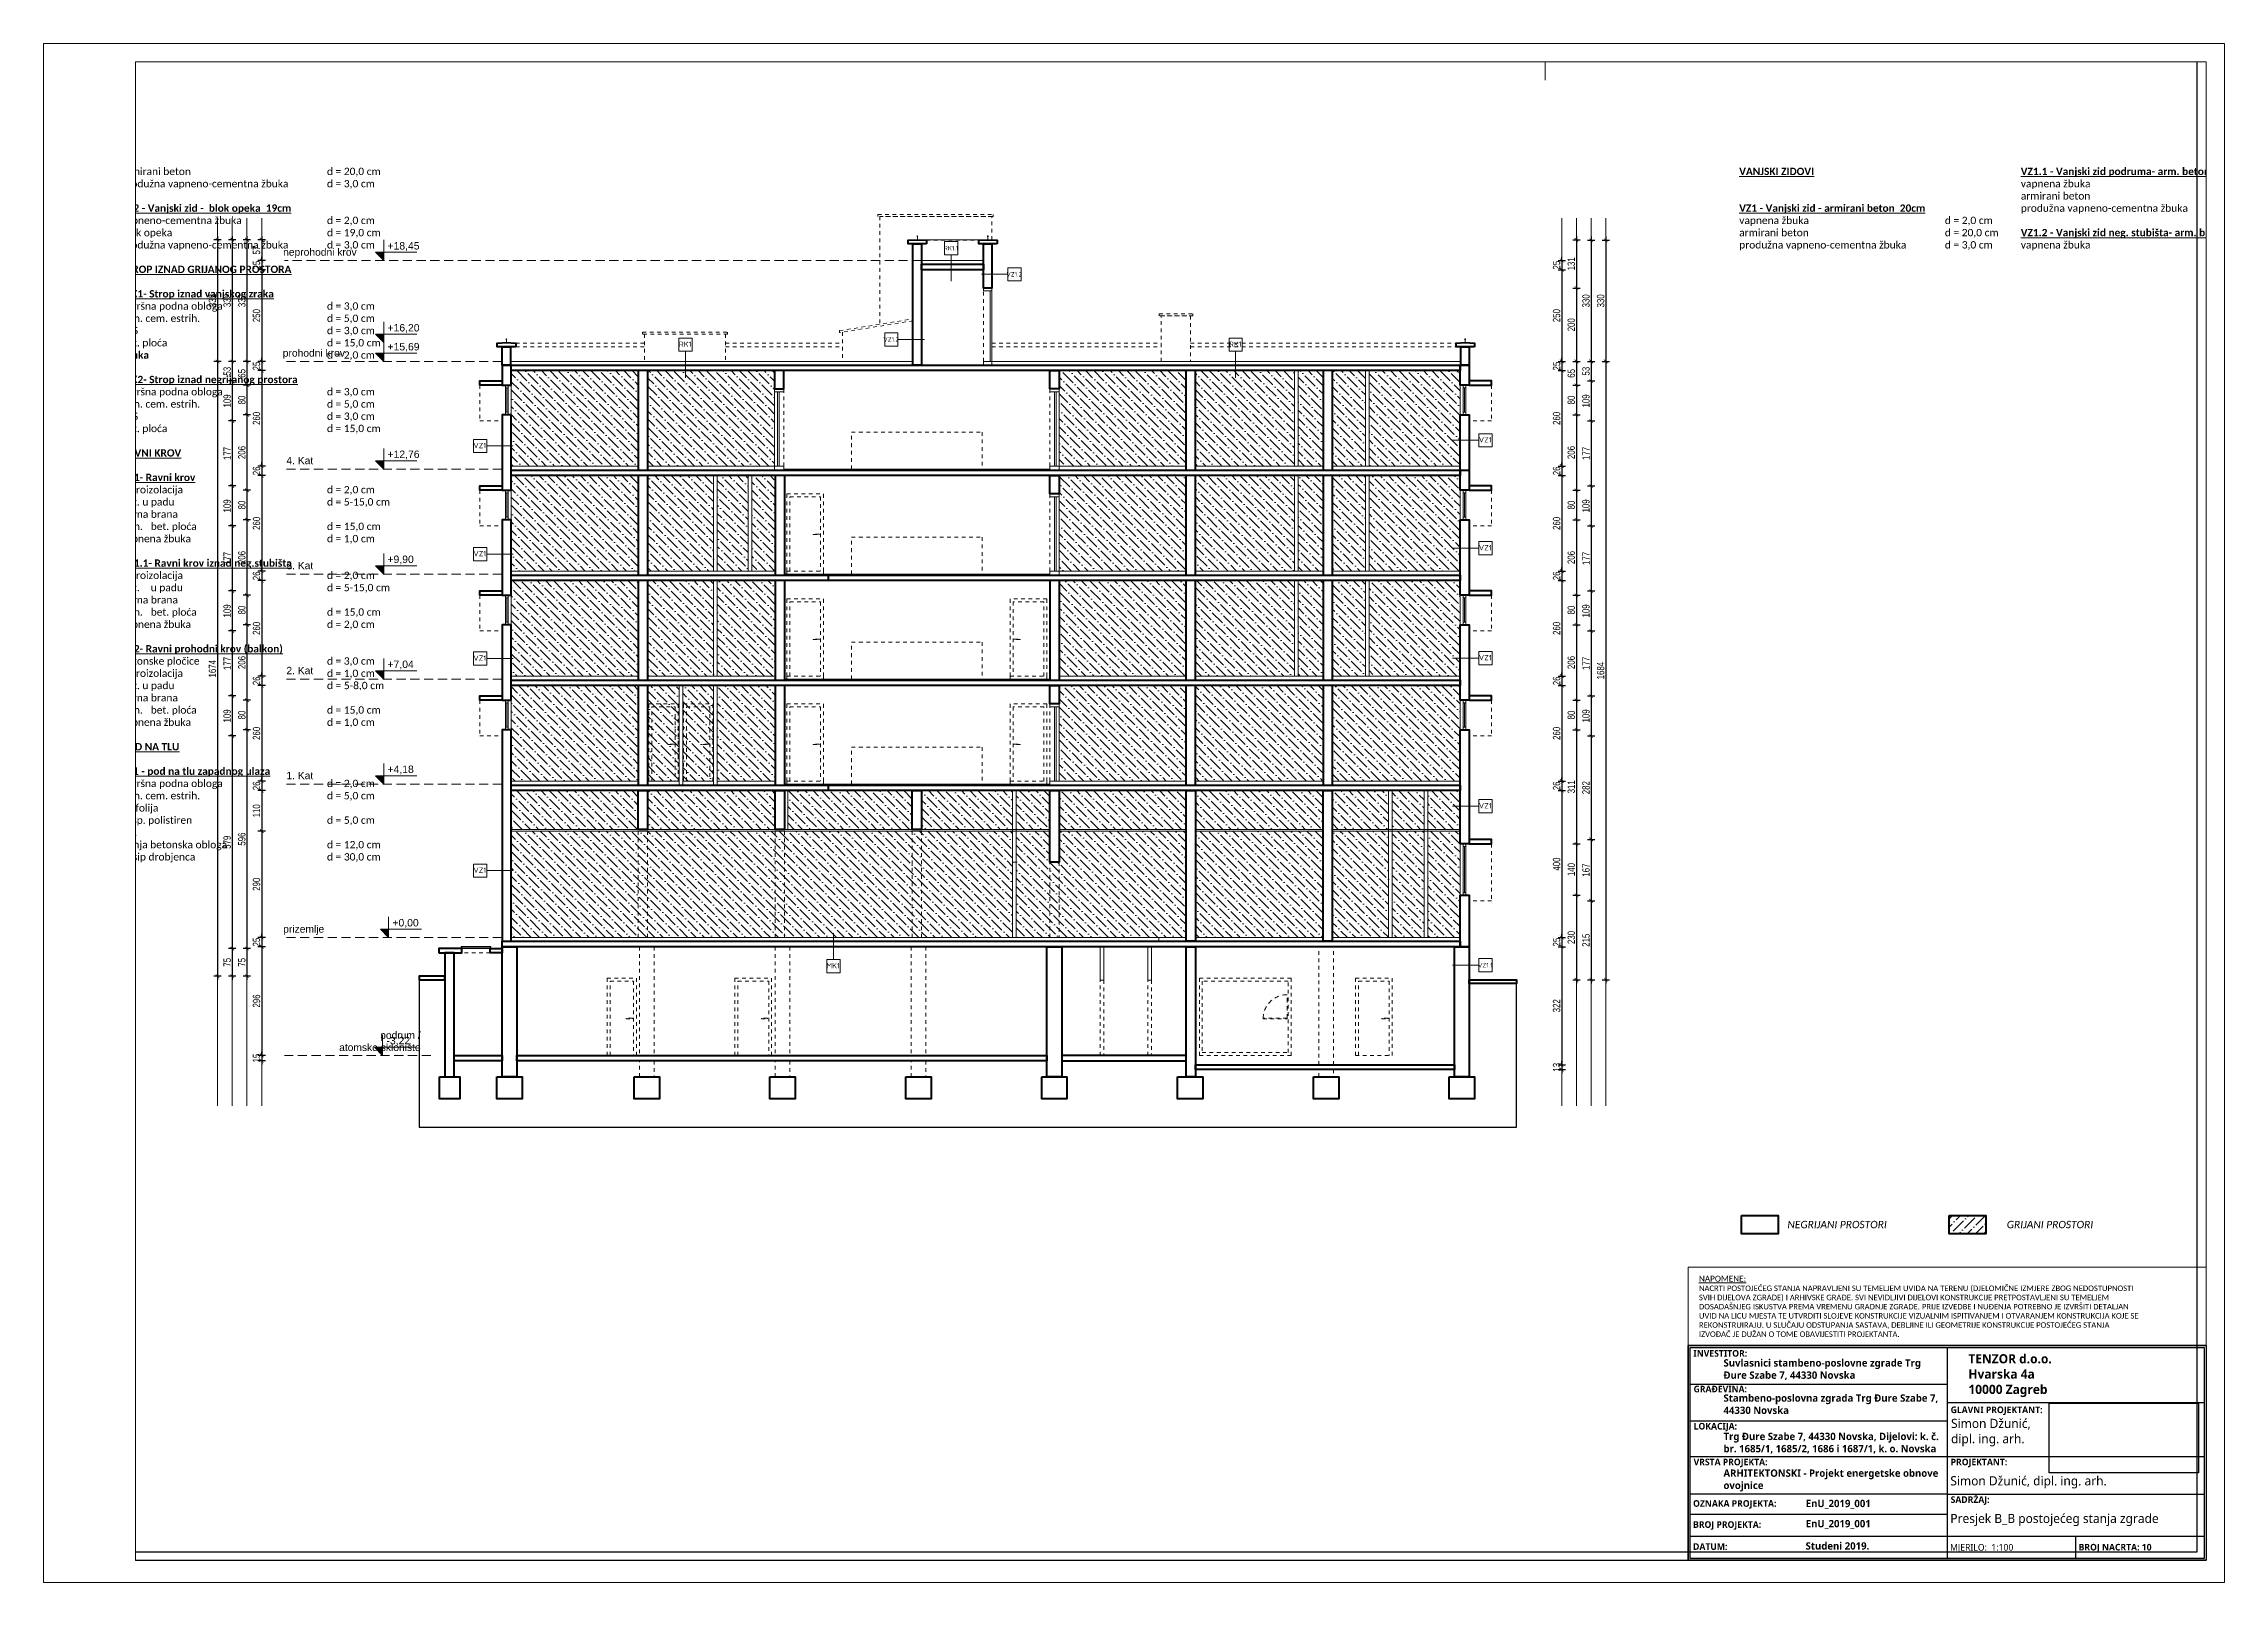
# Paper-space layout 'Pr BB_1_100' of a CAD drawing. Header units: millimetres. Extents: x -1 to 593, y 0 to 419.
# The model-space entities are those that its viewports show. They can reach past a viewport. Long polylines and large blocks are cut down to what shows.
import ezdxf
from ezdxf.enums import TextEntityAlignment as Align

# ---------------------------------------------------------------- set-up
doc = ezdxf.new("R2010")
doc.units = ezdxf.units.MM
doc.header["$PDMODE"] = 2
doc.linetypes.add('DASHED2', pattern=[0.375, 0.25, -0.125])
doc.linetypes.add('HIDDEN', pattern=[0.375, 0.25, -0.125])
doc.layers.get('0').update_dxf_attribs({"lineweight": 0})
doc.layers.get('Defpoints').update_dxf_attribs({"color": 250, "lineweight": 0})
for name, color, linetype, lineweight in [('01-zid_nenosivi', 134, 'Continuous', 0), ('03-prozori', 132, 'Continuous', 0), ('05-podgled-tanko', 144, 'HIDDEN', 0), ('06-hatch_grijano', 30, 'Continuous', 0), ('07-kote', 70, 'Continuous', 9), ('5-TX', 113, 'Continuous', 5), ('_MV', 240, 'Continuous', 0), ('_SASTAVNICA', 7, 'Continuous', 0), ('FIZIKA', 4, 'Continuous', 30), ('konture', 7, 'Continuous', 30), ('sastavnica', 7, 'Continuous', 5), ('TP_01 - 0.50', 1, 'Continuous', 40)]:
    doc.layers.add(name, color=color, linetype=linetype, lineweight=lineweight)
doc.layers.add('Kucni_broj', color=2, linetype='Continuous', plot=False)
doc.layers.add('SAST_Linija sastavnice', color=255, linetype='Continuous', plot=False)
doc.layers.add('SAST_Tekst i Sastavnica', color=7, linetype='Continuous')
doc.styles.add('ARIAL', font='arial.ttf')
doc.styles.add('GENERATED_STYLE_1', font='arial.ttf')
doc.styles.add('isocpeur', font='isocpeur.ttf')
doc.styles.add('OPIS', font='hrcom.shx', dxfattribs={"width": 0.8, "height": 20})
doc.styles.add('OPISI', font='swissl.ttf')
doc.styles.get("Standard").update_dxf_attribs({"font": 'arial.ttf', "height": 600})
doc.styles.add('tahoma10', font='tahoma.ttf', dxfattribs={"height": 2})
doc.dimstyles.new('ISO-25', dxfattribs={"dimtxt": 20, "dimasz": 10, "dimexe": 10, "dimexo": 10, "dimgap": 4, "dimtad": 1, "dimdec": 0, "dimtxsty": 'OPIS', "dimblk": 'ARCHTICK', "dimcen": 10, "dimdle": 10, "dimadec": 0, "dimazin": 0, "dimtfac": 1, "dimtdec": 0, "dimtix": 1, "dimtmove": 0, "dimatfit": 3, "dimldrblk": 'ARCHTICK', "dimfxl": 10, "dimfxlon": 1, "dimarcsym": 0})
picture_1 = doc.add_image_def('image1.png', size_in_pixel=(240, 112))

psp = doc.layouts.new('Pr BB_1_100')

# ---------------------------------------------------------------- texts
at = {"color": 1, "char_height": 2, "attachment_point": 4}
for s, insert, width in [('{\\fCalibri|b0|i1|c238|p34;\\C256; NEGRIJANI PROSTORI}', (473.42, 97.53), 29.9383), ('{\\fCalibri|b0|i1|c238|p34;\\C256; GRIJANI PROSTORI}', (533.16, 97.53), 26.1293)]:
    psp.add_mtext(s, dxfattribs=dict(at, insert=insert, width=width))
at = {"layer": '_SASTAVNICA', "insert": (450.02, 75.25), "char_height": 1.6, "width": 120.2696, "attachment_point": 4}
psp.add_mtext('{\\fCalibri|b0|i0|c238|p34;\\LNAPOMENE: \\fCalibri|b1|i0|c238|p34;\\H0.93747x;\\l\\P\\fCalibri|b0|i0|c238|p34;NACRTI POSTOJEĆEG STANJA NAPRAVLJENI SU TEMELJEM UVIDA NA TERENU (DJELOMIČNE IZMJERE ZBOG NEDOSTUPNOSTI SVIH DIJELOVA ZGRADE) I ARHIVSKE GRAĐE. SVI NEVIDLJIVI DIJELOVI KONSTRUKCIJE PRETPOSTAVLJENI SU TEMELJEM DOSADAŠNJEG ISKUSTVA PREMA VREMENU GRADNJE ZGRADE. PRIJE IZVEDBE I NUĐENJA POTREBNO JE IZVRŠITI DETALJAN UVID NA LICU MJESTA TE UTVRDITI SLOJEVE KONSTRUKCIJE VIZUALNIM ISPITIVANJEM I OTVARANJEM KONSTRUKCIJA KOJE SE REKONSTRUIRAJU. U SLUČAJU ODSTUPANJA SASTAVA, DEBLJINE ILI GEOMETRIJE KONSTRUKCIJE POSTOJEĆEG STANJA IZVOĐAČ JE DUŽAN O TOME OBAVIJESTITI PROJEKTANTA.\\C7; }', dxfattribs=at)
at = {"layer": 'SAST_Tekst i Sastavnica', "attachment_point": 1, "style": 'OPISI'}
for s, insert, char_height, width in [('\\fSegoe UI Semibold|b0|i0;INVESTITOR:', (448.51, 63.35), 1.8, 18.3788), ('\\fSegoe UI Semibold|b0|i0|c238;GRAĐEVINA:', (448.57, 53.64), 1.8, 18.9026), ('{\\fSegoe UI Semilight|b1|i0|c238|p34;Stambeno-poslovna zgrada Trg Đure Szabe 7, 44330 Novska}', (456.71, 51.28), 2, 60.2044), ('\\fSegoe UI Semibold|b0|i0;GLAVNI PROJEKTANT:', (518.57, 47.98), 1.8, 29.1605), ('\\fSegoe UI Semibold|b0|i0;LOKACIJA:', (448.57, 43.51), 1.8, 18.9026), ('{\\fSegoe UI Semilight|b1|i0|c238|p34;Trg Đure Szabe 7, 44330 Novska, Dijelovi: k. č. br. 1685/1, 1685/2, 1686 i 1687/1, k. o. Novska}', (456.71, 40.83), 2, 60.2044), ('\\fSegoe UI Semibold|b0|i0;VRSTA PROJEKTA:', (448.57, 33.76), 1.8, 34.2514), ('\\fSegoe UI Semilight|b1|i0;ARHITEKTONSKI - Projekt energetske obnove ovojnice', (456.71, 30.83), 2, 58.8493), ('\\fSegoe UI Semibold|b0|i0;PROJEKTANT:', (518.57, 33.76), 1.8, 18.9026), ('\\fSegoe UI Semibold|b0|i0;SADRŽAJ:', (518.57, 23.51), 1.8, 18.9026), ('{\\fSegoe UI Semilight|b1|i0|c238|p34;EnU_2019_001}', (479.11, 22.57), 2, 40.0376), ('{\\fSegoe UI Semilight|b1|i0|c238|p34;EnU_2019_001}', (479.11, 17.07), 2, 40.0376), ('{\\fSegoe UI Semilight|b1|i0|c238|p34;Studeni 2019.}', (479.07, 11), 2, 40.0376)]:
    psp.add_mtext(s, dxfattribs=dict(at, insert=insert, char_height=char_height, width=width))
at = {"layer": 'SAST_Tekst i Sastavnica', "color": 1, "insert": (456.71, 60.86), "char_height": 2, "width": 60.2044, "attachment_point": 1, "style": 'OPISI'}
psp.add_mtext('{\\fSegoe UI Semilight|b1|i0|c238|p34;\\C256;Suvlasnici stambeno-poslovne zgrade Trg Đure Szabe 7, 44330 Novska}', dxfattribs=at)
at = {"layer": 'SAST_Tekst i Sastavnica', "char_height": 1.8, "attachment_point": 4, "style": 'ARIAL'}
for s, insert in [('\\fSegoe UI Semibold|b0|i0;OZNAKA PROJEKTA:', (448.42, 21.3)), ('\\fSegoe UI Semibold|b0|i0;BROJ PROJEKTA:', (448.42, 15.56)), ('\\fSegoe UI Semibold|b0|i0;DATUM:', (448.42, 9.8)), ('\\fSegoe UI Semilight|b0|i0;MJERILO:  1:100', (518.42, 9.39)), ('{\\fSegoe UI Semibold|b0|i0|c0|p34;BROJ NACRTA: \\fSegoe UI Semibold|b0|i0|c238|p34;10}', (553.42, 9.4))]:
    psp.add_mtext(s, dxfattribs=dict(at, insert=insert))
at = {"layer": 'sastavnica', "insert": (520.02, 56.39), "char_height": 2.5, "width": 54.0003, "attachment_point": 4}
psp.add_mtext('\\fSegoe UI Semibold|b1|i0;    TENZOR d.o.o.\\P    Hvarska 4a\\P    10000 Zagreb', dxfattribs=at)
at = {"layer": 'sastavnica', "char_height": 2.5, "attachment_point": 4, "style": 'ARIAL'}
for s, insert, width in [('{\\fSegoe UI Semilight|b0|i0|c238|p34;Simon Džunić, \\Pdipl. ing. arh.}', (518.68, 40.87), 47.5), ('\\fSegoe UI Semilight|b0|i0|c238;Simon Džunić, dipl. ing. arh.', (518.49, 27.32), 47.5), ('{\\fSegoe UI Semilight|b0|i0|c238|p34;Presjek B_B postojećeg stanja zgrade }', (518.49, 17.07), 70.0559)]:
    psp.add_mtext(s, dxfattribs=dict(at, insert=insert, width=width))

msp = doc.modelspace()

# ---------------------------------------------------------------- texts
at = {"color": 1}
note = msp.add_mtext_static_columns([''] * 3, width=766.858, gutter_width=0, height=218.2, dxfattribs=dict(at, insert=(200540, -225407.6), char_height=20, attachment_point=1))
for column, words in zip([note] + note.columns.linked_columns, ['{\\fCalibri|b1|i0|c238|p34;\\L\\C256;VANJSKI ZIDOVI\\fCalibri|b0|i0|c238|p34;\\l\\P\\P\\fCalibri|b1|i0|c238|p34;\\L\\PVZ1 - Vanjski zid - armirani beton  20cm \\l\\P\\fCalibri|b0|i0|c238|p34;vapnena žbuka^I                        ^I^Id = 2,0 cm\\Parmirani beton^I^I^I^I^Id = 20,0 cm\\Pprodužna vapneno-cementna žbuka^I^Id = 3,0 cm\\fCalibri|b1|i0|c238|p34;\\L\\P\\PVZ1.1 - Vanjski zid podruma- arm. beton  20cm \\l\\P\\fCalibri|b0|i0|c238|p34;vapnena žbuka^I                        ^I^Id = 2,0 cm\\Parmirani beton^I^I^I^I^Id = 20,0 cm\\Pprodužna vapneno-cementna žbuka^I^Id = 3,0 cm\\fCalibri|b1|i0|c238|p34;\\L\\P\\PVZ1.2 - Vanjski zid neg. stubišta- arm. beton  20cm \\l\\P\\fCalibri|b0|i0|c238|p34;vapnena žbuka^I                        ^I^Id = 2,0 cm\\Parmirani beton^I^I^I^I^Id = 20,0 cm\\Pprodužna vapneno-cementna žbuka^I^Id = 3,0 cm\\fCalibri|b1|i0|c238|p34;\\L\\P\\PVZ2 - Vanjski zid -  blok opeka  19cm\\l \\L\\P\\fCalibri|b0|i0|c238|p34;\\lvapneno-cementna žbuka^I^I^Id = 2,0 cm\\Pblok opeka^I^I^I^I^I^Id = 19,0 cm\\Pprodužna vapneno-cementna žbuka^I^Id = 3,0 cm\\P\\P\\fCalibri|b1|i0|c238|p34;\\LSTROP IZNAD GRIJANOG PROSTORA\\P \\PMK1- Strop iznad vanjskog zraka\\l\\P\\fCalibri|b0|i0|c238|p34;završna podna obloga ^I^I^I^Id = 3,0 cm\\Parm. cem. estrih.^I^I^I^I^Id = 5,0 cm\\PEPS^I^I^I^I^I^I^Id = 3,0 cm\\Pbet. ploća^I^I^I^I^I^Id = 15,0 cm\\fCalibri|b1|i0|c238|p34;\\Pžbuka ^I^I^I^I^I^I\\fCalibri|b0|i0|c238|p34;d = 2,0 cm\\fCalibri|b1|i0|c238|p34;\\P\\L\\PMK2- Strop iznad negrijanog prostora\\l\\P\\fCalibri|b0|i0|c238|p34;završna podna obloga ^I^I^I^Id = 3,0 cm\\Parm. cem. estrih.^I^I^I^I^Id = 5,0 cm\\PEPS^I^I^I^I^I^I^Id = 3,0 cm\\Pbet. ploća^I^I^I^I^I^Id = 15,0 cm\\fCalibri|b1|i0|c238|p34;\\P\\P\\LRAVNI KROV\\P\\l \\P\\LRK1- Ravni krov \\P\\fCalibri|b0|i0|c238|p34;\\lhidroizolacija^I^I^I^I^Id = 2,0 cm\\Pbet. u padu^I^I^I^I^I^Id = 5-15,0 cm\\Pparna brana\\fCalibri|b1|i0|c238|p34;\\P\\fCalibri|b0|i0|c238|p34;arm.^Ibet. ploća^I^I^I^I^Id = 15,0 cm\\Pvapnena žbuka^I^I^I^I^Id = 1,0 cm\\P\\P\\fCalibri|b1|i0|c238|p34;\\LRK1.1- Ravni krov iznad neg.stubišta\\P\\fCalibri|b0|i0|c238|p34;\\lhidroizolacija^I^I^I^I^Id = 2,0 cm\\Pbet.^Iu padu^I^I^I^I^Id = 5-15,0 cm\\Pparna brana\\fCalibri|b1|i0|c238|p34;\\P\\fCalibri|b0|i0|c238|p34;arm.^Ibet. ploća^I^I^I^I^Id = 15,0 cm\\Pvapnena žbuka^I^I^I^I^Id = 2,0 cm\\fCalibri|b1|i0|c238|p34;\\P\\P\\LRK2- Ravni prohodni krov (balkon)\\P\\fCalibri|b0|i0|c238|p34;\\lbetonske pločice^I\\fCalibri|b1|i0|c238|p34;^I^I^I^I\\fCalibri|b0|i0|c238|p34;d = 3,0 cm\\fCalibri|b1|i0|c238|p34;\\P\\fCalibri|b0|i0|c238|p34;hidroizolacija^I^I^I^I^Id = 1,0 cm\\Pbet. u padu^I^I^I^I^I^Id = 5-8,0 cm\\Pparna brana\\fCalibri|b1|i0|c238|p34;\\P\\fCalibri|b0|i0|c238|p34;arm.^Ibet. ploća^I^I^I^I^Id = 15,0 cm\\Pvapnena žbuka^I^I^I^I^Id = 1,0 cm\\fCalibri|b1|i0|c238|p34;\\P\\P\\LPOD NA TLU\\P\\l\\P\\LPT1 - pod na tlu zapadnog ulaza\\P\\fCalibri|b0|i0|c238|p34;\\lzavršna podna obloga ^I^I^I^Id = 2,0 cm\\Parm. cem. estrih.^I^I^I^I^Id = 5,0 cm\\PPE folija\\Peksp. polistiren ^I^I^I^I^Id = 5,0 cm\\PH.I.\\Pdonja betonska obloga ^I^I^I^Id = 12,0 cm\\Pnasip drobjenca^I^I^I^I^Id = 30,0 cm\\P\\P}', '', '']):
    column.text = words
note = msp.add_mtext_static_columns([''] * 3, width=766.858, gutter_width=0, height=218.2, dxfattribs=dict(at, insert=(206480, -225407.6), char_height=20, attachment_point=1))
for column, words in zip([note] + note.columns.linked_columns, ['{\\fCalibri|b1|i0|c238|p34;\\L\\C256;VANJSKI ZIDOVI\\fCalibri|b0|i0|c238|p34;\\l\\P\\P\\fCalibri|b1|i0|c238|p34;\\L\\PVZ1 - Vanjski zid - armirani beton  20cm \\l\\P\\fCalibri|b0|i0|c238|p34;vapnena žbuka^I                        ^I^Id = 2,0 cm\\Parmirani beton^I^I^I^I^Id = 20,0 cm\\Pprodužna vapneno-cementna žbuka^I^Id = 3,0 cm\\fCalibri|b1|i0|c238|p34;\\L\\P\\PVZ1.1 - Vanjski zid podruma- arm. beton  20cm \\l\\P\\fCalibri|b0|i0|c238|p34;vapnena žbuka^I                        ^I^Id = 2,0 cm\\Parmirani beton^I^I^I^I^Id = 20,0 cm\\Pprodužna vapneno-cementna žbuka^I^Id = 3,0 cm\\fCalibri|b1|i0|c238|p34;\\L\\P\\PVZ1.2 - Vanjski zid neg. stubišta- arm. beton  20cm \\l\\P\\fCalibri|b0|i0|c238|p34;vapnena žbuka^I                        ^I^Id = 2,0 cm\\Parmirani beton^I^I^I^I^Id = 20,0 cm\\Pprodužna vapneno-cementna žbuka^I^Id = 3,0 cm\\fCalibri|b1|i0|c238|p34;\\L\\P\\PVZ2 - Vanjski zid -  blok opeka  19cm\\l \\L\\P\\fCalibri|b0|i0|c238|p34;\\lvapneno-cementna žbuka^I^I^Id = 2,0 cm\\Pblok opeka^I^I^I^I^I^Id = 19,0 cm\\Pprodužna vapneno-cementna žbuka^I^Id = 3,0 cm\\P\\P\\fCalibri|b1|i0|c238|p34;\\LSTROP IZNAD GRIJANOG PROSTORA\\P \\PMK1- Strop iznad vanjskog zraka\\l\\P\\fCalibri|b0|i0|c238|p34;završna podna obloga ^I^I^I^Id = 3,0 cm\\Parm. cem. estrih.^I^I^I^I^Id = 5,0 cm\\PEPS^I^I^I^I^I^I^Id = 3,0 cm\\Pbet. ploća^I^I^I^I^I^Id = 15,0 cm\\fCalibri|b1|i0|c238|p34;\\Pžbuka ^I^I^I^I^I^I\\fCalibri|b0|i0|c238|p34;d = 2,0 cm\\fCalibri|b1|i0|c238|p34;\\P\\L\\PMK2- Strop iznad negrijanog prostora\\l\\P\\fCalibri|b0|i0|c238|p34;završna podna obloga ^I^I^I^Id = 3,0 cm\\Parm. cem. estrih.^I^I^I^I^Id = 5,0 cm\\PEPS^I^I^I^I^I^I^Id = 3,0 cm\\Pbet. ploća^I^I^I^I^I^Id = 15,0 cm\\fCalibri|b1|i0|c238|p34;\\P\\P\\LRAVNI KROV\\P\\l \\P\\LRK1- Ravni krov \\P\\fCalibri|b0|i0|c238|p34;\\lhidroizolacija^I^I^I^I^Id = 2,0 cm\\Pbet. u padu^I^I^I^I^I^Id = 5-15,0 cm\\Pparna brana\\fCalibri|b1|i0|c238|p34;\\P\\fCalibri|b0|i0|c238|p34;arm.^Ibet. ploća^I^I^I^I^Id = 15,0 cm\\Pvapnena žbuka^I^I^I^I^Id = 1,0 cm\\P\\P\\fCalibri|b1|i0|c238|p34;\\LRK1.1- Ravni krov iznad neg.stubišta\\P\\fCalibri|b0|i0|c238|p34;\\lhidroizolacija^I^I^I^I^Id = 2,0 cm\\Pbet.^Iu padu^I^I^I^I^Id = 5-15,0 cm\\Pparna brana\\fCalibri|b1|i0|c238|p34;\\P\\fCalibri|b0|i0|c238|p34;arm.^Ibet. ploća^I^I^I^I^Id = 15,0 cm\\Pvapnena žbuka^I^I^I^I^Id = 2,0 cm\\fCalibri|b1|i0|c238|p34;\\P\\P\\LRK2- Ravni prohodni krov (balkon)\\P\\fCalibri|b0|i0|c238|p34;\\lbetonske pločice^I\\fCalibri|b1|i0|c238|p34;^I^I^I^I\\fCalibri|b0|i0|c238|p34;d = 3,0 cm\\fCalibri|b1|i0|c238|p34;\\P\\fCalibri|b0|i0|c238|p34;hidroizolacija^I^I^I^I^Id = 1,0 cm\\Pbet. u padu^I^I^I^I^I^Id = 5-8,0 cm\\Pparna brana\\fCalibri|b1|i0|c238|p34;\\P\\fCalibri|b0|i0|c238|p34;arm.^Ibet. ploća^I^I^I^I^Id = 15,0 cm\\Pvapnena žbuka^I^I^I^I^Id = 1,0 cm\\fCalibri|b1|i0|c238|p34;\\P\\P\\LPOD NA TLU\\P\\l\\P\\LPT1 - pod na tlu zapadnog ulaza\\P\\fCalibri|b0|i0|c238|p34;\\lzavršna podna obloga ^I^I^I^Id = 2,0 cm\\Parm. cem. estrih.^I^I^I^I^Id = 5,0 cm\\PPE folija\\Peksp. polistiren ^I^I^I^I^Id = 5,0 cm\\PH.I.\\Pdonja betonska obloga ^I^I^I^Id = 12,0 cm\\Pnasip drobjenca^I^I^I^I^Id = 30,0 cm\\P\\P}', '', '']):
    column.text = words
at = {"layer": '07-kote', "linetype": 'DASHED2', "char_height": 20, "attachment_point": 3, "style": 'tahoma10'}
for s, width, insert in [('{\\fArial|b0|i0|c238|p34;neprohodni krov}', 728.147, (202714.7, -225627.3)), ('{\\fArial|b0|i0|c238|p34;prohodni krov}', 728.147, (202682.7, -225902.1)), ('{\\fArial|b0|i0|c238|p34;4. Kat }', 87.101, (202596.3, -226195.1)), ('{\\fArial|b0|i0|c238|p34;3. Kat }', 87.101, (202596.3, -226481.1)), ('{\\fArial|b0|i0|c238|p34;2. Kat }', 87.101, (202596.3, -226767.1)), ('{\\fArial|b0|i0|c238|p34;1. Kat }', 87.101, (202596.3, -227053.1)), ('{\\fArial|b0|i0|c238|p34;prizemlje }', 87.101, (202626.3, -227471.1)), ('{\\fArial|b0|i0|c238|p34;podrum / \\Patomsko sklonište}', 373.122, (202888.9, -227760.3))]:
    msp.add_mtext_dynamic_manual_height_columns(s, width=width, gutter_width=10, heights=[0], dxfattribs=dict(at, insert=insert))
at = {"layer": '07-kote', "char_height": 20.25, "width": 2974.003, "attachment_point": 4, "style": 'GENERATED_STYLE_1'}
for s, insert in [('{\\fArial|b0|i0|c238|p34;+18,}45', (202798.6, -225622.2)), ('{\\fArial|b0|i0|c238|p34;+16,}20', (202798.6, -225845.4)), ('{\\fArial|b0|i0|c238|p34;+15,}69', (202798.6, -225897)), ('{\\fArial|b0|i0|c238|p34;+12,}76', (202798.6, -226190)), ('{\\fArial|b0|i0|c238|p34;+9,}90', (202798.6, -226476)), ('{\\fArial|b0|i0|c238|p34;+7,}04', (202798.6, -226762)), ('{\\fArial|b0|i0|c238|p34;+4,}18', (202798.6, -227048)), ('{\\fArial|b0|i0|c238|p34;+0,}00', (202812, -227466)), ('{\\fArial|b0|i0|c238|p34;-3,}22', (202795.8, -227787))]:
    msp.add_mtext(s, dxfattribs=dict(at, insert=insert))

# ---------------------------------------------------------------- blocks, each defined once
blk = doc.blocks.new('*U648')
blk.add_line((7, 3.5), (133, 3.5))
blk.add_lwpolyline([(0, 7), (140, 7), (140, 0), (140, 0), (0, 0), (0, 7)])
blk.add_lwpolyline([(7, 7), (133, 7), (133, 0), (7, 0)], close=True)
blk = doc.blocks.new('*U1047')
blk.add_line((7, 3.5), (73, 3.5))
blk.add_lwpolyline([(0, 7), (80, 7), (80, 0), (80, 0), (0, 0), (0, 7)])
blk.add_lwpolyline([(7, 7), (73, 7), (73, 0), (7, 0)], close=True)
blk = doc.blocks.new('_ArchTick')
at = {"color": 0, "linetype": 'ByBlock', "lineweight": 0, "const_width": 0.15}
blk.add_lwpolyline([(-0.5, -0.5), (0.5, 0.5)], dxfattribs=at)
blk = doc.blocks.new('*D1793')
at = {"layer": '07-kote', "color": 0, "linetype": 'ByBlock', "lineweight": -2, "ltscale": 5, "transparency": 16777216}
for p, q in [((205986.6, -225660.4), (206006.6, -225660.4)), ((205986.6, -225685.4), (206006.6, -225685.4)), ((205996.6, -225660.4), (205996.6, -225650.4)), ((205996.6, -225660.4), (205996.6, -225685.4)), ((205996.6, -225685.4), (205996.6, -225695.4))]:
    blk.add_line(p, q, dxfattribs=at)
at = {"layer": 'Defpoints', "color": 0, "linetype": 'ByBlock', "ltscale": 5, "transparency": 16777216}
for p in [(204421.7, -225660.4), (204421.7, -225685.4), (205996.6, -225685.4)]:
    blk.add_point(p, dxfattribs=at)
at = {"layer": '07-kote', "color": 0, "linetype": 'ByBlock', "lineweight": -2, "ltscale": 5, "transparency": 16777216, "xscale": 10, "yscale": 10, "zscale": 10}
for p, rotation in [((205996.6, -225660.4), 270), ((205996.6, -225685.4), 90)]:
    blk.add_blockref('_ArchTick', p, dxfattribs=dict(at, rotation=rotation))
at = {"layer": '07-kote', "color": 0, "linetype": 'ByBlock', "ltscale": 5, "transparency": 16777216, "insert": (205982.6, -225672.9), "char_height": 20, "attachment_point": 5, "rotation": 90, "style": 'OPIS'}
blk.add_mtext('25', dxfattribs=at)
blk = doc.blocks.new('*D1794')
at = {"layer": '07-kote', "color": 0, "linetype": 'ByBlock', "lineweight": -2, "ltscale": 5, "transparency": 16777216}
for p, q in [((205986.6, -225685.4), (206006.6, -225685.4)), ((205996.6, -225675.4), (205996.6, -225945.3)), ((205986.6, -225935.3), (206006.6, -225935.3))]:
    blk.add_line(p, q, dxfattribs=at)
at = {"layer": 'Defpoints', "color": 0, "linetype": 'ByBlock', "ltscale": 5, "transparency": 16777216}
for p in [(204421.7, -225685.4), (205721.7, -225935.3), (205996.6, -225935.3)]:
    blk.add_point(p, dxfattribs=at)
at = {"layer": '07-kote', "color": 0, "linetype": 'ByBlock', "lineweight": -2, "ltscale": 5, "transparency": 16777216, "xscale": 10, "yscale": 10, "zscale": 10}
for p, rotation in [((205996.6, -225685.4), 90), ((205996.6, -225935.3), 270)]:
    blk.add_blockref('_ArchTick', p, dxfattribs=dict(at, rotation=rotation))
at = {"layer": '07-kote', "color": 0, "linetype": 'ByBlock', "ltscale": 5, "transparency": 16777216, "insert": (205982.6, -225810.4), "char_height": 20, "attachment_point": 5, "rotation": 90, "style": 'OPIS'}
blk.add_mtext('250', dxfattribs=at)
blk = doc.blocks.new('*D1795')
at = {"layer": '07-kote', "color": 0, "linetype": 'ByBlock', "lineweight": -2, "ltscale": 5, "transparency": 16777216}
for p, q in [((205996.6, -225935.3), (205996.6, -225925.3)), ((205986.6, -225935.3), (206006.6, -225935.3)), ((205986.6, -225960.3), (206006.6, -225960.3)), ((205996.6, -225935.3), (205996.6, -225960.3)), ((205996.6, -225960.3), (205996.6, -225970.3))]:
    blk.add_line(p, q, dxfattribs=at)
at = {"layer": 'Defpoints', "color": 0, "linetype": 'ByBlock', "ltscale": 5, "transparency": 16777216}
for p in [(205719.7, -225960.3), (205721.7, -225935.3), (205996.6, -225960.3)]:
    blk.add_point(p, dxfattribs=at)
at = {"layer": '07-kote', "color": 0, "linetype": 'ByBlock', "lineweight": -2, "ltscale": 5, "transparency": 16777216, "xscale": 10, "yscale": 10, "zscale": 10}
for p, rotation in [((205996.6, -225935.3), 270), ((205996.6, -225960.3), 90)]:
    blk.add_blockref('_ArchTick', p, dxfattribs=dict(at, rotation=rotation))
at = {"layer": '07-kote', "color": 0, "linetype": 'ByBlock', "ltscale": 5, "transparency": 16777216, "insert": (205982.6, -225947.8), "char_height": 20, "attachment_point": 5, "rotation": 90, "style": 'OPIS'}
blk.add_mtext('25', dxfattribs=at)
blk = doc.blocks.new('*D1796')
at = {"layer": '07-kote', "color": 0, "linetype": 'ByBlock', "lineweight": -2, "ltscale": 5, "transparency": 16777216}
for p, q in [((205986.6, -225960.3), (206006.6, -225960.3)), ((205996.6, -225950.3), (205996.6, -226230.3)), ((205986.6, -226220.3), (206006.6, -226220.3))]:
    blk.add_line(p, q, dxfattribs=at)
at = {"layer": 'Defpoints', "color": 0, "linetype": 'ByBlock', "ltscale": 5, "transparency": 16777216}
for p in [(205719.7, -225960.3), (205719.7, -226220.3), (205996.6, -226220.3)]:
    blk.add_point(p, dxfattribs=at)
at = {"layer": '07-kote', "color": 0, "linetype": 'ByBlock', "lineweight": -2, "ltscale": 5, "transparency": 16777216, "xscale": 10, "yscale": 10, "zscale": 10}
for p, rotation in [((205996.6, -225960.3), 90), ((205996.6, -226220.3), 270)]:
    blk.add_blockref('_ArchTick', p, dxfattribs=dict(at, rotation=rotation))
at = {"layer": '07-kote', "color": 0, "linetype": 'ByBlock', "ltscale": 5, "transparency": 16777216, "insert": (205982.6, -226090.3), "char_height": 20, "attachment_point": 5, "rotation": 90, "style": 'OPIS'}
blk.add_mtext('260', dxfattribs=at)
blk = doc.blocks.new('*D1797')
at = {"layer": '07-kote', "color": 0, "linetype": 'ByBlock', "lineweight": -2, "ltscale": 5, "transparency": 16777216}
for p, q in [((205986.6, -226220.3), (206006.6, -226220.3)), ((205996.6, -226220.3), (205996.6, -226210.3)), ((205996.6, -226220.3), (205996.6, -226246.3)), ((205986.6, -226246.3), (206006.6, -226246.3)), ((205996.6, -226246.3), (205996.6, -226256.3))]:
    blk.add_line(p, q, dxfattribs=at)
at = {"layer": 'Defpoints', "color": 0, "linetype": 'ByBlock', "ltscale": 5, "transparency": 16777216}
for p in [(205719.7, -226220.3), (205719.7, -226246.3), (205996.6, -226246.3)]:
    blk.add_point(p, dxfattribs=at)
at = {"layer": '07-kote', "color": 0, "linetype": 'ByBlock', "lineweight": -2, "ltscale": 5, "transparency": 16777216, "xscale": 10, "yscale": 10, "zscale": 10}
for p, rotation in [((205996.6, -226220.3), 270), ((205996.6, -226246.3), 90)]:
    blk.add_blockref('_ArchTick', p, dxfattribs=dict(at, rotation=rotation))
at = {"layer": '07-kote', "color": 0, "linetype": 'ByBlock', "ltscale": 5, "transparency": 16777216, "insert": (205982.6, -226233.3), "char_height": 20, "attachment_point": 5, "rotation": 90, "style": 'OPIS'}
blk.add_mtext('26', dxfattribs=at)
blk = doc.blocks.new('*D1798')
at = {"layer": '07-kote', "color": 0, "linetype": 'ByBlock', "lineweight": -2, "ltscale": 5, "transparency": 16777216}
for p, q in [((205986.6, -226246.3), (206006.6, -226246.3)), ((205996.6, -226236.3), (205996.6, -226516.3)), ((205986.6, -226506.3), (206006.6, -226506.3))]:
    blk.add_line(p, q, dxfattribs=at)
at = {"layer": 'Defpoints', "color": 0, "linetype": 'ByBlock', "ltscale": 5, "transparency": 16777216}
for p in [(205719.7, -226246.3), (205719.7, -226506.3), (205996.6, -226506.3)]:
    blk.add_point(p, dxfattribs=at)
at = {"layer": '07-kote', "color": 0, "linetype": 'ByBlock', "lineweight": -2, "ltscale": 5, "transparency": 16777216, "xscale": 10, "yscale": 10, "zscale": 10}
for p, rotation in [((205996.6, -226246.3), 90), ((205996.6, -226506.3), 270)]:
    blk.add_blockref('_ArchTick', p, dxfattribs=dict(at, rotation=rotation))
at = {"layer": '07-kote', "color": 0, "linetype": 'ByBlock', "ltscale": 5, "transparency": 16777216, "insert": (205982.6, -226376.3), "char_height": 20, "attachment_point": 5, "rotation": 90, "style": 'OPIS'}
blk.add_mtext('260', dxfattribs=at)
blk = doc.blocks.new('*D1799')
at = {"layer": '07-kote', "color": 0, "linetype": 'ByBlock', "lineweight": -2, "ltscale": 5, "transparency": 16777216}
for p, q in [((205986.6, -226506.3), (206006.6, -226506.3)), ((205996.6, -226506.3), (205996.6, -226496.3)), ((205996.6, -226506.3), (205996.6, -226532.3)), ((205986.6, -226532.3), (206006.6, -226532.3)), ((205996.6, -226532.3), (205996.6, -226542.3))]:
    blk.add_line(p, q, dxfattribs=at)
at = {"layer": 'Defpoints', "color": 0, "linetype": 'ByBlock', "ltscale": 5, "transparency": 16777216}
for p in [(205719.7, -226506.3), (205719.7, -226532.3), (205996.6, -226532.3)]:
    blk.add_point(p, dxfattribs=at)
at = {"layer": '07-kote', "color": 0, "linetype": 'ByBlock', "lineweight": -2, "ltscale": 5, "transparency": 16777216, "xscale": 10, "yscale": 10, "zscale": 10}
for p, rotation in [((205996.6, -226506.3), 270), ((205996.6, -226532.3), 90)]:
    blk.add_blockref('_ArchTick', p, dxfattribs=dict(at, rotation=rotation))
at = {"layer": '07-kote', "color": 0, "linetype": 'ByBlock', "ltscale": 5, "transparency": 16777216, "insert": (205982.6, -226519.3), "char_height": 20, "attachment_point": 5, "rotation": 90, "style": 'OPIS'}
blk.add_mtext('26', dxfattribs=at)
blk = doc.blocks.new('*D1800')
at = {"layer": '07-kote', "color": 0, "linetype": 'ByBlock', "lineweight": -2, "ltscale": 5, "transparency": 16777216}
for p, q in [((205996.6, -226522.3), (205996.6, -226802.3)), ((205986.6, -226532.3), (206006.6, -226532.3)), ((205986.6, -226792.3), (206006.6, -226792.3))]:
    blk.add_line(p, q, dxfattribs=at)
at = {"layer": 'Defpoints', "color": 0, "linetype": 'ByBlock', "ltscale": 5, "transparency": 16777216}
for p in [(205719.7, -226532.3), (205719.7, -226792.3), (205996.6, -226792.3)]:
    blk.add_point(p, dxfattribs=at)
at = {"layer": '07-kote', "color": 0, "linetype": 'ByBlock', "lineweight": -2, "ltscale": 5, "transparency": 16777216, "xscale": 10, "yscale": 10, "zscale": 10}
for p, rotation in [((205996.6, -226532.3), 90), ((205996.6, -226792.3), 270)]:
    blk.add_blockref('_ArchTick', p, dxfattribs=dict(at, rotation=rotation))
at = {"layer": '07-kote', "color": 0, "linetype": 'ByBlock', "ltscale": 5, "transparency": 16777216, "insert": (205982.6, -226662.3), "char_height": 20, "attachment_point": 5, "rotation": 90, "style": 'OPIS'}
blk.add_mtext('260', dxfattribs=at)
blk = doc.blocks.new('*D1801')
at = {"layer": '07-kote', "color": 0, "linetype": 'ByBlock', "lineweight": -2, "ltscale": 5, "transparency": 16777216}
for p, q in [((205986.6, -226792.3), (206006.6, -226792.3)), ((205986.6, -226818.3), (206006.6, -226818.3)), ((205996.6, -226792.3), (205996.6, -226782.3)), ((205996.6, -226792.3), (205996.6, -226818.3)), ((205996.6, -226818.3), (205996.6, -226828.3))]:
    blk.add_line(p, q, dxfattribs=at)
at = {"layer": 'Defpoints', "color": 0, "linetype": 'ByBlock', "ltscale": 5, "transparency": 16777216}
for p in [(205719.7, -226792.3), (205719.7, -226818.3), (205996.6, -226818.3)]:
    blk.add_point(p, dxfattribs=at)
at = {"layer": '07-kote', "color": 0, "linetype": 'ByBlock', "lineweight": -2, "ltscale": 5, "transparency": 16777216, "xscale": 10, "yscale": 10, "zscale": 10}
for p, rotation in [((205996.6, -226792.3), 270), ((205996.6, -226818.3), 90)]:
    blk.add_blockref('_ArchTick', p, dxfattribs=dict(at, rotation=rotation))
at = {"layer": '07-kote', "color": 0, "linetype": 'ByBlock', "ltscale": 5, "transparency": 16777216, "insert": (205982.6, -226805.3), "char_height": 20, "attachment_point": 5, "rotation": 90, "style": 'OPIS'}
blk.add_mtext('26', dxfattribs=at)
blk = doc.blocks.new('*D1802')
at = {"layer": '07-kote', "color": 0, "linetype": 'ByBlock', "lineweight": -2, "ltscale": 5, "transparency": 16777216}
for p, q in [((205986.6, -226818.3), (206006.6, -226818.3)), ((205996.6, -226808.3), (205996.6, -227088.3)), ((205986.6, -227078.3), (206006.6, -227078.3))]:
    blk.add_line(p, q, dxfattribs=at)
at = {"layer": 'Defpoints', "color": 0, "linetype": 'ByBlock', "ltscale": 5, "transparency": 16777216}
for p in [(205719.7, -226818.3), (205719.7, -227078.3), (205996.6, -227078.3)]:
    blk.add_point(p, dxfattribs=at)
at = {"layer": '07-kote', "color": 0, "linetype": 'ByBlock', "lineweight": -2, "ltscale": 5, "transparency": 16777216, "xscale": 10, "yscale": 10, "zscale": 10}
for p, rotation in [((205996.6, -226818.3), 90), ((205996.6, -227078.3), 270)]:
    blk.add_blockref('_ArchTick', p, dxfattribs=dict(at, rotation=rotation))
at = {"layer": '07-kote', "color": 0, "linetype": 'ByBlock', "ltscale": 5, "transparency": 16777216, "insert": (205982.6, -226948.3), "char_height": 20, "attachment_point": 5, "rotation": 90, "style": 'OPIS'}
blk.add_mtext('260', dxfattribs=at)
blk = doc.blocks.new('*D1803')
at = {"layer": '07-kote', "color": 0, "linetype": 'ByBlock', "lineweight": -2, "ltscale": 5, "transparency": 16777216}
for p, q in [((205986.6, -227078.3), (206006.6, -227078.3)), ((205986.6, -227104.3), (206006.6, -227104.3)), ((205996.6, -227078.3), (205996.6, -227068.3)), ((205996.6, -227078.3), (205996.6, -227104.3)), ((205996.6, -227104.3), (205996.6, -227114.3))]:
    blk.add_line(p, q, dxfattribs=at)
at = {"layer": 'Defpoints', "color": 0, "linetype": 'ByBlock', "ltscale": 5, "transparency": 16777216}
for p in [(205719.7, -227078.3), (205719.7, -227104.3), (205996.6, -227104.3)]:
    blk.add_point(p, dxfattribs=at)
at = {"layer": '07-kote', "color": 0, "linetype": 'ByBlock', "lineweight": -2, "ltscale": 5, "transparency": 16777216, "xscale": 10, "yscale": 10, "zscale": 10}
for p, rotation in [((205996.6, -227078.3), 270), ((205996.6, -227104.3), 90)]:
    blk.add_blockref('_ArchTick', p, dxfattribs=dict(at, rotation=rotation))
at = {"layer": '07-kote', "color": 0, "linetype": 'ByBlock', "ltscale": 5, "transparency": 16777216, "insert": (205982.6, -227091.3), "char_height": 20, "attachment_point": 5, "rotation": 90, "style": 'OPIS'}
blk.add_mtext('26', dxfattribs=at)
blk = doc.blocks.new('*D1804')
at = {"layer": '07-kote', "color": 0, "linetype": 'ByBlock', "lineweight": -2, "ltscale": 5, "transparency": 16777216}
for p, q in [((205986.6, -227104.3), (206006.6, -227104.3)), ((205996.6, -227094.3), (205996.6, -227514.3)), ((205986.6, -227504.3), (206006.6, -227504.3))]:
    blk.add_line(p, q, dxfattribs=at)
at = {"layer": 'Defpoints', "color": 0, "linetype": 'ByBlock', "ltscale": 5, "transparency": 16777216}
for p in [(205719.7, -227104.3), (205719.7, -227504.3), (205996.6, -227504.3)]:
    blk.add_point(p, dxfattribs=at)
at = {"layer": '07-kote', "color": 0, "linetype": 'ByBlock', "lineweight": -2, "ltscale": 5, "transparency": 16777216, "xscale": 10, "yscale": 10, "zscale": 10}
for p, rotation in [((205996.6, -227104.3), 90), ((205996.6, -227504.3), 270)]:
    blk.add_blockref('_ArchTick', p, dxfattribs=dict(at, rotation=rotation))
at = {"layer": '07-kote', "color": 0, "linetype": 'ByBlock', "ltscale": 5, "transparency": 16777216, "insert": (205982.6, -227304.3), "char_height": 20, "attachment_point": 5, "rotation": 90, "style": 'OPIS'}
blk.add_mtext('400', dxfattribs=at)
blk = doc.blocks.new('*D1805')
at = {"layer": '07-kote', "color": 0, "linetype": 'ByBlock', "lineweight": -2, "ltscale": 5, "transparency": 16777216}
for p, q in [((205986.6, -227504.3), (206006.6, -227504.3)), ((205986.6, -227529.3), (206006.6, -227529.3)), ((205996.6, -227504.3), (205996.6, -227494.3)), ((205996.6, -227504.3), (205996.6, -227529.3)), ((205996.6, -227529.3), (205996.6, -227539.3))]:
    blk.add_line(p, q, dxfattribs=at)
at = {"layer": 'Defpoints', "color": 0, "linetype": 'ByBlock', "ltscale": 5, "transparency": 16777216}
for p in [(205719.7, -227504.3), (205719.7, -227529.3), (205996.6, -227529.3)]:
    blk.add_point(p, dxfattribs=at)
at = {"layer": '07-kote', "color": 0, "linetype": 'ByBlock', "lineweight": -2, "ltscale": 5, "transparency": 16777216, "xscale": 10, "yscale": 10, "zscale": 10}
for p, rotation in [((205996.6, -227504.3), 270), ((205996.6, -227529.3), 90)]:
    blk.add_blockref('_ArchTick', p, dxfattribs=dict(at, rotation=rotation))
at = {"layer": '07-kote', "color": 0, "linetype": 'ByBlock', "ltscale": 5, "transparency": 16777216, "insert": (205982.6, -227516.8), "char_height": 20, "attachment_point": 5, "rotation": 90, "style": 'OPIS'}
blk.add_mtext('25', dxfattribs=at)
blk = doc.blocks.new('*D1806')
at = {"layer": '07-kote', "color": 0, "linetype": 'ByBlock', "lineweight": -2, "ltscale": 5, "transparency": 16777216}
for p, q in [((205986.6, -227529.3), (206006.6, -227529.3)), ((205996.6, -227519.3), (205996.6, -227861.3)), ((205986.6, -227851.3), (206006.6, -227851.3))]:
    blk.add_line(p, q, dxfattribs=at)
at = {"layer": 'Defpoints', "color": 0, "linetype": 'ByBlock', "ltscale": 5, "transparency": 16777216}
for p in [(205719.7, -227529.3), (205704.7, -227851.3), (205996.6, -227851.3)]:
    blk.add_point(p, dxfattribs=at)
at = {"layer": '07-kote', "color": 0, "linetype": 'ByBlock', "lineweight": -2, "ltscale": 5, "transparency": 16777216, "xscale": 10, "yscale": 10, "zscale": 10}
for p, rotation in [((205996.6, -227529.3), 90), ((205996.6, -227851.3), 270)]:
    blk.add_blockref('_ArchTick', p, dxfattribs=dict(at, rotation=rotation))
at = {"layer": '07-kote', "color": 0, "linetype": 'ByBlock', "ltscale": 5, "transparency": 16777216, "insert": (205982.6, -227690.3), "char_height": 20, "attachment_point": 5, "rotation": 90, "style": 'OPIS'}
blk.add_mtext('322', dxfattribs=at)
blk = doc.blocks.new('*D1807')
at = {"layer": '07-kote', "color": 0, "linetype": 'ByBlock', "lineweight": -2, "ltscale": 5, "transparency": 16777216}
for p, q in [((205986.6, -227851.3), (206006.6, -227851.3)), ((205986.6, -227864.3), (206006.6, -227864.3)), ((205996.6, -227851.3), (205996.6, -227841.3)), ((205996.6, -227851.3), (205996.6, -227864.3)), ((205996.6, -227864.3), (205996.6, -227874.3))]:
    blk.add_line(p, q, dxfattribs=at)
at = {"layer": 'Defpoints', "color": 0, "linetype": 'ByBlock', "ltscale": 5, "transparency": 16777216}
for p in [(205704.7, -227851.3), (205704.7, -227864.3), (205996.6, -227864.3)]:
    blk.add_point(p, dxfattribs=at)
at = {"layer": '07-kote', "color": 0, "linetype": 'ByBlock', "lineweight": -2, "ltscale": 5, "transparency": 16777216, "xscale": 10, "yscale": 10, "zscale": 10}
for p, rotation in [((205996.6, -227851.3), 270), ((205996.6, -227864.3), 90)]:
    blk.add_blockref('_ArchTick', p, dxfattribs=dict(at, rotation=rotation))
at = {"layer": '07-kote', "color": 0, "linetype": 'ByBlock', "ltscale": 5, "transparency": 16777216, "insert": (205982.6, -227857.8), "char_height": 20, "attachment_point": 5, "rotation": 90, "style": 'OPIS'}
blk.add_mtext('13', dxfattribs=at)
blk = doc.blocks.new('*D1808')
at = {"layer": '07-kote', "color": 0, "linetype": 'ByBlock', "lineweight": -2, "ltscale": 5, "transparency": 16777216}
for p, q in [((206026.6, -225603.8), (206046.6, -225603.8)), ((206036.6, -225593.8), (206036.6, -225745.3)), ((206026.6, -225735.3), (206046.6, -225735.3))]:
    blk.add_line(p, q, dxfattribs=at)
at = {"layer": 'Defpoints', "color": 0, "linetype": 'ByBlock', "ltscale": 5, "transparency": 16777216}
for p in [(204433.6, -225603.8), (204433.2, -225735.3), (206036.6, -225735.3)]:
    blk.add_point(p, dxfattribs=at)
at = {"layer": '07-kote', "color": 0, "linetype": 'ByBlock', "lineweight": -2, "ltscale": 5, "transparency": 16777216, "xscale": 10, "yscale": 10, "zscale": 10}
for p, rotation in [((206036.6, -225603.8), 90), ((206036.6, -225735.3), 270)]:
    blk.add_blockref('_ArchTick', p, dxfattribs=dict(at, rotation=rotation))
at = {"layer": '07-kote', "color": 0, "linetype": 'ByBlock', "ltscale": 5, "transparency": 16777216, "insert": (206022.6, -225669.5), "char_height": 20, "attachment_point": 5, "rotation": 90, "style": 'OPIS'}
blk.add_mtext('131', dxfattribs=at)
blk = doc.blocks.new('*D1809')
at = {"layer": '07-kote', "color": 0, "linetype": 'ByBlock', "lineweight": -2, "ltscale": 5, "transparency": 16777216}
for p, q in [((206026.6, -225735.3), (206046.6, -225735.3)), ((206036.6, -225725.3), (206036.6, -225945.3)), ((206026.6, -225935.3), (206046.6, -225935.3))]:
    blk.add_line(p, q, dxfattribs=at)
at = {"layer": 'Defpoints', "color": 0, "linetype": 'ByBlock', "ltscale": 5, "transparency": 16777216}
for p in [(204433.2, -225735.3), (204444.7, -225935.3), (206036.6, -225935.3)]:
    blk.add_point(p, dxfattribs=at)
at = {"layer": '07-kote', "color": 0, "linetype": 'ByBlock', "lineweight": -2, "ltscale": 5, "transparency": 16777216, "xscale": 10, "yscale": 10, "zscale": 10}
for p, rotation in [((206036.6, -225735.3), 90), ((206036.6, -225935.3), 270)]:
    blk.add_blockref('_ArchTick', p, dxfattribs=dict(at, rotation=rotation))
at = {"layer": '07-kote', "color": 0, "linetype": 'ByBlock', "ltscale": 5, "transparency": 16777216, "insert": (206022.6, -225835.3), "char_height": 20, "attachment_point": 5, "rotation": 90, "style": 'OPIS'}
blk.add_mtext('200', dxfattribs=at)
blk = doc.blocks.new('*D1810')
at = {"layer": '07-kote', "color": 0, "linetype": 'ByBlock', "lineweight": -2, "ltscale": 5, "transparency": 16777216}
for p, q in [((206036.6, -225925.3), (206036.6, -226010.3)), ((206026.6, -225935.3), (206046.6, -225935.3)), ((206026.6, -226000.3), (206046.6, -226000.3))]:
    blk.add_line(p, q, dxfattribs=at)
at = {"layer": 'Defpoints', "color": 0, "linetype": 'ByBlock', "ltscale": 5, "transparency": 16777216}
for p in [(204444.7, -225935.3), (205805.3, -226000.3), (206036.6, -226000.3)]:
    blk.add_point(p, dxfattribs=at)
at = {"layer": '07-kote', "color": 0, "linetype": 'ByBlock', "lineweight": -2, "ltscale": 5, "transparency": 16777216, "xscale": 10, "yscale": 10, "zscale": 10}
for p, rotation in [((206036.6, -225935.3), 90), ((206036.6, -226000.3), 270)]:
    blk.add_blockref('_ArchTick', p, dxfattribs=dict(at, rotation=rotation))
at = {"layer": '07-kote', "color": 0, "linetype": 'ByBlock', "ltscale": 5, "transparency": 16777216, "insert": (206022.6, -225967.8), "char_height": 20, "attachment_point": 5, "rotation": 90, "style": 'OPIS'}
blk.add_mtext('65', dxfattribs=at)
blk = doc.blocks.new('*D1811')
at = {"layer": '07-kote', "color": 0, "linetype": 'ByBlock', "lineweight": -2, "ltscale": 5, "transparency": 16777216}
for p, q in [((206026.6, -226000.3), (206046.6, -226000.3)), ((206036.6, -225990.3), (206036.6, -226090.3)), ((206026.6, -226080.3), (206046.6, -226080.3))]:
    blk.add_line(p, q, dxfattribs=at)
at = {"layer": 'Defpoints', "color": 0, "linetype": 'ByBlock', "ltscale": 5, "transparency": 16777216}
for p in [(205805.3, -226000.3), (205744.7, -226080.3), (206036.6, -226080.3)]:
    blk.add_point(p, dxfattribs=at)
at = {"layer": '07-kote', "color": 0, "linetype": 'ByBlock', "lineweight": -2, "ltscale": 5, "transparency": 16777216, "xscale": 10, "yscale": 10, "zscale": 10}
for p, rotation in [((206036.6, -226000.3), 90), ((206036.6, -226080.3), 270)]:
    blk.add_blockref('_ArchTick', p, dxfattribs=dict(at, rotation=rotation))
at = {"layer": '07-kote', "color": 0, "linetype": 'ByBlock', "ltscale": 5, "transparency": 16777216, "insert": (206022.6, -226040.3), "char_height": 20, "attachment_point": 5, "rotation": 90, "style": 'OPIS'}
blk.add_mtext('80', dxfattribs=at)
blk = doc.blocks.new('*D1812')
at = {"layer": '07-kote', "color": 0, "linetype": 'ByBlock', "lineweight": -2, "ltscale": 5, "transparency": 16777216}
for p, q in [((206026.6, -226080.3), (206046.6, -226080.3)), ((206036.6, -226070.3), (206036.6, -226296.3)), ((206026.6, -226286.3), (206046.6, -226286.3))]:
    blk.add_line(p, q, dxfattribs=at)
at = {"layer": 'Defpoints', "color": 0, "linetype": 'ByBlock', "ltscale": 5, "transparency": 16777216}
for p in [(205744.7, -226080.3), (205744.7, -226286.3), (206036.6, -226286.3)]:
    blk.add_point(p, dxfattribs=at)
at = {"layer": '07-kote', "color": 0, "linetype": 'ByBlock', "lineweight": -2, "ltscale": 5, "transparency": 16777216, "xscale": 10, "yscale": 10, "zscale": 10}
for p, rotation in [((206036.6, -226080.3), 90), ((206036.6, -226286.3), 270)]:
    blk.add_blockref('_ArchTick', p, dxfattribs=dict(at, rotation=rotation))
at = {"layer": '07-kote', "color": 0, "linetype": 'ByBlock', "ltscale": 5, "transparency": 16777216, "insert": (206022.6, -226183.3), "char_height": 20, "attachment_point": 5, "rotation": 90, "style": 'OPIS'}
blk.add_mtext('206', dxfattribs=at)
blk = doc.blocks.new('*D1813')
at = {"layer": '07-kote', "color": 0, "linetype": 'ByBlock', "lineweight": -2, "ltscale": 5, "transparency": 16777216}
for p, q in [((206036.6, -226276.3), (206036.6, -226376.3)), ((206026.6, -226286.3), (206046.6, -226286.3)), ((206026.6, -226366.3), (206046.6, -226366.3))]:
    blk.add_line(p, q, dxfattribs=at)
at = {"layer": 'Defpoints', "color": 0, "linetype": 'ByBlock', "ltscale": 5, "transparency": 16777216}
for p in [(205744.7, -226286.3), (205744.7, -226366.3), (206036.6, -226366.3)]:
    blk.add_point(p, dxfattribs=at)
at = {"layer": '07-kote', "color": 0, "linetype": 'ByBlock', "lineweight": -2, "ltscale": 5, "transparency": 16777216, "xscale": 10, "yscale": 10, "zscale": 10}
for p, rotation in [((206036.6, -226286.3), 90), ((206036.6, -226366.3), 270)]:
    blk.add_blockref('_ArchTick', p, dxfattribs=dict(at, rotation=rotation))
at = {"layer": '07-kote', "color": 0, "linetype": 'ByBlock', "ltscale": 5, "transparency": 16777216, "insert": (206022.6, -226326.3), "char_height": 20, "attachment_point": 5, "rotation": 90, "style": 'OPIS'}
blk.add_mtext('80', dxfattribs=at)
blk = doc.blocks.new('*D1814')
at = {"layer": '07-kote', "color": 0, "linetype": 'ByBlock', "lineweight": -2, "ltscale": 5, "transparency": 16777216}
for p, q in [((206026.6, -226366.3), (206046.6, -226366.3)), ((206036.6, -226356.3), (206036.6, -226582.3)), ((206026.6, -226572.3), (206046.6, -226572.3))]:
    blk.add_line(p, q, dxfattribs=at)
at = {"layer": 'Defpoints', "color": 0, "linetype": 'ByBlock', "ltscale": 5, "transparency": 16777216}
for p in [(205744.7, -226366.3), (205744.7, -226572.3), (206036.6, -226572.3)]:
    blk.add_point(p, dxfattribs=at)
at = {"layer": '07-kote', "color": 0, "linetype": 'ByBlock', "lineweight": -2, "ltscale": 5, "transparency": 16777216, "xscale": 10, "yscale": 10, "zscale": 10}
for p, rotation in [((206036.6, -226366.3), 90), ((206036.6, -226572.3), 270)]:
    blk.add_blockref('_ArchTick', p, dxfattribs=dict(at, rotation=rotation))
at = {"layer": '07-kote', "color": 0, "linetype": 'ByBlock', "ltscale": 5, "transparency": 16777216, "insert": (206022.6, -226469.3), "char_height": 20, "attachment_point": 5, "rotation": 90, "style": 'OPIS'}
blk.add_mtext('206', dxfattribs=at)
blk = doc.blocks.new('*D1815')
at = {"layer": '07-kote', "color": 0, "linetype": 'ByBlock', "lineweight": -2, "ltscale": 5, "transparency": 16777216}
for p, q in [((206026.6, -226572.3), (206046.6, -226572.3)), ((206036.6, -226562.3), (206036.6, -226662.3)), ((206026.6, -226652.3), (206046.6, -226652.3))]:
    blk.add_line(p, q, dxfattribs=at)
at = {"layer": 'Defpoints', "color": 0, "linetype": 'ByBlock', "ltscale": 5, "transparency": 16777216}
for p in [(205744.7, -226572.3), (205744.7, -226652.3), (206036.6, -226652.3)]:
    blk.add_point(p, dxfattribs=at)
at = {"layer": '07-kote', "color": 0, "linetype": 'ByBlock', "lineweight": -2, "ltscale": 5, "transparency": 16777216, "xscale": 10, "yscale": 10, "zscale": 10}
for p, rotation in [((206036.6, -226572.3), 90), ((206036.6, -226652.3), 270)]:
    blk.add_blockref('_ArchTick', p, dxfattribs=dict(at, rotation=rotation))
at = {"layer": '07-kote', "color": 0, "linetype": 'ByBlock', "ltscale": 5, "transparency": 16777216, "insert": (206022.6, -226612.3), "char_height": 20, "attachment_point": 5, "rotation": 90, "style": 'OPIS'}
blk.add_mtext('80', dxfattribs=at)
blk = doc.blocks.new('*D1816')
at = {"layer": '07-kote', "color": 0, "linetype": 'ByBlock', "lineweight": -2, "ltscale": 5, "transparency": 16777216}
for p, q in [((206026.6, -226652.3), (206046.6, -226652.3)), ((206036.6, -226642.3), (206036.6, -226868.3)), ((206026.6, -226858.3), (206046.6, -226858.3))]:
    blk.add_line(p, q, dxfattribs=at)
at = {"layer": 'Defpoints', "color": 0, "linetype": 'ByBlock', "ltscale": 5, "transparency": 16777216}
for p in [(205744.7, -226652.3), (205744.7, -226858.3), (206036.6, -226858.3)]:
    blk.add_point(p, dxfattribs=at)
at = {"layer": '07-kote', "color": 0, "linetype": 'ByBlock', "lineweight": -2, "ltscale": 5, "transparency": 16777216, "xscale": 10, "yscale": 10, "zscale": 10}
for p, rotation in [((206036.6, -226652.3), 90), ((206036.6, -226858.3), 270)]:
    blk.add_blockref('_ArchTick', p, dxfattribs=dict(at, rotation=rotation))
at = {"layer": '07-kote', "color": 0, "linetype": 'ByBlock', "ltscale": 5, "transparency": 16777216, "insert": (206022.6, -226755.3), "char_height": 20, "attachment_point": 5, "rotation": 90, "style": 'OPIS'}
blk.add_mtext('206', dxfattribs=at)
blk = doc.blocks.new('*D1817')
at = {"layer": '07-kote', "color": 0, "linetype": 'ByBlock', "lineweight": -2, "ltscale": 5, "transparency": 16777216}
for p, q in [((206026.6, -226858.3), (206046.6, -226858.3)), ((206036.6, -226848.3), (206036.6, -226948.3)), ((206026.6, -226938.3), (206046.6, -226938.3))]:
    blk.add_line(p, q, dxfattribs=at)
at = {"layer": 'Defpoints', "color": 0, "linetype": 'ByBlock', "ltscale": 5, "transparency": 16777216}
for p in [(205744.7, -226858.3), (205744.7, -226938.3), (206036.6, -226938.3)]:
    blk.add_point(p, dxfattribs=at)
at = {"layer": '07-kote', "color": 0, "linetype": 'ByBlock', "lineweight": -2, "ltscale": 5, "transparency": 16777216, "xscale": 10, "yscale": 10, "zscale": 10}
for p, rotation in [((206036.6, -226858.3), 90), ((206036.6, -226938.3), 270)]:
    blk.add_blockref('_ArchTick', p, dxfattribs=dict(at, rotation=rotation))
at = {"layer": '07-kote', "color": 0, "linetype": 'ByBlock', "ltscale": 5, "transparency": 16777216, "insert": (206022.6, -226898.3), "char_height": 20, "attachment_point": 5, "rotation": 90, "style": 'OPIS'}
blk.add_mtext('80', dxfattribs=at)
blk = doc.blocks.new('*D1818')
at = {"layer": '07-kote', "color": 0, "linetype": 'ByBlock', "lineweight": -2, "ltscale": 5, "transparency": 16777216}
for p, q in [((206036.6, -226928.3), (206036.6, -227259.3)), ((206026.6, -226938.3), (206046.6, -226938.3)), ((206026.6, -227249.3), (206046.6, -227249.3))]:
    blk.add_line(p, q, dxfattribs=at)
at = {"layer": 'Defpoints', "color": 0, "linetype": 'ByBlock', "ltscale": 5, "transparency": 16777216}
for p in [(205744.7, -226938.3), (205744.7, -227249.3), (206036.6, -227249.3)]:
    blk.add_point(p, dxfattribs=at)
at = {"layer": '07-kote', "color": 0, "linetype": 'ByBlock', "lineweight": -2, "ltscale": 5, "transparency": 16777216, "xscale": 10, "yscale": 10, "zscale": 10}
for p, rotation in [((206036.6, -226938.3), 90), ((206036.6, -227249.3), 270)]:
    blk.add_blockref('_ArchTick', p, dxfattribs=dict(at, rotation=rotation))
at = {"layer": '07-kote', "color": 0, "linetype": 'ByBlock', "ltscale": 5, "transparency": 16777216, "insert": (206022.6, -227093.8), "char_height": 20, "attachment_point": 5, "rotation": 90, "style": 'OPIS'}
blk.add_mtext('311', dxfattribs=at)
blk = doc.blocks.new('*D1819')
at = {"layer": '07-kote', "color": 0, "linetype": 'ByBlock', "lineweight": -2, "ltscale": 5, "transparency": 16777216}
for p, q in [((206026.6, -227249.3), (206046.6, -227249.3)), ((206036.6, -227239.3), (206036.6, -227399.3)), ((206026.6, -227389.3), (206046.6, -227389.3))]:
    blk.add_line(p, q, dxfattribs=at)
at = {"layer": 'Defpoints', "color": 0, "linetype": 'ByBlock', "ltscale": 5, "transparency": 16777216}
for p in [(205744.7, -227249.3), (205744.7, -227389.3), (206036.6, -227389.3)]:
    blk.add_point(p, dxfattribs=at)
at = {"layer": '07-kote', "color": 0, "linetype": 'ByBlock', "lineweight": -2, "ltscale": 5, "transparency": 16777216, "xscale": 10, "yscale": 10, "zscale": 10}
for p, rotation in [((206036.6, -227249.3), 90), ((206036.6, -227389.3), 270)]:
    blk.add_blockref('_ArchTick', p, dxfattribs=dict(at, rotation=rotation))
at = {"layer": '07-kote', "color": 0, "linetype": 'ByBlock', "ltscale": 5, "transparency": 16777216, "insert": (206022.6, -227319.3), "char_height": 20, "attachment_point": 5, "rotation": 90, "style": 'OPIS'}
blk.add_mtext('140', dxfattribs=at)
blk = doc.blocks.new('*D1820')
at = {"layer": '07-kote', "color": 0, "linetype": 'ByBlock', "lineweight": -2, "ltscale": 5, "transparency": 16777216}
for p, q in [((206026.6, -227389.3), (206046.6, -227389.3)), ((206036.6, -227379.3), (206036.6, -227629.3)), ((206026.6, -227619.3), (206046.6, -227619.3))]:
    blk.add_line(p, q, dxfattribs=at)
at = {"layer": 'Defpoints', "color": 0, "linetype": 'ByBlock', "ltscale": 5, "transparency": 16777216}
for p in [(205744.7, -227389.3), (205873.1, -227619.3), (206036.6, -227619.3)]:
    blk.add_point(p, dxfattribs=at)
at = {"layer": '07-kote', "color": 0, "linetype": 'ByBlock', "lineweight": -2, "ltscale": 5, "transparency": 16777216, "xscale": 10, "yscale": 10, "zscale": 10}
for p, rotation in [((206036.6, -227389.3), 90), ((206036.6, -227619.3), 270)]:
    blk.add_blockref('_ArchTick', p, dxfattribs=dict(at, rotation=rotation))
at = {"layer": '07-kote', "color": 0, "linetype": 'ByBlock', "ltscale": 5, "transparency": 16777216, "insert": (206022.6, -227504.3), "char_height": 20, "attachment_point": 5, "rotation": 90, "style": 'OPIS'}
blk.add_mtext('230', dxfattribs=at)
blk = doc.blocks.new('*D1821')
at = {"layer": '07-kote', "color": 0, "linetype": 'ByBlock', "lineweight": -2, "ltscale": 5, "transparency": 16777216}
for p, q in [((206066.6, -225605.3), (206086.6, -225605.3)), ((206076.6, -225595.3), (206076.6, -225945.3)), ((206066.6, -225935.3), (206086.6, -225935.3))]:
    blk.add_line(p, q, dxfattribs=at)
at = {"layer": 'Defpoints', "color": 0, "linetype": 'ByBlock', "ltscale": 5, "transparency": 16777216}
for p in [(204458.7, -225605.3), (204458.7, -225935.3), (206076.6, -225935.3)]:
    blk.add_point(p, dxfattribs=at)
at = {"layer": '07-kote', "color": 0, "linetype": 'ByBlock', "lineweight": -2, "ltscale": 5, "transparency": 16777216, "xscale": 10, "yscale": 10, "zscale": 10}
for p, rotation in [((206076.6, -225605.3), 90), ((206076.6, -225935.3), 270)]:
    blk.add_blockref('_ArchTick', p, dxfattribs=dict(at, rotation=rotation))
at = {"layer": '07-kote', "color": 0, "linetype": 'ByBlock', "ltscale": 5, "transparency": 16777216, "insert": (206062.6, -225770.3), "char_height": 20, "attachment_point": 5, "rotation": 90, "style": 'OPIS'}
blk.add_mtext('330', dxfattribs=at)
blk = doc.blocks.new('*D1822')
at = {"layer": '07-kote', "color": 0, "linetype": 'ByBlock', "lineweight": -2, "ltscale": 5, "transparency": 16777216}
for p, q in [((206076.6, -225925.3), (206076.6, -225998.3)), ((206066.6, -225935.3), (206086.6, -225935.3)), ((206066.6, -225988.3), (206086.6, -225988.3))]:
    blk.add_line(p, q, dxfattribs=at)
at = {"layer": 'Defpoints', "color": 0, "linetype": 'ByBlock', "ltscale": 5, "transparency": 16777216}
for p in [(204458.7, -225935.3), (205805.3, -225988.3), (206076.6, -225988.3)]:
    blk.add_point(p, dxfattribs=at)
at = {"layer": '07-kote', "color": 0, "linetype": 'ByBlock', "lineweight": -2, "ltscale": 5, "transparency": 16777216, "xscale": 10, "yscale": 10, "zscale": 10}
for p, rotation in [((206076.6, -225935.3), 90), ((206076.6, -225988.3), 270)]:
    blk.add_blockref('_ArchTick', p, dxfattribs=dict(at, rotation=rotation))
at = {"layer": '07-kote', "color": 0, "linetype": 'ByBlock', "ltscale": 5, "transparency": 16777216, "insert": (206062.6, -225961.8), "char_height": 20, "attachment_point": 5, "rotation": 90, "style": 'OPIS'}
blk.add_mtext('53', dxfattribs=at)
blk = doc.blocks.new('*D1823')
at = {"layer": '07-kote', "color": 0, "linetype": 'ByBlock', "lineweight": -2, "ltscale": 5, "transparency": 16777216}
for p, q in [((206076.6, -225978.3), (206076.6, -226107.3)), ((206066.6, -225988.3), (206086.6, -225988.3)), ((206066.6, -226097.3), (206086.6, -226097.3))]:
    blk.add_line(p, q, dxfattribs=at)
at = {"layer": 'Defpoints', "color": 0, "linetype": 'ByBlock', "ltscale": 5, "transparency": 16777216}
for p in [(205805.3, -225988.3), (205805.3, -226097.3), (206076.6, -226097.3)]:
    blk.add_point(p, dxfattribs=at)
at = {"layer": '07-kote', "color": 0, "linetype": 'ByBlock', "lineweight": -2, "ltscale": 5, "transparency": 16777216, "xscale": 10, "yscale": 10, "zscale": 10}
for p, rotation in [((206076.6, -225988.3), 90), ((206076.6, -226097.3), 270)]:
    blk.add_blockref('_ArchTick', p, dxfattribs=dict(at, rotation=rotation))
at = {"layer": '07-kote', "color": 0, "linetype": 'ByBlock', "ltscale": 5, "transparency": 16777216, "insert": (206062.6, -226042.8), "char_height": 20, "attachment_point": 5, "rotation": 90, "style": 'OPIS'}
blk.add_mtext('109', dxfattribs=at)
blk = doc.blocks.new('*D1824')
at = {"layer": '07-kote', "color": 0, "linetype": 'ByBlock', "lineweight": -2, "ltscale": 5, "transparency": 16777216}
for p, q in [((206066.6, -226097.3), (206086.6, -226097.3)), ((206076.6, -226087.3), (206076.6, -226284.3)), ((206066.6, -226274.3), (206086.6, -226274.3))]:
    blk.add_line(p, q, dxfattribs=at)
at = {"layer": 'Defpoints', "color": 0, "linetype": 'ByBlock', "ltscale": 5, "transparency": 16777216}
for p in [(205805.3, -226097.3), (205805.3, -226274.3), (206076.6, -226274.3)]:
    blk.add_point(p, dxfattribs=at)
at = {"layer": '07-kote', "color": 0, "linetype": 'ByBlock', "lineweight": -2, "ltscale": 5, "transparency": 16777216, "xscale": 10, "yscale": 10, "zscale": 10}
for p, rotation in [((206076.6, -226097.3), 90), ((206076.6, -226274.3), 270)]:
    blk.add_blockref('_ArchTick', p, dxfattribs=dict(at, rotation=rotation))
at = {"layer": '07-kote', "color": 0, "linetype": 'ByBlock', "ltscale": 5, "transparency": 16777216, "insert": (206062.6, -226185.8), "char_height": 20, "attachment_point": 5, "rotation": 90, "style": 'OPIS'}
blk.add_mtext('177', dxfattribs=at)
blk = doc.blocks.new('*D1825')
at = {"layer": '07-kote', "color": 0, "linetype": 'ByBlock', "lineweight": -2, "ltscale": 5, "transparency": 16777216}
for p, q in [((206066.6, -226274.3), (206086.6, -226274.3)), ((206076.6, -226264.3), (206076.6, -226393.3)), ((206066.6, -226383.3), (206086.6, -226383.3))]:
    blk.add_line(p, q, dxfattribs=at)
at = {"layer": 'Defpoints', "color": 0, "linetype": 'ByBlock', "ltscale": 5, "transparency": 16777216}
for p in [(205805.3, -226274.3), (205805.3, -226383.3), (206076.6, -226383.3)]:
    blk.add_point(p, dxfattribs=at)
at = {"layer": '07-kote', "color": 0, "linetype": 'ByBlock', "lineweight": -2, "ltscale": 5, "transparency": 16777216, "xscale": 10, "yscale": 10, "zscale": 10}
for p, rotation in [((206076.6, -226274.3), 90), ((206076.6, -226383.3), 270)]:
    blk.add_blockref('_ArchTick', p, dxfattribs=dict(at, rotation=rotation))
at = {"layer": '07-kote', "color": 0, "linetype": 'ByBlock', "ltscale": 5, "transparency": 16777216, "insert": (206062.6, -226328.8), "char_height": 20, "attachment_point": 5, "rotation": 90, "style": 'OPIS'}
blk.add_mtext('109', dxfattribs=at)
blk = doc.blocks.new('*D1826')
at = {"layer": '07-kote', "color": 0, "linetype": 'ByBlock', "lineweight": -2, "ltscale": 5, "transparency": 16777216}
for p, q in [((206066.6, -226383.3), (206086.6, -226383.3)), ((206076.6, -226373.3), (206076.6, -226570.3)), ((206066.6, -226560.3), (206086.6, -226560.3))]:
    blk.add_line(p, q, dxfattribs=at)
at = {"layer": 'Defpoints', "color": 0, "linetype": 'ByBlock', "ltscale": 5, "transparency": 16777216}
for p in [(205805.3, -226383.3), (205805.3, -226560.3), (206076.6, -226560.3)]:
    blk.add_point(p, dxfattribs=at)
at = {"layer": '07-kote', "color": 0, "linetype": 'ByBlock', "lineweight": -2, "ltscale": 5, "transparency": 16777216, "xscale": 10, "yscale": 10, "zscale": 10}
for p, rotation in [((206076.6, -226383.3), 90), ((206076.6, -226560.3), 270)]:
    blk.add_blockref('_ArchTick', p, dxfattribs=dict(at, rotation=rotation))
at = {"layer": '07-kote', "color": 0, "linetype": 'ByBlock', "ltscale": 5, "transparency": 16777216, "insert": (206062.6, -226471.8), "char_height": 20, "attachment_point": 5, "rotation": 90, "style": 'OPIS'}
blk.add_mtext('177', dxfattribs=at)
blk = doc.blocks.new('*D1827')
at = {"layer": '07-kote', "color": 0, "linetype": 'ByBlock', "lineweight": -2, "ltscale": 5, "transparency": 16777216}
for p, q in [((206066.6, -226560.3), (206086.6, -226560.3)), ((206076.6, -226550.3), (206076.6, -226679.3)), ((206066.6, -226669.3), (206086.6, -226669.3))]:
    blk.add_line(p, q, dxfattribs=at)
at = {"layer": 'Defpoints', "color": 0, "linetype": 'ByBlock', "ltscale": 5, "transparency": 16777216}
for p in [(205805.3, -226560.3), (205805.3, -226669.3), (206076.6, -226669.3)]:
    blk.add_point(p, dxfattribs=at)
at = {"layer": '07-kote', "color": 0, "linetype": 'ByBlock', "lineweight": -2, "ltscale": 5, "transparency": 16777216, "xscale": 10, "yscale": 10, "zscale": 10}
for p, rotation in [((206076.6, -226560.3), 90), ((206076.6, -226669.3), 270)]:
    blk.add_blockref('_ArchTick', p, dxfattribs=dict(at, rotation=rotation))
at = {"layer": '07-kote', "color": 0, "linetype": 'ByBlock', "ltscale": 5, "transparency": 16777216, "insert": (206062.6, -226614.8), "char_height": 20, "attachment_point": 5, "rotation": 90, "style": 'OPIS'}
blk.add_mtext('109', dxfattribs=at)
blk = doc.blocks.new('*D1828')
at = {"layer": '07-kote', "color": 0, "linetype": 'ByBlock', "lineweight": -2, "ltscale": 5, "transparency": 16777216}
for p, q in [((206066.6, -226669.3), (206086.6, -226669.3)), ((206076.6, -226659.3), (206076.6, -226856.3)), ((206066.6, -226846.3), (206086.6, -226846.3))]:
    blk.add_line(p, q, dxfattribs=at)
at = {"layer": 'Defpoints', "color": 0, "linetype": 'ByBlock', "ltscale": 5, "transparency": 16777216}
for p in [(205805.3, -226669.3), (205805.3, -226846.3), (206076.6, -226846.3)]:
    blk.add_point(p, dxfattribs=at)
at = {"layer": '07-kote', "color": 0, "linetype": 'ByBlock', "lineweight": -2, "ltscale": 5, "transparency": 16777216, "xscale": 10, "yscale": 10, "zscale": 10}
for p, rotation in [((206076.6, -226669.3), 90), ((206076.6, -226846.3), 270)]:
    blk.add_blockref('_ArchTick', p, dxfattribs=dict(at, rotation=rotation))
at = {"layer": '07-kote', "color": 0, "linetype": 'ByBlock', "ltscale": 5, "transparency": 16777216, "insert": (206062.6, -226757.8), "char_height": 20, "attachment_point": 5, "rotation": 90, "style": 'OPIS'}
blk.add_mtext('177', dxfattribs=at)
blk = doc.blocks.new('*D1829')
at = {"layer": '07-kote', "color": 0, "linetype": 'ByBlock', "lineweight": -2, "ltscale": 5, "transparency": 16777216}
for p, q in [((206066.6, -226846.3), (206086.6, -226846.3)), ((206076.6, -226836.3), (206076.6, -226965.3)), ((206066.6, -226955.3), (206086.6, -226955.3))]:
    blk.add_line(p, q, dxfattribs=at)
at = {"layer": 'Defpoints', "color": 0, "linetype": 'ByBlock', "ltscale": 5, "transparency": 16777216}
for p in [(205805.3, -226846.3), (205805.3, -226955.3), (206076.6, -226955.3)]:
    blk.add_point(p, dxfattribs=at)
at = {"layer": '07-kote', "color": 0, "linetype": 'ByBlock', "lineweight": -2, "ltscale": 5, "transparency": 16777216, "xscale": 10, "yscale": 10, "zscale": 10}
for p, rotation in [((206076.6, -226846.3), 90), ((206076.6, -226955.3), 270)]:
    blk.add_blockref('_ArchTick', p, dxfattribs=dict(at, rotation=rotation))
at = {"layer": '07-kote', "color": 0, "linetype": 'ByBlock', "ltscale": 5, "transparency": 16777216, "insert": (206062.6, -226900.8), "char_height": 20, "attachment_point": 5, "rotation": 90, "style": 'OPIS'}
blk.add_mtext('109', dxfattribs=at)
blk = doc.blocks.new('*D1830')
at = {"layer": '07-kote', "color": 0, "linetype": 'ByBlock', "lineweight": -2, "ltscale": 5, "transparency": 16777216}
for p, q in [((206066.6, -226955.3), (206086.6, -226955.3)), ((206076.6, -226945.3), (206076.6, -227247.3)), ((206066.6, -227237.3), (206086.6, -227237.3))]:
    blk.add_line(p, q, dxfattribs=at)
at = {"layer": 'Defpoints', "color": 0, "linetype": 'ByBlock', "ltscale": 5, "transparency": 16777216}
for p in [(205805.3, -226955.3), (205805.3, -227237.3), (206076.6, -227237.3)]:
    blk.add_point(p, dxfattribs=at)
at = {"layer": '07-kote', "color": 0, "linetype": 'ByBlock', "lineweight": -2, "ltscale": 5, "transparency": 16777216, "xscale": 10, "yscale": 10, "zscale": 10}
for p, rotation in [((206076.6, -226955.3), 90), ((206076.6, -227237.3), 270)]:
    blk.add_blockref('_ArchTick', p, dxfattribs=dict(at, rotation=rotation))
at = {"layer": '07-kote', "color": 0, "linetype": 'ByBlock', "ltscale": 5, "transparency": 16777216, "insert": (206062.6, -227096.3), "char_height": 20, "attachment_point": 5, "rotation": 90, "style": 'OPIS'}
blk.add_mtext('282', dxfattribs=at)
blk = doc.blocks.new('*D1831')
at = {"layer": '07-kote', "color": 0, "linetype": 'ByBlock', "lineweight": -2, "ltscale": 5, "transparency": 16777216}
for p, q in [((206076.6, -227227.3), (206076.6, -227414.3)), ((206066.6, -227237.3), (206086.6, -227237.3)), ((206066.6, -227404.3), (206086.6, -227404.3))]:
    blk.add_line(p, q, dxfattribs=at)
at = {"layer": 'Defpoints', "color": 0, "linetype": 'ByBlock', "ltscale": 5, "transparency": 16777216}
for p in [(205805.3, -227237.3), (205744.7, -227404.3), (206076.6, -227404.3)]:
    blk.add_point(p, dxfattribs=at)
at = {"layer": '07-kote', "color": 0, "linetype": 'ByBlock', "lineweight": -2, "ltscale": 5, "transparency": 16777216, "xscale": 10, "yscale": 10, "zscale": 10}
for p, rotation in [((206076.6, -227237.3), 90), ((206076.6, -227404.3), 270)]:
    blk.add_blockref('_ArchTick', p, dxfattribs=dict(at, rotation=rotation))
at = {"layer": '07-kote', "color": 0, "linetype": 'ByBlock', "ltscale": 5, "transparency": 16777216, "insert": (206062.6, -227320.8), "char_height": 20, "attachment_point": 5, "rotation": 90, "style": 'OPIS'}
blk.add_mtext('167', dxfattribs=at)
blk = doc.blocks.new('*D1832')
at = {"layer": '07-kote', "color": 0, "linetype": 'ByBlock', "lineweight": -2, "ltscale": 5, "transparency": 16777216}
for p, q in [((206066.6, -227404.3), (206086.6, -227404.3)), ((206076.6, -227394.3), (206076.6, -227629.3)), ((206066.6, -227619.3), (206086.6, -227619.3))]:
    blk.add_line(p, q, dxfattribs=at)
at = {"layer": 'Defpoints', "color": 0, "linetype": 'ByBlock', "ltscale": 5, "transparency": 16777216}
for p in [(205744.7, -227404.3), (205873.1, -227619.3), (206076.6, -227619.3)]:
    blk.add_point(p, dxfattribs=at)
at = {"layer": '07-kote', "color": 0, "linetype": 'ByBlock', "lineweight": -2, "ltscale": 5, "transparency": 16777216, "xscale": 10, "yscale": 10, "zscale": 10}
for p, rotation in [((206076.6, -227404.3), 90), ((206076.6, -227619.3), 270)]:
    blk.add_blockref('_ArchTick', p, dxfattribs=dict(at, rotation=rotation))
at = {"layer": '07-kote', "color": 0, "linetype": 'ByBlock', "ltscale": 5, "transparency": 16777216, "insert": (206062.6, -227511.8), "char_height": 20, "attachment_point": 5, "rotation": 90, "style": 'OPIS'}
blk.add_mtext('215', dxfattribs=at)
blk = doc.blocks.new('*D1833')
at = {"layer": '07-kote', "color": 0, "linetype": 'ByBlock', "lineweight": -2, "ltscale": 5, "transparency": 16777216}
for p, q in [((202465.9, -225603.6), (202445.9, -225603.6)), ((202455.9, -225593.6), (202455.9, -225670.4)), ((202465.9, -225660.4), (202445.9, -225660.4))]:
    blk.add_line(p, q, dxfattribs=at)
at = {"layer": 'Defpoints', "color": 0, "linetype": 'ByBlock', "ltscale": 5, "transparency": 16777216}
for p in [(203980.6, -225603.6), (202455.9, -225660.4), (203980.6, -225660.4)]:
    blk.add_point(p, dxfattribs=at)
at = {"layer": '07-kote', "color": 0, "linetype": 'ByBlock', "lineweight": -2, "ltscale": 5, "transparency": 16777216, "xscale": 10, "yscale": 10, "zscale": 10}
for p, rotation in [((202455.9, -225603.6), 90), ((202455.9, -225660.4), 270)]:
    blk.add_blockref('_ArchTick', p, dxfattribs=dict(at, rotation=rotation))
at = {"layer": '07-kote', "color": 0, "linetype": 'ByBlock', "ltscale": 5, "transparency": 16777216, "insert": (202441.9, -225632), "char_height": 20, "attachment_point": 5, "rotation": 90, "style": 'OPIS'}
blk.add_mtext('57', dxfattribs=at)
blk = doc.blocks.new('*D1834')
at = {"layer": '07-kote', "color": 0, "linetype": 'ByBlock', "lineweight": -2, "ltscale": 5, "transparency": 16777216}
for p, q in [((202465.9, -225660.4), (202445.9, -225660.4)), ((202465.9, -225685.4), (202445.9, -225685.4)), ((202455.9, -225660.4), (202455.9, -225650.4)), ((202455.9, -225660.4), (202455.9, -225685.4)), ((202455.9, -225685.4), (202455.9, -225695.4))]:
    blk.add_line(p, q, dxfattribs=at)
at = {"layer": 'Defpoints', "color": 0, "linetype": 'ByBlock', "ltscale": 5, "transparency": 16777216}
for p in [(202455.9, -225685.4), (203980.6, -225660.4), (203980.6, -225685.4)]:
    blk.add_point(p, dxfattribs=at)
at = {"layer": '07-kote', "color": 0, "linetype": 'ByBlock', "lineweight": -2, "ltscale": 5, "transparency": 16777216, "xscale": 10, "yscale": 10, "zscale": 10}
for p, rotation in [((202455.9, -225660.4), 270), ((202455.9, -225685.4), 90)]:
    blk.add_blockref('_ArchTick', p, dxfattribs=dict(at, rotation=rotation))
at = {"layer": '07-kote', "color": 0, "linetype": 'ByBlock', "ltscale": 5, "transparency": 16777216, "insert": (202441.9, -225672.9), "char_height": 20, "attachment_point": 5, "rotation": 90, "style": 'OPIS'}
blk.add_mtext('25', dxfattribs=at)
blk = doc.blocks.new('*D1835')
at = {"layer": '07-kote', "color": 0, "linetype": 'ByBlock', "lineweight": -2, "ltscale": 5, "transparency": 16777216}
for p, q in [((202465.9, -225685.4), (202445.9, -225685.4)), ((202455.9, -225675.4), (202455.9, -225945.3)), ((202465.9, -225935.3), (202445.9, -225935.3))]:
    blk.add_line(p, q, dxfattribs=at)
at = {"layer": 'Defpoints', "color": 0, "linetype": 'ByBlock', "ltscale": 5, "transparency": 16777216}
for p in [(203980.6, -225685.4), (202455.9, -225935.3), (202777.1, -225935.3)]:
    blk.add_point(p, dxfattribs=at)
at = {"layer": '07-kote', "color": 0, "linetype": 'ByBlock', "lineweight": -2, "ltscale": 5, "transparency": 16777216, "xscale": 10, "yscale": 10, "zscale": 10}
for p, rotation in [((202455.9, -225685.4), 90), ((202455.9, -225935.3), 270)]:
    blk.add_blockref('_ArchTick', p, dxfattribs=dict(at, rotation=rotation))
at = {"layer": '07-kote', "color": 0, "linetype": 'ByBlock', "ltscale": 5, "transparency": 16777216, "insert": (202441.9, -225810.4), "char_height": 20, "attachment_point": 5, "rotation": 90, "style": 'OPIS'}
blk.add_mtext('250', dxfattribs=at)
blk = doc.blocks.new('*D1836')
at = {"layer": '07-kote', "color": 0, "linetype": 'ByBlock', "lineweight": -2, "ltscale": 5, "transparency": 16777216}
for p, q in [((202455.9, -225935.3), (202455.9, -225925.3)), ((202465.9, -225935.3), (202445.9, -225935.3)), ((202465.9, -225960.3), (202445.9, -225960.3)), ((202455.9, -225935.3), (202455.9, -225960.3)), ((202455.9, -225960.3), (202455.9, -225970.3))]:
    blk.add_line(p, q, dxfattribs=at)
at = {"layer": 'Defpoints', "color": 0, "linetype": 'ByBlock', "ltscale": 5, "transparency": 16777216}
for p in [(202455.9, -225960.3), (202777.1, -225935.3), (202779.1, -225960.3)]:
    blk.add_point(p, dxfattribs=at)
at = {"layer": '07-kote', "color": 0, "linetype": 'ByBlock', "lineweight": -2, "ltscale": 5, "transparency": 16777216, "xscale": 10, "yscale": 10, "zscale": 10}
for p, rotation in [((202455.9, -225935.3), 270), ((202455.9, -225960.3), 90)]:
    blk.add_blockref('_ArchTick', p, dxfattribs=dict(at, rotation=rotation))
at = {"layer": '07-kote', "color": 0, "linetype": 'ByBlock', "ltscale": 5, "transparency": 16777216, "insert": (202441.9, -225947.8), "char_height": 20, "attachment_point": 5, "rotation": 90, "style": 'OPIS'}
blk.add_mtext('25', dxfattribs=at)
blk = doc.blocks.new('*D1837')
at = {"layer": '07-kote', "color": 0, "linetype": 'ByBlock', "lineweight": -2, "ltscale": 5, "transparency": 16777216}
for p, q in [((202465.9, -225960.3), (202445.9, -225960.3)), ((202455.9, -225950.3), (202455.9, -226230.3)), ((202465.9, -226220.3), (202445.9, -226220.3))]:
    blk.add_line(p, q, dxfattribs=at)
at = {"layer": 'Defpoints', "color": 0, "linetype": 'ByBlock', "ltscale": 5, "transparency": 16777216}
for p in [(202779.1, -225960.3), (202455.9, -226220.3), (203150.1, -226220.3)]:
    blk.add_point(p, dxfattribs=at)
at = {"layer": '07-kote', "color": 0, "linetype": 'ByBlock', "lineweight": -2, "ltscale": 5, "transparency": 16777216, "xscale": 10, "yscale": 10, "zscale": 10}
for p, rotation in [((202455.9, -225960.3), 90), ((202455.9, -226220.3), 270)]:
    blk.add_blockref('_ArchTick', p, dxfattribs=dict(at, rotation=rotation))
at = {"layer": '07-kote', "color": 0, "linetype": 'ByBlock', "ltscale": 5, "transparency": 16777216, "insert": (202441.9, -226090.3), "char_height": 20, "attachment_point": 5, "rotation": 90, "style": 'OPIS'}
blk.add_mtext('260', dxfattribs=at)
blk = doc.blocks.new('*D1838')
at = {"layer": '07-kote', "color": 0, "linetype": 'ByBlock', "lineweight": -2, "ltscale": 5, "transparency": 16777216}
for p, q in [((202465.9, -226220.3), (202445.9, -226220.3)), ((202455.9, -226220.3), (202455.9, -226210.3)), ((202455.9, -226220.3), (202455.9, -226246.3)), ((202465.9, -226246.3), (202445.9, -226246.3)), ((202455.9, -226246.3), (202455.9, -226256.3))]:
    blk.add_line(p, q, dxfattribs=at)
at = {"layer": 'Defpoints', "color": 0, "linetype": 'ByBlock', "ltscale": 5, "transparency": 16777216}
for p in [(203150.1, -226220.3), (202455.9, -226246.3), (203150.1, -226246.3)]:
    blk.add_point(p, dxfattribs=at)
at = {"layer": '07-kote', "color": 0, "linetype": 'ByBlock', "lineweight": -2, "ltscale": 5, "transparency": 16777216, "xscale": 10, "yscale": 10, "zscale": 10}
for p, rotation in [((202455.9, -226220.3), 270), ((202455.9, -226246.3), 90)]:
    blk.add_blockref('_ArchTick', p, dxfattribs=dict(at, rotation=rotation))
at = {"layer": '07-kote', "color": 0, "linetype": 'ByBlock', "ltscale": 5, "transparency": 16777216, "insert": (202441.9, -226233.3), "char_height": 20, "attachment_point": 5, "rotation": 90, "style": 'OPIS'}
blk.add_mtext('26', dxfattribs=at)
blk = doc.blocks.new('*D1839')
at = {"layer": '07-kote', "color": 0, "linetype": 'ByBlock', "lineweight": -2, "ltscale": 5, "transparency": 16777216}
for p, q in [((202465.9, -226246.3), (202445.9, -226246.3)), ((202455.9, -226236.3), (202455.9, -226516.3)), ((202465.9, -226506.3), (202445.9, -226506.3))]:
    blk.add_line(p, q, dxfattribs=at)
at = {"layer": 'Defpoints', "color": 0, "linetype": 'ByBlock', "ltscale": 5, "transparency": 16777216}
for p in [(203150.1, -226246.3), (202455.9, -226506.3), (203150.1, -226506.3)]:
    blk.add_point(p, dxfattribs=at)
at = {"layer": '07-kote', "color": 0, "linetype": 'ByBlock', "lineweight": -2, "ltscale": 5, "transparency": 16777216, "xscale": 10, "yscale": 10, "zscale": 10}
for p, rotation in [((202455.9, -226246.3), 90), ((202455.9, -226506.3), 270)]:
    blk.add_blockref('_ArchTick', p, dxfattribs=dict(at, rotation=rotation))
at = {"layer": '07-kote', "color": 0, "linetype": 'ByBlock', "ltscale": 5, "transparency": 16777216, "insert": (202441.9, -226376.3), "char_height": 20, "attachment_point": 5, "rotation": 90, "style": 'OPIS'}
blk.add_mtext('260', dxfattribs=at)
blk = doc.blocks.new('*D1840')
at = {"layer": '07-kote', "color": 0, "linetype": 'ByBlock', "lineweight": -2, "ltscale": 5, "transparency": 16777216}
for p, q in [((202465.9, -226506.3), (202445.9, -226506.3)), ((202455.9, -226506.3), (202455.9, -226496.3)), ((202455.9, -226506.3), (202455.9, -226532.3)), ((202465.9, -226532.3), (202445.9, -226532.3)), ((202455.9, -226532.3), (202455.9, -226542.3))]:
    blk.add_line(p, q, dxfattribs=at)
at = {"layer": 'Defpoints', "color": 0, "linetype": 'ByBlock', "ltscale": 5, "transparency": 16777216}
for p in [(203150.1, -226506.3), (202455.9, -226532.3), (203150.1, -226532.3)]:
    blk.add_point(p, dxfattribs=at)
at = {"layer": '07-kote', "color": 0, "linetype": 'ByBlock', "lineweight": -2, "ltscale": 5, "transparency": 16777216, "xscale": 10, "yscale": 10, "zscale": 10}
for p, rotation in [((202455.9, -226506.3), 270), ((202455.9, -226532.3), 90)]:
    blk.add_blockref('_ArchTick', p, dxfattribs=dict(at, rotation=rotation))
at = {"layer": '07-kote', "color": 0, "linetype": 'ByBlock', "ltscale": 5, "transparency": 16777216, "insert": (202441.9, -226519.3), "char_height": 20, "attachment_point": 5, "rotation": 90, "style": 'OPIS'}
blk.add_mtext('26', dxfattribs=at)
blk = doc.blocks.new('*D1841')
at = {"layer": '07-kote', "color": 0, "linetype": 'ByBlock', "lineweight": -2, "ltscale": 5, "transparency": 16777216}
for p, q in [((202455.9, -226522.3), (202455.9, -226802.3)), ((202465.9, -226532.3), (202445.9, -226532.3)), ((202465.9, -226792.3), (202445.9, -226792.3))]:
    blk.add_line(p, q, dxfattribs=at)
at = {"layer": 'Defpoints', "color": 0, "linetype": 'ByBlock', "ltscale": 5, "transparency": 16777216}
for p in [(203150.1, -226532.3), (202455.9, -226792.3), (203150.1, -226792.3)]:
    blk.add_point(p, dxfattribs=at)
at = {"layer": '07-kote', "color": 0, "linetype": 'ByBlock', "lineweight": -2, "ltscale": 5, "transparency": 16777216, "xscale": 10, "yscale": 10, "zscale": 10}
for p, rotation in [((202455.9, -226532.3), 90), ((202455.9, -226792.3), 270)]:
    blk.add_blockref('_ArchTick', p, dxfattribs=dict(at, rotation=rotation))
at = {"layer": '07-kote', "color": 0, "linetype": 'ByBlock', "ltscale": 5, "transparency": 16777216, "insert": (202441.9, -226662.3), "char_height": 20, "attachment_point": 5, "rotation": 90, "style": 'OPIS'}
blk.add_mtext('260', dxfattribs=at)
blk = doc.blocks.new('*D1842')
at = {"layer": '07-kote', "color": 0, "linetype": 'ByBlock', "lineweight": -2, "ltscale": 5, "transparency": 16777216}
for p, q in [((202465.9, -226792.3), (202445.9, -226792.3)), ((202465.9, -226818.3), (202445.9, -226818.3)), ((202455.9, -226792.3), (202455.9, -226782.3)), ((202455.9, -226792.3), (202455.9, -226818.3)), ((202455.9, -226818.3), (202455.9, -226828.3))]:
    blk.add_line(p, q, dxfattribs=at)
at = {"layer": 'Defpoints', "color": 0, "linetype": 'ByBlock', "ltscale": 5, "transparency": 16777216}
for p in [(202455.9, -226818.3), (203150.1, -226792.3), (203150.1, -226818.3)]:
    blk.add_point(p, dxfattribs=at)
at = {"layer": '07-kote', "color": 0, "linetype": 'ByBlock', "lineweight": -2, "ltscale": 5, "transparency": 16777216, "xscale": 10, "yscale": 10, "zscale": 10}
for p, rotation in [((202455.9, -226792.3), 270), ((202455.9, -226818.3), 90)]:
    blk.add_blockref('_ArchTick', p, dxfattribs=dict(at, rotation=rotation))
at = {"layer": '07-kote', "color": 0, "linetype": 'ByBlock', "ltscale": 5, "transparency": 16777216, "insert": (202441.9, -226805.3), "char_height": 20, "attachment_point": 5, "rotation": 90, "style": 'OPIS'}
blk.add_mtext('26', dxfattribs=at)
blk = doc.blocks.new('*D1843')
at = {"layer": '07-kote', "color": 0, "linetype": 'ByBlock', "lineweight": -2, "ltscale": 5, "transparency": 16777216}
for p, q in [((202465.9, -226818.3), (202445.9, -226818.3)), ((202455.9, -226808.3), (202455.9, -227088.3)), ((202465.9, -227078.3), (202445.9, -227078.3))]:
    blk.add_line(p, q, dxfattribs=at)
at = {"layer": 'Defpoints', "color": 0, "linetype": 'ByBlock', "ltscale": 5, "transparency": 16777216}
for p in [(203150.1, -226818.3), (202455.9, -227078.3), (203125.1, -227078.3)]:
    blk.add_point(p, dxfattribs=at)
at = {"layer": '07-kote', "color": 0, "linetype": 'ByBlock', "lineweight": -2, "ltscale": 5, "transparency": 16777216, "xscale": 10, "yscale": 10, "zscale": 10}
for p, rotation in [((202455.9, -226818.3), 90), ((202455.9, -227078.3), 270)]:
    blk.add_blockref('_ArchTick', p, dxfattribs=dict(at, rotation=rotation))
at = {"layer": '07-kote', "color": 0, "linetype": 'ByBlock', "ltscale": 5, "transparency": 16777216, "insert": (202441.9, -226948.3), "char_height": 20, "attachment_point": 5, "rotation": 90, "style": 'OPIS'}
blk.add_mtext('260', dxfattribs=at)
blk = doc.blocks.new('*D1844')
at = {"layer": '07-kote', "color": 0, "linetype": 'ByBlock', "lineweight": -2, "ltscale": 5, "transparency": 16777216}
for p, q in [((202465.9, -227078.3), (202445.9, -227078.3)), ((202465.9, -227104.3), (202445.9, -227104.3)), ((202455.9, -227078.3), (202455.9, -227068.3)), ((202455.9, -227078.3), (202455.9, -227104.3)), ((202455.9, -227104.3), (202455.9, -227114.3))]:
    blk.add_line(p, q, dxfattribs=at)
at = {"layer": 'Defpoints', "color": 0, "linetype": 'ByBlock', "ltscale": 5, "transparency": 16777216}
for p in [(202455.9, -227104.3), (203125.1, -227078.3), (203125.1, -227104.3)]:
    blk.add_point(p, dxfattribs=at)
at = {"layer": '07-kote', "color": 0, "linetype": 'ByBlock', "lineweight": -2, "ltscale": 5, "transparency": 16777216, "xscale": 10, "yscale": 10, "zscale": 10}
for p, rotation in [((202455.9, -227078.3), 270), ((202455.9, -227104.3), 90)]:
    blk.add_blockref('_ArchTick', p, dxfattribs=dict(at, rotation=rotation))
at = {"layer": '07-kote', "color": 0, "linetype": 'ByBlock', "ltscale": 5, "transparency": 16777216, "insert": (202441.9, -227091.3), "char_height": 20, "attachment_point": 5, "rotation": 90, "style": 'OPIS'}
blk.add_mtext('26', dxfattribs=at)
blk = doc.blocks.new('*D1845')
at = {"layer": '07-kote', "color": 0, "linetype": 'ByBlock', "lineweight": -2, "ltscale": 5, "transparency": 16777216}
for p, q in [((202465.9, -227104.3), (202445.9, -227104.3)), ((202455.9, -227094.3), (202455.9, -227224.3)), ((202465.9, -227214.3), (202445.9, -227214.3))]:
    blk.add_line(p, q, dxfattribs=at)
at = {"layer": 'Defpoints', "color": 0, "linetype": 'ByBlock', "ltscale": 5, "transparency": 16777216}
for p in [(203125.1, -227104.3), (202455.9, -227214.3), (203125.1, -227214.3)]:
    blk.add_point(p, dxfattribs=at)
at = {"layer": '07-kote', "color": 0, "linetype": 'ByBlock', "lineweight": -2, "ltscale": 5, "transparency": 16777216, "xscale": 10, "yscale": 10, "zscale": 10}
for p, rotation in [((202455.9, -227104.3), 90), ((202455.9, -227214.3), 270)]:
    blk.add_blockref('_ArchTick', p, dxfattribs=dict(at, rotation=rotation))
at = {"layer": '07-kote', "color": 0, "linetype": 'ByBlock', "ltscale": 5, "transparency": 16777216, "insert": (202441.9, -227159.3), "char_height": 20, "attachment_point": 5, "rotation": 90, "style": 'OPIS'}
blk.add_mtext('110', dxfattribs=at)
blk = doc.blocks.new('*D1846')
at = {"layer": '07-kote', "color": 0, "linetype": 'ByBlock', "lineweight": -2, "ltscale": 5, "transparency": 16777216}
for p, q in [((202465.9, -227214.3), (202445.9, -227214.3)), ((202455.9, -227204.3), (202455.9, -227514.3)), ((202465.9, -227504.3), (202445.9, -227504.3))]:
    blk.add_line(p, q, dxfattribs=at)
at = {"layer": 'Defpoints', "color": 0, "linetype": 'ByBlock', "ltscale": 5, "transparency": 16777216}
for p in [(203125.1, -227214.3), (202455.9, -227504.3), (203125.1, -227504.3)]:
    blk.add_point(p, dxfattribs=at)
at = {"layer": '07-kote', "color": 0, "linetype": 'ByBlock', "lineweight": -2, "ltscale": 5, "transparency": 16777216, "xscale": 10, "yscale": 10, "zscale": 10}
for p, rotation in [((202455.9, -227214.3), 90), ((202455.9, -227504.3), 270)]:
    blk.add_blockref('_ArchTick', p, dxfattribs=dict(at, rotation=rotation))
at = {"layer": '07-kote', "color": 0, "linetype": 'ByBlock', "ltscale": 5, "transparency": 16777216, "insert": (202441.9, -227359.3), "char_height": 20, "attachment_point": 5, "rotation": 90, "style": 'OPIS'}
blk.add_mtext('290', dxfattribs=at)
blk = doc.blocks.new('*D1847')
at = {"layer": '07-kote', "color": 0, "linetype": 'ByBlock', "lineweight": -2, "ltscale": 5, "transparency": 16777216}
for p, q in [((202465.9, -227504.3), (202445.9, -227504.3)), ((202465.9, -227529.3), (202445.9, -227529.3)), ((202455.9, -227504.3), (202455.9, -227494.3)), ((202455.9, -227504.3), (202455.9, -227529.3)), ((202455.9, -227529.3), (202455.9, -227539.3))]:
    blk.add_line(p, q, dxfattribs=at)
at = {"layer": 'Defpoints', "color": 0, "linetype": 'ByBlock', "ltscale": 5, "transparency": 16777216}
for p in [(202455.9, -227529.3), (203125.1, -227504.3), (203128.1, -227529.3)]:
    blk.add_point(p, dxfattribs=at)
at = {"layer": '07-kote', "color": 0, "linetype": 'ByBlock', "lineweight": -2, "ltscale": 5, "transparency": 16777216, "xscale": 10, "yscale": 10, "zscale": 10}
for p, rotation in [((202455.9, -227504.3), 270), ((202455.9, -227529.3), 90)]:
    blk.add_blockref('_ArchTick', p, dxfattribs=dict(at, rotation=rotation))
at = {"layer": '07-kote', "color": 0, "linetype": 'ByBlock', "ltscale": 5, "transparency": 16777216, "insert": (202441.9, -227516.8), "char_height": 20, "attachment_point": 5, "rotation": 90, "style": 'OPIS'}
blk.add_mtext('25', dxfattribs=at)
blk = doc.blocks.new('*D1848')
at = {"layer": '07-kote', "color": 0, "linetype": 'ByBlock', "lineweight": -2, "ltscale": 5, "transparency": 16777216}
for p, q in [((202465.9, -227529.3), (202445.9, -227529.3)), ((202455.9, -227519.3), (202455.9, -227835.3)), ((202465.9, -227825.3), (202445.9, -227825.3))]:
    blk.add_line(p, q, dxfattribs=at)
at = {"layer": 'Defpoints', "color": 0, "linetype": 'ByBlock', "ltscale": 5, "transparency": 16777216}
for p in [(203128.1, -227529.3), (202455.9, -227825.3), (202794.1, -227825.3)]:
    blk.add_point(p, dxfattribs=at)
at = {"layer": '07-kote', "color": 0, "linetype": 'ByBlock', "lineweight": -2, "ltscale": 5, "transparency": 16777216, "xscale": 10, "yscale": 10, "zscale": 10}
for p, rotation in [((202455.9, -227529.3), 90), ((202455.9, -227825.3), 270)]:
    blk.add_blockref('_ArchTick', p, dxfattribs=dict(at, rotation=rotation))
at = {"layer": '07-kote', "color": 0, "linetype": 'ByBlock', "ltscale": 5, "transparency": 16777216, "insert": (202441.9, -227677.3), "char_height": 20, "attachment_point": 5, "rotation": 90, "style": 'OPIS'}
blk.add_mtext('296', dxfattribs=at)
blk = doc.blocks.new('*D1849')
at = {"layer": '07-kote', "color": 0, "linetype": 'ByBlock', "lineweight": -2, "ltscale": 5, "transparency": 16777216}
for p, q in [((202465.9, -227825.3), (202445.9, -227825.3)), ((202455.9, -227825.3), (202455.9, -227815.3)), ((202455.9, -227825.3), (202455.9, -227840.3)), ((202465.9, -227840.3), (202445.9, -227840.3)), ((202455.9, -227840.3), (202455.9, -227850.3))]:
    blk.add_line(p, q, dxfattribs=at)
at = {"layer": 'Defpoints', "color": 0, "linetype": 'ByBlock', "ltscale": 5, "transparency": 16777216}
for p in [(202794.1, -227825.3), (202455.9, -227840.3), (202794.1, -227840.3)]:
    blk.add_point(p, dxfattribs=at)
at = {"layer": '07-kote', "color": 0, "linetype": 'ByBlock', "lineweight": -2, "ltscale": 5, "transparency": 16777216, "xscale": 10, "yscale": 10, "zscale": 10}
for p, rotation in [((202455.9, -227825.3), 270), ((202455.9, -227840.3), 90)]:
    blk.add_blockref('_ArchTick', p, dxfattribs=dict(at, rotation=rotation))
at = {"layer": '07-kote', "color": 0, "linetype": 'ByBlock', "ltscale": 5, "transparency": 16777216, "insert": (202441.9, -227832.8), "char_height": 20, "attachment_point": 5, "rotation": 90, "style": 'OPIS'}
blk.add_mtext('15', dxfattribs=at)
blk = doc.blocks.new('*D1850')
at = {"layer": '07-kote', "color": 0, "linetype": 'ByBlock', "lineweight": -2, "ltscale": 5, "transparency": 16777216}
for p, q in [((202425.9, -225603.6), (202405.9, -225603.6)), ((202415.9, -225593.6), (202415.9, -225945.3)), ((202425.9, -225935.3), (202405.9, -225935.3))]:
    blk.add_line(p, q, dxfattribs=at)
at = {"layer": 'Defpoints', "color": 0, "linetype": 'ByBlock', "ltscale": 5, "transparency": 16777216}
for p in [(203884.6, -225603.6), (202415.9, -225935.3), (203884.6, -225935.3)]:
    blk.add_point(p, dxfattribs=at)
at = {"layer": '07-kote', "color": 0, "linetype": 'ByBlock', "lineweight": -2, "ltscale": 5, "transparency": 16777216, "xscale": 10, "yscale": 10, "zscale": 10}
for p, rotation in [((202415.9, -225603.6), 90), ((202415.9, -225935.3), 270)]:
    blk.add_blockref('_ArchTick', p, dxfattribs=dict(at, rotation=rotation))
at = {"layer": '07-kote', "color": 0, "linetype": 'ByBlock', "ltscale": 5, "transparency": 16777216, "insert": (202401.9, -225769.4), "char_height": 20, "attachment_point": 5, "rotation": 90, "style": 'OPIS'}
blk.add_mtext('332', dxfattribs=at)
blk = doc.blocks.new('*D1851')
at = {"layer": '07-kote', "color": 0, "linetype": 'ByBlock', "lineweight": -2, "ltscale": 5, "transparency": 16777216}
for p, q in [((202415.9, -225925.3), (202415.9, -226010.3)), ((202425.9, -225935.3), (202405.9, -225935.3)), ((202425.9, -226000.3), (202405.9, -226000.3))]:
    blk.add_line(p, q, dxfattribs=at)
at = {"layer": 'Defpoints', "color": 0, "linetype": 'ByBlock', "ltscale": 5, "transparency": 16777216}
for p in [(203884.6, -225935.3), (202415.9, -226000.3), (202779.1, -226000.3)]:
    blk.add_point(p, dxfattribs=at)
at = {"layer": '07-kote', "color": 0, "linetype": 'ByBlock', "lineweight": -2, "ltscale": 5, "transparency": 16777216, "xscale": 10, "yscale": 10, "zscale": 10}
for p, rotation in [((202415.9, -225935.3), 90), ((202415.9, -226000.3), 270)]:
    blk.add_blockref('_ArchTick', p, dxfattribs=dict(at, rotation=rotation))
at = {"layer": '07-kote', "color": 0, "linetype": 'ByBlock', "ltscale": 5, "transparency": 16777216, "insert": (202401.9, -225967.8), "char_height": 20, "attachment_point": 5, "rotation": 90, "style": 'OPIS'}
blk.add_mtext('65', dxfattribs=at)
blk = doc.blocks.new('*D1852')
at = {"layer": '07-kote', "color": 0, "linetype": 'ByBlock', "lineweight": -2, "ltscale": 5, "transparency": 16777216}
for p, q in [((202425.9, -226000.3), (202405.9, -226000.3)), ((202415.9, -225990.3), (202415.9, -226090.3)), ((202425.9, -226080.3), (202405.9, -226080.3))]:
    blk.add_line(p, q, dxfattribs=at)
at = {"layer": 'Defpoints', "color": 0, "linetype": 'ByBlock', "ltscale": 5, "transparency": 16777216}
for p in [(202779.1, -226000.3), (202415.9, -226080.3), (202779.1, -226080.3)]:
    blk.add_point(p, dxfattribs=at)
at = {"layer": '07-kote', "color": 0, "linetype": 'ByBlock', "lineweight": -2, "ltscale": 5, "transparency": 16777216, "xscale": 10, "yscale": 10, "zscale": 10}
for p, rotation in [((202415.9, -226000.3), 90), ((202415.9, -226080.3), 270)]:
    blk.add_blockref('_ArchTick', p, dxfattribs=dict(at, rotation=rotation))
at = {"layer": '07-kote', "color": 0, "linetype": 'ByBlock', "ltscale": 5, "transparency": 16777216, "insert": (202401.9, -226040.3), "char_height": 20, "attachment_point": 5, "rotation": 90, "style": 'OPIS'}
blk.add_mtext('80', dxfattribs=at)
blk = doc.blocks.new('*D1853')
at = {"layer": '07-kote', "color": 0, "linetype": 'ByBlock', "lineweight": -2, "ltscale": 5, "transparency": 16777216}
for p, q in [((202425.9, -226080.3), (202405.9, -226080.3)), ((202415.9, -226070.3), (202415.9, -226296.3)), ((202425.9, -226286.3), (202405.9, -226286.3))]:
    blk.add_line(p, q, dxfattribs=at)
at = {"layer": 'Defpoints', "color": 0, "linetype": 'ByBlock', "ltscale": 5, "transparency": 16777216}
for p in [(202779.1, -226080.3), (202415.9, -226286.3), (202779.1, -226286.3)]:
    blk.add_point(p, dxfattribs=at)
at = {"layer": '07-kote', "color": 0, "linetype": 'ByBlock', "lineweight": -2, "ltscale": 5, "transparency": 16777216, "xscale": 10, "yscale": 10, "zscale": 10}
for p, rotation in [((202415.9, -226080.3), 90), ((202415.9, -226286.3), 270)]:
    blk.add_blockref('_ArchTick', p, dxfattribs=dict(at, rotation=rotation))
at = {"layer": '07-kote', "color": 0, "linetype": 'ByBlock', "ltscale": 5, "transparency": 16777216, "insert": (202401.9, -226183.3), "char_height": 20, "attachment_point": 5, "rotation": 90, "style": 'OPIS'}
blk.add_mtext('206', dxfattribs=at)
blk = doc.blocks.new('*D1854')
at = {"layer": '07-kote', "color": 0, "linetype": 'ByBlock', "lineweight": -2, "ltscale": 5, "transparency": 16777216}
for p, q in [((202415.9, -226276.3), (202415.9, -226376.3)), ((202425.9, -226286.3), (202405.9, -226286.3)), ((202425.9, -226366.3), (202405.9, -226366.3))]:
    blk.add_line(p, q, dxfattribs=at)
at = {"layer": 'Defpoints', "color": 0, "linetype": 'ByBlock', "ltscale": 5, "transparency": 16777216}
for p in [(202779.1, -226286.3), (202415.9, -226366.3), (202779.1, -226366.3)]:
    blk.add_point(p, dxfattribs=at)
at = {"layer": '07-kote', "color": 0, "linetype": 'ByBlock', "lineweight": -2, "ltscale": 5, "transparency": 16777216, "xscale": 10, "yscale": 10, "zscale": 10}
for p, rotation in [((202415.9, -226286.3), 90), ((202415.9, -226366.3), 270)]:
    blk.add_blockref('_ArchTick', p, dxfattribs=dict(at, rotation=rotation))
at = {"layer": '07-kote', "color": 0, "linetype": 'ByBlock', "ltscale": 5, "transparency": 16777216, "insert": (202401.9, -226326.3), "char_height": 20, "attachment_point": 5, "rotation": 90, "style": 'OPIS'}
blk.add_mtext('80', dxfattribs=at)
blk = doc.blocks.new('*D1855')
at = {"layer": '07-kote', "color": 0, "linetype": 'ByBlock', "lineweight": -2, "ltscale": 5, "transparency": 16777216}
for p, q in [((202425.9, -226366.3), (202405.9, -226366.3)), ((202415.9, -226356.3), (202415.9, -226582.3)), ((202425.9, -226572.3), (202405.9, -226572.3))]:
    blk.add_line(p, q, dxfattribs=at)
at = {"layer": 'Defpoints', "color": 0, "linetype": 'ByBlock', "ltscale": 5, "transparency": 16777216}
for p in [(202779.1, -226366.3), (202415.9, -226572.3), (202779.1, -226572.3)]:
    blk.add_point(p, dxfattribs=at)
at = {"layer": '07-kote', "color": 0, "linetype": 'ByBlock', "lineweight": -2, "ltscale": 5, "transparency": 16777216, "xscale": 10, "yscale": 10, "zscale": 10}
for p, rotation in [((202415.9, -226366.3), 90), ((202415.9, -226572.3), 270)]:
    blk.add_blockref('_ArchTick', p, dxfattribs=dict(at, rotation=rotation))
at = {"layer": '07-kote', "color": 0, "linetype": 'ByBlock', "ltscale": 5, "transparency": 16777216, "insert": (202401.9, -226469.3), "char_height": 20, "attachment_point": 5, "rotation": 90, "style": 'OPIS'}
blk.add_mtext('206', dxfattribs=at)
blk = doc.blocks.new('*D1856')
at = {"layer": '07-kote', "color": 0, "linetype": 'ByBlock', "lineweight": -2, "ltscale": 5, "transparency": 16777216}
for p, q in [((202425.9, -226572.3), (202405.9, -226572.3)), ((202415.9, -226562.3), (202415.9, -226662.3)), ((202425.9, -226652.3), (202405.9, -226652.3))]:
    blk.add_line(p, q, dxfattribs=at)
at = {"layer": 'Defpoints', "color": 0, "linetype": 'ByBlock', "ltscale": 5, "transparency": 16777216}
for p in [(202779.1, -226572.3), (202415.9, -226652.3), (202779.1, -226652.3)]:
    blk.add_point(p, dxfattribs=at)
at = {"layer": '07-kote', "color": 0, "linetype": 'ByBlock', "lineweight": -2, "ltscale": 5, "transparency": 16777216, "xscale": 10, "yscale": 10, "zscale": 10}
for p, rotation in [((202415.9, -226572.3), 90), ((202415.9, -226652.3), 270)]:
    blk.add_blockref('_ArchTick', p, dxfattribs=dict(at, rotation=rotation))
at = {"layer": '07-kote', "color": 0, "linetype": 'ByBlock', "ltscale": 5, "transparency": 16777216, "insert": (202401.9, -226612.3), "char_height": 20, "attachment_point": 5, "rotation": 90, "style": 'OPIS'}
blk.add_mtext('80', dxfattribs=at)
blk = doc.blocks.new('*D1857')
at = {"layer": '07-kote', "color": 0, "linetype": 'ByBlock', "lineweight": -2, "ltscale": 5, "transparency": 16777216}
for p, q in [((202425.9, -226652.3), (202405.9, -226652.3)), ((202415.9, -226642.3), (202415.9, -226868.3)), ((202425.9, -226858.3), (202405.9, -226858.3))]:
    blk.add_line(p, q, dxfattribs=at)
at = {"layer": 'Defpoints', "color": 0, "linetype": 'ByBlock', "ltscale": 5, "transparency": 16777216}
for p in [(202779.1, -226652.3), (202415.9, -226858.3), (202779.1, -226858.3)]:
    blk.add_point(p, dxfattribs=at)
at = {"layer": '07-kote', "color": 0, "linetype": 'ByBlock', "lineweight": -2, "ltscale": 5, "transparency": 16777216, "xscale": 10, "yscale": 10, "zscale": 10}
for p, rotation in [((202415.9, -226652.3), 90), ((202415.9, -226858.3), 270)]:
    blk.add_blockref('_ArchTick', p, dxfattribs=dict(at, rotation=rotation))
at = {"layer": '07-kote', "color": 0, "linetype": 'ByBlock', "ltscale": 5, "transparency": 16777216, "insert": (202401.9, -226755.3), "char_height": 20, "attachment_point": 5, "rotation": 90, "style": 'OPIS'}
blk.add_mtext('206', dxfattribs=at)
blk = doc.blocks.new('*D1858')
at = {"layer": '07-kote', "color": 0, "linetype": 'ByBlock', "lineweight": -2, "ltscale": 5, "transparency": 16777216}
for p, q in [((202425.9, -226858.3), (202405.9, -226858.3)), ((202415.9, -226848.3), (202415.9, -226948.3)), ((202425.9, -226938.3), (202405.9, -226938.3))]:
    blk.add_line(p, q, dxfattribs=at)
at = {"layer": 'Defpoints', "color": 0, "linetype": 'ByBlock', "ltscale": 5, "transparency": 16777216}
for p in [(202779.1, -226858.3), (202415.9, -226938.3), (202779.1, -226938.3)]:
    blk.add_point(p, dxfattribs=at)
at = {"layer": '07-kote', "color": 0, "linetype": 'ByBlock', "lineweight": -2, "ltscale": 5, "transparency": 16777216, "xscale": 10, "yscale": 10, "zscale": 10}
for p, rotation in [((202415.9, -226858.3), 90), ((202415.9, -226938.3), 270)]:
    blk.add_blockref('_ArchTick', p, dxfattribs=dict(at, rotation=rotation))
at = {"layer": '07-kote', "color": 0, "linetype": 'ByBlock', "ltscale": 5, "transparency": 16777216, "insert": (202401.9, -226898.3), "char_height": 20, "attachment_point": 5, "rotation": 90, "style": 'OPIS'}
blk.add_mtext('80', dxfattribs=at)
blk = doc.blocks.new('*D1859')
at = {"layer": '07-kote', "color": 0, "linetype": 'ByBlock', "lineweight": -2, "ltscale": 5, "transparency": 16777216}
for p, q in [((202415.9, -226928.3), (202415.9, -227544.5)), ((202425.9, -226938.3), (202405.9, -226938.3)), ((202425.9, -227534.5), (202405.9, -227534.5))]:
    blk.add_line(p, q, dxfattribs=at)
at = {"layer": 'Defpoints', "color": 0, "linetype": 'ByBlock', "ltscale": 5, "transparency": 16777216}
for p in [(202779.1, -226938.3), (202415.9, -227534.5), (202754.1, -227534.5)]:
    blk.add_point(p, dxfattribs=at)
at = {"layer": '07-kote', "color": 0, "linetype": 'ByBlock', "lineweight": -2, "ltscale": 5, "transparency": 16777216, "xscale": 10, "yscale": 10, "zscale": 10}
for p, rotation in [((202415.9, -226938.3), 90), ((202415.9, -227534.5), 270)]:
    blk.add_blockref('_ArchTick', p, dxfattribs=dict(at, rotation=rotation))
at = {"layer": '07-kote', "color": 0, "linetype": 'ByBlock', "ltscale": 5, "transparency": 16777216, "insert": (202401.9, -227236.4), "char_height": 20, "attachment_point": 5, "rotation": 90, "style": 'OPIS'}
blk.add_mtext('596', dxfattribs=at)
blk = doc.blocks.new('*D1860')
at = {"layer": '07-kote', "color": 0, "linetype": 'ByBlock', "lineweight": -2, "ltscale": 5, "transparency": 16777216}
for p, q in [((202415.9, -227524.5), (202415.9, -227619.3)), ((202425.9, -227534.5), (202405.9, -227534.5)), ((202425.9, -227609.3), (202405.9, -227609.3))]:
    blk.add_line(p, q, dxfattribs=at)
at = {"layer": 'Defpoints', "color": 0, "linetype": 'ByBlock', "ltscale": 5, "transparency": 16777216}
for p in [(202754.1, -227534.5), (202415.9, -227609.3), (202598.4, -227609.3)]:
    blk.add_point(p, dxfattribs=at)
at = {"layer": '07-kote', "color": 0, "linetype": 'ByBlock', "lineweight": -2, "ltscale": 5, "transparency": 16777216, "xscale": 10, "yscale": 10, "zscale": 10}
for p, rotation in [((202415.9, -227534.5), 90), ((202415.9, -227609.3), 270)]:
    blk.add_blockref('_ArchTick', p, dxfattribs=dict(at, rotation=rotation))
at = {"layer": '07-kote', "color": 0, "linetype": 'ByBlock', "ltscale": 5, "transparency": 16777216, "insert": (202401.9, -227571.9), "char_height": 20, "attachment_point": 5, "rotation": 90, "style": 'OPIS'}
blk.add_mtext('75', dxfattribs=at)
blk = doc.blocks.new('*D1861')
at = {"layer": '07-kote', "color": 0, "linetype": 'ByBlock', "lineweight": -2, "ltscale": 5, "transparency": 16777216}
for p, q in [((202385.9, -225603.6), (202365.9, -225603.6)), ((202375.9, -225593.6), (202375.9, -225945.3)), ((202385.9, -225935.3), (202365.9, -225935.3))]:
    blk.add_line(p, q, dxfattribs=at)
at = {"layer": 'Defpoints', "color": 0, "linetype": 'ByBlock', "ltscale": 5, "transparency": 16777216}
for p in [(203980.6, -225603.6), (202375.9, -225935.3), (203873.1, -225935.3)]:
    blk.add_point(p, dxfattribs=at)
at = {"layer": '07-kote', "color": 0, "linetype": 'ByBlock', "lineweight": -2, "ltscale": 5, "transparency": 16777216, "xscale": 10, "yscale": 10, "zscale": 10}
for p, rotation in [((202375.9, -225603.6), 90), ((202375.9, -225935.3), 270)]:
    blk.add_blockref('_ArchTick', p, dxfattribs=dict(at, rotation=rotation))
at = {"layer": '07-kote', "color": 0, "linetype": 'ByBlock', "ltscale": 5, "transparency": 16777216, "insert": (202361.9, -225769.4), "char_height": 20, "attachment_point": 5, "rotation": 90, "style": 'OPIS'}
blk.add_mtext('332', dxfattribs=at)
blk = doc.blocks.new('*D1862')
at = {"layer": '07-kote', "color": 0, "linetype": 'ByBlock', "lineweight": -2, "ltscale": 5, "transparency": 16777216}
for p, q in [((202375.9, -225925.3), (202375.9, -225998.3)), ((202385.9, -225935.3), (202365.9, -225935.3)), ((202385.9, -225988.3), (202365.9, -225988.3))]:
    blk.add_line(p, q, dxfattribs=at)
at = {"layer": 'Defpoints', "color": 0, "linetype": 'ByBlock', "ltscale": 5, "transparency": 16777216}
for p in [(203873.1, -225935.3), (202375.9, -225988.3), (202693.5, -225988.3)]:
    blk.add_point(p, dxfattribs=at)
at = {"layer": '07-kote', "color": 0, "linetype": 'ByBlock', "lineweight": -2, "ltscale": 5, "transparency": 16777216, "xscale": 10, "yscale": 10, "zscale": 10}
for p, rotation in [((202375.9, -225935.3), 90), ((202375.9, -225988.3), 270)]:
    blk.add_blockref('_ArchTick', p, dxfattribs=dict(at, rotation=rotation))
at = {"layer": '07-kote', "color": 0, "linetype": 'ByBlock', "ltscale": 5, "transparency": 16777216, "insert": (202361.9, -225961.8), "char_height": 20, "attachment_point": 5, "rotation": 90, "style": 'OPIS'}
blk.add_mtext('53', dxfattribs=at)
blk = doc.blocks.new('*D1863')
at = {"layer": '07-kote', "color": 0, "linetype": 'ByBlock', "lineweight": -2, "ltscale": 5, "transparency": 16777216}
for p, q in [((202375.9, -225978.3), (202375.9, -226107.3)), ((202385.9, -225988.3), (202365.9, -225988.3)), ((202385.9, -226097.3), (202365.9, -226097.3))]:
    blk.add_line(p, q, dxfattribs=at)
at = {"layer": 'Defpoints', "color": 0, "linetype": 'ByBlock', "ltscale": 5, "transparency": 16777216}
for p in [(202693.5, -225988.3), (202375.9, -226097.3), (202693.5, -226097.3)]:
    blk.add_point(p, dxfattribs=at)
at = {"layer": '07-kote', "color": 0, "linetype": 'ByBlock', "lineweight": -2, "ltscale": 5, "transparency": 16777216, "xscale": 10, "yscale": 10, "zscale": 10}
for p, rotation in [((202375.9, -225988.3), 90), ((202375.9, -226097.3), 270)]:
    blk.add_blockref('_ArchTick', p, dxfattribs=dict(at, rotation=rotation))
at = {"layer": '07-kote', "color": 0, "linetype": 'ByBlock', "ltscale": 5, "transparency": 16777216, "insert": (202361.9, -226042.8), "char_height": 20, "attachment_point": 5, "rotation": 90, "style": 'OPIS'}
blk.add_mtext('109', dxfattribs=at)
blk = doc.blocks.new('*D1864')
at = {"layer": '07-kote', "color": 0, "linetype": 'ByBlock', "lineweight": -2, "ltscale": 5, "transparency": 16777216}
for p, q in [((202385.9, -226097.3), (202365.9, -226097.3)), ((202375.9, -226087.3), (202375.9, -226284.3)), ((202385.9, -226274.3), (202365.9, -226274.3))]:
    blk.add_line(p, q, dxfattribs=at)
at = {"layer": 'Defpoints', "color": 0, "linetype": 'ByBlock', "ltscale": 5, "transparency": 16777216}
for p in [(202693.5, -226097.3), (202375.9, -226274.3), (202693.5, -226274.3)]:
    blk.add_point(p, dxfattribs=at)
at = {"layer": '07-kote', "color": 0, "linetype": 'ByBlock', "lineweight": -2, "ltscale": 5, "transparency": 16777216, "xscale": 10, "yscale": 10, "zscale": 10}
for p, rotation in [((202375.9, -226097.3), 90), ((202375.9, -226274.3), 270)]:
    blk.add_blockref('_ArchTick', p, dxfattribs=dict(at, rotation=rotation))
at = {"layer": '07-kote', "color": 0, "linetype": 'ByBlock', "ltscale": 5, "transparency": 16777216, "insert": (202361.9, -226185.8), "char_height": 20, "attachment_point": 5, "rotation": 90, "style": 'OPIS'}
blk.add_mtext('177', dxfattribs=at)
blk = doc.blocks.new('*D1865')
at = {"layer": '07-kote', "color": 0, "linetype": 'ByBlock', "lineweight": -2, "ltscale": 5, "transparency": 16777216}
for p, q in [((202385.9, -226274.3), (202365.9, -226274.3)), ((202375.9, -226264.3), (202375.9, -226393.3)), ((202385.9, -226383.3), (202365.9, -226383.3))]:
    blk.add_line(p, q, dxfattribs=at)
at = {"layer": 'Defpoints', "color": 0, "linetype": 'ByBlock', "ltscale": 5, "transparency": 16777216}
for p in [(202693.5, -226274.3), (202375.9, -226383.3), (202693.5, -226383.3)]:
    blk.add_point(p, dxfattribs=at)
at = {"layer": '07-kote', "color": 0, "linetype": 'ByBlock', "lineweight": -2, "ltscale": 5, "transparency": 16777216, "xscale": 10, "yscale": 10, "zscale": 10}
for p, rotation in [((202375.9, -226274.3), 90), ((202375.9, -226383.3), 270)]:
    blk.add_blockref('_ArchTick', p, dxfattribs=dict(at, rotation=rotation))
at = {"layer": '07-kote', "color": 0, "linetype": 'ByBlock', "ltscale": 5, "transparency": 16777216, "insert": (202361.9, -226328.8), "char_height": 20, "attachment_point": 5, "rotation": 90, "style": 'OPIS'}
blk.add_mtext('109', dxfattribs=at)
blk = doc.blocks.new('*D1866')
at = {"layer": '07-kote', "color": 0, "linetype": 'ByBlock', "lineweight": -2, "ltscale": 5, "transparency": 16777216}
for p, q in [((202385.9, -226383.3), (202365.9, -226383.3)), ((202375.9, -226373.3), (202375.9, -226570.3)), ((202385.9, -226560.3), (202365.9, -226560.3))]:
    blk.add_line(p, q, dxfattribs=at)
at = {"layer": 'Defpoints', "color": 0, "linetype": 'ByBlock', "ltscale": 5, "transparency": 16777216}
for p in [(202693.5, -226383.3), (202375.9, -226560.3), (202693.5, -226560.3)]:
    blk.add_point(p, dxfattribs=at)
at = {"layer": '07-kote', "color": 0, "linetype": 'ByBlock', "lineweight": -2, "ltscale": 5, "transparency": 16777216, "xscale": 10, "yscale": 10, "zscale": 10}
for p, rotation in [((202375.9, -226383.3), 90), ((202375.9, -226560.3), 270)]:
    blk.add_blockref('_ArchTick', p, dxfattribs=dict(at, rotation=rotation))
at = {"layer": '07-kote', "color": 0, "linetype": 'ByBlock', "ltscale": 5, "transparency": 16777216, "insert": (202361.9, -226471.8), "char_height": 20, "attachment_point": 5, "rotation": 90, "style": 'OPIS'}
blk.add_mtext('177', dxfattribs=at)
blk = doc.blocks.new('*D1867')
at = {"layer": '07-kote', "color": 0, "linetype": 'ByBlock', "lineweight": -2, "ltscale": 5, "transparency": 16777216}
for p, q in [((202385.9, -226560.3), (202365.9, -226560.3)), ((202375.9, -226550.3), (202375.9, -226679.3)), ((202385.9, -226669.3), (202365.9, -226669.3))]:
    blk.add_line(p, q, dxfattribs=at)
at = {"layer": 'Defpoints', "color": 0, "linetype": 'ByBlock', "ltscale": 5, "transparency": 16777216}
for p in [(202693.5, -226560.3), (202375.9, -226669.3), (202693.5, -226669.3)]:
    blk.add_point(p, dxfattribs=at)
at = {"layer": '07-kote', "color": 0, "linetype": 'ByBlock', "lineweight": -2, "ltscale": 5, "transparency": 16777216, "xscale": 10, "yscale": 10, "zscale": 10}
for p, rotation in [((202375.9, -226560.3), 90), ((202375.9, -226669.3), 270)]:
    blk.add_blockref('_ArchTick', p, dxfattribs=dict(at, rotation=rotation))
at = {"layer": '07-kote', "color": 0, "linetype": 'ByBlock', "ltscale": 5, "transparency": 16777216, "insert": (202361.9, -226614.8), "char_height": 20, "attachment_point": 5, "rotation": 90, "style": 'OPIS'}
blk.add_mtext('109', dxfattribs=at)
blk = doc.blocks.new('*D1868')
at = {"layer": '07-kote', "color": 0, "linetype": 'ByBlock', "lineweight": -2, "ltscale": 5, "transparency": 16777216}
for p, q in [((202385.9, -226669.3), (202365.9, -226669.3)), ((202375.9, -226659.3), (202375.9, -226856.3)), ((202385.9, -226846.3), (202365.9, -226846.3))]:
    blk.add_line(p, q, dxfattribs=at)
at = {"layer": 'Defpoints', "color": 0, "linetype": 'ByBlock', "ltscale": 5, "transparency": 16777216}
for p in [(202693.5, -226669.3), (202375.9, -226846.3), (202693.5, -226846.3)]:
    blk.add_point(p, dxfattribs=at)
at = {"layer": '07-kote', "color": 0, "linetype": 'ByBlock', "lineweight": -2, "ltscale": 5, "transparency": 16777216, "xscale": 10, "yscale": 10, "zscale": 10}
for p, rotation in [((202375.9, -226669.3), 90), ((202375.9, -226846.3), 270)]:
    blk.add_blockref('_ArchTick', p, dxfattribs=dict(at, rotation=rotation))
at = {"layer": '07-kote', "color": 0, "linetype": 'ByBlock', "ltscale": 5, "transparency": 16777216, "insert": (202361.9, -226757.8), "char_height": 20, "attachment_point": 5, "rotation": 90, "style": 'OPIS'}
blk.add_mtext('177', dxfattribs=at)
blk = doc.blocks.new('*D1869')
at = {"layer": '07-kote', "color": 0, "linetype": 'ByBlock', "lineweight": -2, "ltscale": 5, "transparency": 16777216}
for p, q in [((202385.9, -226846.3), (202365.9, -226846.3)), ((202375.9, -226836.3), (202375.9, -226965.3)), ((202385.9, -226955.3), (202365.9, -226955.3))]:
    blk.add_line(p, q, dxfattribs=at)
at = {"layer": 'Defpoints', "color": 0, "linetype": 'ByBlock', "ltscale": 5, "transparency": 16777216}
for p in [(202693.5, -226846.3), (202375.9, -226955.3), (202693.5, -226955.3)]:
    blk.add_point(p, dxfattribs=at)
at = {"layer": '07-kote', "color": 0, "linetype": 'ByBlock', "lineweight": -2, "ltscale": 5, "transparency": 16777216, "xscale": 10, "yscale": 10, "zscale": 10}
for p, rotation in [((202375.9, -226846.3), 90), ((202375.9, -226955.3), 270)]:
    blk.add_blockref('_ArchTick', p, dxfattribs=dict(at, rotation=rotation))
at = {"layer": '07-kote', "color": 0, "linetype": 'ByBlock', "ltscale": 5, "transparency": 16777216, "insert": (202361.9, -226900.8), "char_height": 20, "attachment_point": 5, "rotation": 90, "style": 'OPIS'}
blk.add_mtext('109', dxfattribs=at)
blk = doc.blocks.new('*D1870')
at = {"layer": '07-kote', "color": 0, "linetype": 'ByBlock', "lineweight": -2, "ltscale": 5, "transparency": 16777216}
for p, q in [((202385.9, -226955.3), (202365.9, -226955.3)), ((202375.9, -226945.3), (202375.9, -227544.5)), ((202385.9, -227534.5), (202365.9, -227534.5))]:
    blk.add_line(p, q, dxfattribs=at)
at = {"layer": 'Defpoints', "color": 0, "linetype": 'ByBlock', "ltscale": 5, "transparency": 16777216}
for p in [(202693.5, -226955.3), (202375.9, -227534.5), (202754.1, -227534.5)]:
    blk.add_point(p, dxfattribs=at)
at = {"layer": '07-kote', "color": 0, "linetype": 'ByBlock', "lineweight": -2, "ltscale": 5, "transparency": 16777216, "xscale": 10, "yscale": 10, "zscale": 10}
for p, rotation in [((202375.9, -226955.3), 90), ((202375.9, -227534.5), 270)]:
    blk.add_blockref('_ArchTick', p, dxfattribs=dict(at, rotation=rotation))
at = {"layer": '07-kote', "color": 0, "linetype": 'ByBlock', "ltscale": 5, "transparency": 16777216, "insert": (202361.9, -227244.9), "char_height": 20, "attachment_point": 5, "rotation": 90, "style": 'OPIS'}
blk.add_mtext('579', dxfattribs=at)
blk = doc.blocks.new('*D1871')
at = {"layer": '07-kote', "color": 0, "linetype": 'ByBlock', "lineweight": -2, "ltscale": 5, "transparency": 16777216}
for p, q in [((202375.9, -227524.5), (202375.9, -227619.3)), ((202385.9, -227534.5), (202365.9, -227534.5)), ((202385.9, -227609.3), (202365.9, -227609.3))]:
    blk.add_line(p, q, dxfattribs=at)
at = {"layer": 'Defpoints', "color": 0, "linetype": 'ByBlock', "ltscale": 5, "transparency": 16777216}
for p in [(202754.1, -227534.5), (202375.9, -227609.3), (202598.4, -227609.3)]:
    blk.add_point(p, dxfattribs=at)
at = {"layer": '07-kote', "color": 0, "linetype": 'ByBlock', "lineweight": -2, "ltscale": 5, "transparency": 16777216, "xscale": 10, "yscale": 10, "zscale": 10}
for p, rotation in [((202375.9, -227534.5), 90), ((202375.9, -227609.3), 270)]:
    blk.add_blockref('_ArchTick', p, dxfattribs=dict(at, rotation=rotation))
at = {"layer": '07-kote', "color": 0, "linetype": 'ByBlock', "ltscale": 5, "transparency": 16777216, "insert": (202361.9, -227571.9), "char_height": 20, "attachment_point": 5, "rotation": 90, "style": 'OPIS'}
blk.add_mtext('75', dxfattribs=at)
blk = doc.blocks.new('*D1872')
at = {"layer": '07-kote', "color": 0, "linetype": 'ByBlock', "lineweight": -2, "ltscale": 5, "transparency": 16777216}
for p, q in [((202345.9, -225603.6), (202325.9, -225603.6)), ((202335.9, -225593.6), (202335.9, -225945.3)), ((202345.9, -225935.3), (202325.9, -225935.3))]:
    blk.add_line(p, q, dxfattribs=at)
at = {"layer": 'Defpoints', "color": 0, "linetype": 'ByBlock', "ltscale": 5, "transparency": 16777216}
for p in [(203980.6, -225603.6), (202335.9, -225935.3), (203873.1, -225935.3)]:
    blk.add_point(p, dxfattribs=at)
at = {"layer": '07-kote', "color": 0, "linetype": 'ByBlock', "lineweight": -2, "ltscale": 5, "transparency": 16777216, "xscale": 10, "yscale": 10, "zscale": 10}
for p, rotation in [((202335.9, -225603.6), 90), ((202335.9, -225935.3), 270)]:
    blk.add_blockref('_ArchTick', p, dxfattribs=dict(at, rotation=rotation))
at = {"layer": '07-kote', "color": 0, "linetype": 'ByBlock', "ltscale": 5, "transparency": 16777216, "insert": (202321.9, -225769.4), "char_height": 20, "attachment_point": 5, "rotation": 90, "style": 'OPIS'}
blk.add_mtext('332', dxfattribs=at)
blk = doc.blocks.new('*D1873')
at = {"layer": '07-kote', "color": 0, "linetype": 'ByBlock', "lineweight": -2, "ltscale": 5, "transparency": 16777216}
for p, q in [((202335.9, -225925.3), (202335.9, -227619.3)), ((202345.9, -225935.3), (202325.9, -225935.3)), ((202345.9, -227609.3), (202325.9, -227609.3))]:
    blk.add_line(p, q, dxfattribs=at)
at = {"layer": 'Defpoints', "color": 0, "linetype": 'ByBlock', "ltscale": 5, "transparency": 16777216}
for p in [(203873.1, -225935.3), (202335.9, -227609.3), (202527.9, -227609.3)]:
    blk.add_point(p, dxfattribs=at)
at = {"layer": '07-kote', "color": 0, "linetype": 'ByBlock', "lineweight": -2, "ltscale": 5, "transparency": 16777216, "xscale": 10, "yscale": 10, "zscale": 10}
for p, rotation in [((202335.9, -225935.3), 90), ((202335.9, -227609.3), 270)]:
    blk.add_blockref('_ArchTick', p, dxfattribs=dict(at, rotation=rotation))
at = {"layer": '07-kote', "color": 0, "linetype": 'ByBlock', "ltscale": 5, "transparency": 16777216, "insert": (202321.9, -226772.3), "char_height": 20, "attachment_point": 5, "rotation": 90, "style": 'OPIS'}
blk.add_mtext('1674', dxfattribs=at)
blk = doc.blocks.new('*D1874')
at = {"layer": '07-kote', "color": 0, "linetype": 'ByBlock', "lineweight": -2, "ltscale": 5, "transparency": 16777216}
for p, q in [((206106.6, -225605.3), (206126.6, -225605.3)), ((206116.6, -225595.3), (206116.6, -225945.3)), ((206106.6, -225935.3), (206126.6, -225935.3))]:
    blk.add_line(p, q, dxfattribs=at)
at = {"layer": 'Defpoints', "color": 0, "linetype": 'ByBlock', "ltscale": 5, "transparency": 16777216}
for p in [(204458.7, -225605.3), (204458.7, -225935.3), (206116.6, -225935.3)]:
    blk.add_point(p, dxfattribs=at)
at = {"layer": '07-kote', "color": 0, "linetype": 'ByBlock', "lineweight": -2, "ltscale": 5, "transparency": 16777216, "xscale": 10, "yscale": 10, "zscale": 10}
for p, rotation in [((206116.6, -225605.3), 90), ((206116.6, -225935.3), 270)]:
    blk.add_blockref('_ArchTick', p, dxfattribs=dict(at, rotation=rotation))
at = {"layer": '07-kote', "color": 0, "linetype": 'ByBlock', "ltscale": 5, "transparency": 16777216, "insert": (206102.6, -225770.3), "char_height": 20, "attachment_point": 5, "rotation": 90, "style": 'OPIS'}
blk.add_mtext('330', dxfattribs=at)
blk = doc.blocks.new('*D1875')
at = {"layer": '07-kote', "color": 0, "linetype": 'ByBlock', "lineweight": -2, "ltscale": 5, "transparency": 16777216}
for p, q in [((206116.6, -225925.3), (206116.6, -227629.3)), ((206106.6, -225935.3), (206126.6, -225935.3)), ((206106.6, -227619.3), (206126.6, -227619.3))]:
    blk.add_line(p, q, dxfattribs=at)
at = {"layer": 'Defpoints', "color": 0, "linetype": 'ByBlock', "ltscale": 5, "transparency": 16777216}
for p in [(204458.7, -225935.3), (205873.1, -227619.3), (206116.6, -227619.3)]:
    blk.add_point(p, dxfattribs=at)
at = {"layer": '07-kote', "color": 0, "linetype": 'ByBlock', "lineweight": -2, "ltscale": 5, "transparency": 16777216, "xscale": 10, "yscale": 10, "zscale": 10}
for p, rotation in [((206116.6, -225935.3), 90), ((206116.6, -227619.3), 270)]:
    blk.add_blockref('_ArchTick', p, dxfattribs=dict(at, rotation=rotation))
at = {"layer": '07-kote', "color": 0, "linetype": 'ByBlock', "ltscale": 5, "transparency": 16777216, "insert": (206102.6, -226777.3), "char_height": 20, "attachment_point": 5, "rotation": 90, "style": 'OPIS'}
blk.add_mtext('1684', dxfattribs=at)
blk = doc.blocks.new('*U649')
at = {"ltscale": 0.1}
blk.add_line((-0.125, 0.375), (-0.625, 0.375), dxfattribs=at)
blk.add_lwpolyline([(0.125, 0.5), (0.125, 0.25), (-0.125, 0.25), (-0.125, 0.5)], close=True, dxfattribs=at)
at = {"style": 'isocpeur'}
blk.add_attdef('sl', text='', height=0.1, dxfattribs=at).set_placement((0.005, 0.334), align=Align.CENTER)
blk = doc.blocks.new('*U65')
at = {"ltscale": 0.1}
blk.add_line((0.125, 0.375), (0.625, 0.375), dxfattribs=at)
blk.add_lwpolyline([(-0.125, 0.25), (-0.125, 0.5), (0.125, 0.5), (0.125, 0.25)], close=True, dxfattribs=at)
at = {"style": 'isocpeur'}
blk.add_attdef('sl', text='', height=0.1, dxfattribs=at).set_placement((0.005, 0.334), align=Align.CENTER)
blk = doc.blocks.new('*U64')
at = {"ltscale": 0.1}
blk.add_line((0, 0.25), (0, -0.25), dxfattribs=at)
blk.add_lwpolyline([(-0.125, 0.5), (0.125, 0.5), (0.125, 0.25), (-0.125, 0.25)], close=True, dxfattribs=at)
at = {"style": 'isocpeur'}
blk.add_attdef('sl', text='', height=0.1, dxfattribs=at).set_placement((0.005, 0.334), align=Align.CENTER)
blk = doc.blocks.new('*U511')
at = {"ltscale": 0.1}
blk.add_line((0, 0.5), (0, 1), dxfattribs=at)
blk.add_lwpolyline([(0.125, 0.25), (-0.125, 0.25), (-0.125, 0.5), (0.125, 0.5)], close=True, dxfattribs=at)
at = {"style": 'isocpeur'}
blk.add_attdef('sl', text='', height=0.1, dxfattribs=at).set_placement((0.005, 0.334), align=Align.CENTER)

# ---------------------------------------------------------------- dimensions: what is measured, and where the dimension line sits
at = {"layer": '07-kote', "linetype": 'ByBlock', "ltscale": 5}
for base, p1, p2, picture, middle in [((202335.9, -225935.3), (203980.6, -225603.6), (203873.1, -225935.3), '*D1872', (202321.9, -225769.4)), ((202375.9, -225935.3), (203980.6, -225603.6), (203873.1, -225935.3), '*D1861', (202361.9, -225769.4)), ((202415.9, -225935.3), (203884.6, -225603.6), (203884.6, -225935.3), '*D1850', (202401.9, -225769.4)), ((202455.9, -225660.4), (203980.6, -225603.6), (203980.6, -225660.4), '*D1833', (202441.9, -225632)), ((206036.555, -225735.2694), (204433.6087, -225603.8235), (204433.1534, -225735.2694), '*D1808', (206022.555, -225669.5465)), ((206076.6, -225935.3), (204458.7, -225605.3), (204458.7, -225935.3), '*D1821', (206062.6, -225770.3)), ((206116.6, -225935.3), (204458.7, -225605.3), (204458.7, -225935.3), '*D1874', (206102.6, -225770.3)), ((205996.6, -225685.4), (204421.7, -225660.4), (204421.7, -225685.4), '*D1793', (205982.6, -225672.9))]:
    dim = msp.add_linear_dim(base=base, p1=p1, p2=p2, angle=90, dimstyle='ISO-25', dxfattribs=at)
    dim.commit()
    dim.dimension.update_dxf_attribs({"geometry": picture, "text_midpoint": middle})
for base, p1, p2, picture, middle in [((202455.9, -225685.4), (203980.6, -225660.4), (203980.6, -225685.4), '*D1834', (202441.9, -225672.9)), ((202455.9, -225935.3), (203980.6, -225685.4), (202777.1, -225935.3), '*D1835', (202441.9, -225810.4)), ((205996.6, -225935.3), (204421.7, -225685.4), (205721.7, -225935.3), '*D1794', (205982.6, -225810.4)), ((206036.6, -225935.3), (204433.2, -225735.3), (204444.7, -225935.3), '*D1809', (206022.6, -225835.3)), ((202335.9, -227609.3), (203873.1, -225935.3), (202527.9, -227609.3), '*D1873', (202321.9, -226772.3)), ((202375.9, -225988.3), (203873.1, -225935.3), (202693.5, -225988.3), '*D1862', (202361.9, -225961.8)), ((202415.9, -226000.3), (203884.6, -225935.3), (202779.1, -226000.3), '*D1851', (202401.9, -225967.8)), ((202455.9, -225960.3), (202777.1, -225935.3), (202779.1, -225960.3), '*D1836', (202441.9, -225947.8)), ((206036.6, -226000.3), (204444.7, -225935.3), (205805.3, -226000.3), '*D1810', (206022.6, -225967.8)), ((206076.6, -225988.3), (204458.7, -225935.3), (205805.3, -225988.3), '*D1822', (206062.6, -225961.8)), ((206116.6, -227619.3), (204458.7, -225935.3), (205873.1, -227619.3), '*D1875', (206102.6, -226777.3)), ((205996.6, -225960.3), (205721.7, -225935.3), (205719.7, -225960.3), '*D1795', (205982.6, -225947.8)), ((202375.9, -226097.3), (202693.5, -225988.3), (202693.5, -226097.3), '*D1863', (202361.9, -226042.8)), ((202455.9, -226220.3), (202779.1, -225960.3), (203150.1, -226220.3), '*D1837', (202441.9, -226090.3)), ((205996.6, -226220.3), (205719.7, -225960.3), (205719.7, -226220.3), '*D1796', (205982.6, -226090.3)), ((206076.6, -226097.3), (205805.3, -225988.3), (205805.3, -226097.3), '*D1823', (206062.6, -226042.8)), ((202415.9, -226080.3), (202779.1, -226000.3), (202779.1, -226080.3), '*D1852', (202401.9, -226040.3)), ((206036.6, -226080.3), (205805.3, -226000.3), (205744.7, -226080.3), '*D1811', (206022.6, -226040.3)), ((202375.9, -226274.3), (202693.5, -226097.3), (202693.5, -226274.3), '*D1864', (202361.9, -226185.8)), ((202415.9, -226286.3), (202779.1, -226080.3), (202779.1, -226286.3), '*D1853', (202401.9, -226183.3)), ((206036.6, -226286.3), (205744.7, -226080.3), (205744.7, -226286.3), '*D1812', (206022.6, -226183.3)), ((206076.6, -226274.3), (205805.3, -226097.3), (205805.3, -226274.3), '*D1824', (206062.6, -226185.8)), ((202455.9, -226246.3), (203150.1, -226220.3), (203150.1, -226246.3), '*D1838', (202441.9, -226233.3)), ((205996.6, -226246.3), (205719.7, -226220.3), (205719.7, -226246.3), '*D1797', (205982.6, -226233.3)), ((202375.9, -226383.3), (202693.5, -226274.3), (202693.5, -226383.3), '*D1865', (202361.9, -226328.8)), ((202415.9, -226366.3), (202779.1, -226286.3), (202779.1, -226366.3), '*D1854', (202401.9, -226326.3)), ((202455.9, -226506.3), (203150.1, -226246.3), (203150.1, -226506.3), '*D1839', (202441.9, -226376.3)), ((205996.6, -226506.3), (205719.7, -226246.3), (205719.7, -226506.3), '*D1798', (205982.6, -226376.3)), ((206036.6, -226366.3), (205744.7, -226286.3), (205744.7, -226366.3), '*D1813', (206022.6, -226326.3)), ((206076.6, -226383.3), (205805.3, -226274.3), (205805.3, -226383.3), '*D1825', (206062.6, -226328.8)), ((202375.9, -226560.3), (202693.5, -226383.3), (202693.5, -226560.3), '*D1866', (202361.9, -226471.8)), ((202415.9, -226572.3), (202779.1, -226366.3), (202779.1, -226572.3), '*D1855', (202401.9, -226469.3)), ((206036.6, -226572.3), (205744.7, -226366.3), (205744.7, -226572.3), '*D1814', (206022.6, -226469.3)), ((206076.6, -226560.3), (205805.3, -226383.3), (205805.3, -226560.3), '*D1826', (206062.6, -226471.8)), ((202455.9, -226532.3), (203150.1, -226506.3), (203150.1, -226532.3), '*D1840', (202441.9, -226519.3)), ((202455.9, -226792.3), (203150.1, -226532.3), (203150.1, -226792.3), '*D1841', (202441.9, -226662.3)), ((205996.6, -226532.3), (205719.7, -226506.3), (205719.7, -226532.3), '*D1799', (205982.6, -226519.3)), ((205996.6, -226792.3), (205719.7, -226532.3), (205719.7, -226792.3), '*D1800', (205982.6, -226662.3)), ((202375.9, -226669.3), (202693.5, -226560.3), (202693.5, -226669.3), '*D1867', (202361.9, -226614.8)), ((202415.9, -226652.3), (202779.1, -226572.3), (202779.1, -226652.3), '*D1856', (202401.9, -226612.3)), ((206036.6, -226652.3), (205744.7, -226572.3), (205744.7, -226652.3), '*D1815', (206022.6, -226612.3)), ((206076.6, -226669.3), (205805.3, -226560.3), (205805.3, -226669.3), '*D1827', (206062.6, -226614.8)), ((202375.9, -226846.3), (202693.5, -226669.3), (202693.5, -226846.3), '*D1868', (202361.9, -226757.8)), ((202415.9, -226858.3), (202779.1, -226652.3), (202779.1, -226858.3), '*D1857', (202401.9, -226755.3)), ((206036.6, -226858.3), (205744.7, -226652.3), (205744.7, -226858.3), '*D1816', (206022.6, -226755.3)), ((206076.6, -226846.3), (205805.3, -226669.3), (205805.3, -226846.3), '*D1828', (206062.6, -226757.8)), ((202455.9, -226818.3), (203150.1, -226792.3), (203150.1, -226818.3), '*D1842', (202441.9, -226805.3)), ((202455.9, -227078.3), (203150.1, -226818.3), (203125.1, -227078.3), '*D1843', (202441.9, -226948.3)), ((205996.6, -226818.3), (205719.7, -226792.3), (205719.7, -226818.3), '*D1801', (205982.6, -226805.3)), ((205996.6, -227078.3), (205719.7, -226818.3), (205719.7, -227078.3), '*D1802', (205982.6, -226948.3)), ((202375.9, -226955.3), (202693.5, -226846.3), (202693.5, -226955.3), '*D1869', (202361.9, -226900.8)), ((202415.9, -226938.3), (202779.1, -226858.3), (202779.1, -226938.3), '*D1858', (202401.9, -226898.3)), ((206036.6, -226938.3), (205744.7, -226858.3), (205744.7, -226938.3), '*D1817', (206022.6, -226898.3)), ((206076.6, -226955.3), (205805.3, -226846.3), (205805.3, -226955.3), '*D1829', (206062.6, -226900.8)), ((202415.9, -227534.5), (202779.1, -226938.3), (202754.1, -227534.5), '*D1859', (202401.9, -227236.4)), ((206036.6, -227249.3), (205744.7, -226938.3), (205744.7, -227249.3), '*D1818', (206022.6, -227093.8)), ((202375.9, -227534.5), (202693.5, -226955.3), (202754.1, -227534.5), '*D1870', (202361.9, -227244.9)), ((206076.6, -227237.3), (205805.3, -226955.3), (205805.3, -227237.3), '*D1830', (206062.6, -227096.3)), ((202455.9, -227104.3), (203125.1, -227078.3), (203125.1, -227104.3), '*D1844', (202441.9, -227091.3)), ((202455.9, -227214.3), (203125.1, -227104.3), (203125.1, -227214.3), '*D1845', (202441.9, -227159.3)), ((205996.6, -227104.3), (205719.7, -227078.3), (205719.7, -227104.3), '*D1803', (205982.6, -227091.3)), ((205996.6, -227504.3), (205719.7, -227104.3), (205719.7, -227504.3), '*D1804', (205982.6, -227304.3)), ((202455.9, -227504.3), (203125.1, -227214.3), (203125.1, -227504.3), '*D1846', (202441.9, -227359.3)), ((206076.6, -227404.3), (205805.3, -227237.3), (205744.7, -227404.3), '*D1831', (206062.6, -227320.8)), ((206036.6, -227389.3), (205744.7, -227249.3), (205744.7, -227389.3), '*D1819', (206022.6, -227319.3)), ((206036.6, -227619.3), (205744.7, -227389.3), (205873.1, -227619.3), '*D1820', (206022.6, -227504.3)), ((206076.6, -227619.3), (205744.7, -227404.3), (205873.1, -227619.3), '*D1832', (206062.6, -227511.8)), ((202375.9, -227609.3), (202754.1, -227534.5), (202598.4, -227609.3), '*D1871', (202361.9, -227571.9)), ((202415.9, -227609.3), (202754.1, -227534.5), (202598.4, -227609.3), '*D1860', (202401.9, -227571.9)), ((202455.9, -227529.3), (203125.1, -227504.3), (203128.1, -227529.3), '*D1847', (202441.9, -227516.8)), ((202455.9, -227825.3), (203128.1, -227529.3), (202794.1, -227825.3), '*D1848', (202441.9, -227677.3)), ((205996.6, -227851.3), (205719.7, -227529.3), (205704.7, -227851.3), '*D1806', (205982.6, -227690.3)), ((205996.6, -227529.3), (205719.7, -227504.3), (205719.7, -227529.3), '*D1805', (205982.6, -227516.8)), ((202455.9, -227840.3), (202794.1, -227825.3), (202794.1, -227840.3), '*D1849', (202441.9, -227832.8)), ((205996.6, -227864.3), (205704.7, -227851.3), (205704.7, -227864.3), '*D1807', (205982.6, -227857.8))]:
    dim = msp.add_linear_dim(base=base, p1=p1, p2=p2, angle=90, dimstyle='ISO-25', override={"dimtmove": 1}, dxfattribs=at)
    dim.commit()
    dim.dimension.update_dxf_attribs({"geometry": picture, "text_midpoint": middle})

# ---------------------------------------------------------------- hatches: boundary and pattern name
at = {"layer": '06-hatch_grijano'}
h = msp.add_hatch(dxfattribs=at)
h.set_pattern_fill('ANSI36', color=256, scale=5, angle=270, style=0)
h.paths.add_polyline_path([(203135.7, -225960.3), (203481.7, -225960.3), (203481.7, -226220.3), (203135.7, -226220.3)])
h = msp.add_hatch(dxfattribs=at)
h.set_pattern_fill('ANSI36', color=256, scale=5, angle=270, style=0)
h.paths.add_polyline_path([(203506.7, -226220.3), (203852.7, -226220.3), (203852.7, -225960.3), (203506.7, -225960.3)])
h = msp.add_hatch(dxfattribs=at)
h.set_pattern_fill('ANSI36', color=256, scale=5, angle=270, style=0)
h.paths.add_polyline_path([(204627.7, -225960.3), (204973.7, -225960.3), (204973.7, -226220.3), (204627.7, -226220.3)])
h = msp.add_hatch(dxfattribs=at)
h.set_pattern_fill('ANSI36', color=256, scale=5, angle=270, style=0)
h.paths.add_polyline_path([(204998.7, -225960.3), (205268.7, -225960.3), (205268.7, -226220.3), (204998.7, -226220.3)])
h = msp.add_hatch(dxfattribs=at)
h.set_pattern_fill('ANSI36', color=256, scale=5, angle=270, style=0)
h.paths.add_polyline_path([(205278.7, -226220.3), (205346.7, -226220.3), (205346.7, -225960.3), (205278.7, -225960.3)])
h = msp.add_hatch(dxfattribs=at)
h.set_pattern_fill('ANSI36', color=256, scale=5, angle=270, style=0)
h.paths.add_polyline_path([(205371.7, -225960.3), (205461.7, -225960.3), (205461.7, -226220.3), (205371.7, -226220.3)])
h = msp.add_hatch(dxfattribs=at)
h.set_pattern_fill('ANSI36', color=256, scale=5, angle=270, style=0)
h.paths.add_polyline_path([(205471.7, -226220.3), (205719.7, -226220.3), (205719.7, -225960.3), (205471.7, -225960.3)])
h = msp.add_hatch(dxfattribs=at)
h.set_pattern_fill('ANSI36', color=256, scale=5, angle=270, style=0)
h.paths.add_polyline_path([(203481.7, -226506.3), (203135.7, -226506.3), (203135.7, -226246.3), (203481.7, -226246.3)])
h = msp.add_hatch(dxfattribs=at)
h.set_pattern_fill('ANSI36', color=256, scale=5, angle=270, style=0)
h.paths.add_polyline_path([(203506.7, -226506.3), (203686.7, -226506.3), (203686.7, -226246.3), (203506.7, -226246.3)])
h = msp.add_hatch(dxfattribs=at)
h.set_pattern_fill('ANSI36', color=256, scale=5, angle=270, style=0)
h.paths.add_polyline_path([(203780.7, -226506.3), (203696.7, -226506.3), (203696.7, -226246.3), (203780.7, -226246.3)])
h = msp.add_hatch(dxfattribs=at)
h.set_pattern_fill('ANSI36', color=256, scale=5, angle=270, style=0)
h.paths.add_polyline_path([(203790.7, -226246.3), (203854.7, -226246.3), (203854.7, -226506.3), (203790.7, -226506.3)])
h = msp.add_hatch(dxfattribs=at)
h.set_pattern_fill('ANSI36', color=256, scale=5, angle=270, style=0)
h.paths.add_polyline_path([(204627.7, -226246.3), (204973.7, -226246.3), (204973.7, -226506.3), (204627.7, -226506.3)])
h = msp.add_hatch(dxfattribs=at)
h.set_pattern_fill('ANSI36', color=256, scale=5, angle=270, style=0)
h.paths.add_polyline_path([(204998.7, -226246.3), (205268.7, -226246.3), (205268.7, -226506.3), (204998.7, -226506.3)])
h = msp.add_hatch(dxfattribs=at)
h.set_pattern_fill('ANSI36', color=256, scale=5, angle=270, style=0)
h.paths.add_polyline_path([(205278.7, -226506.3), (205346.7, -226506.3), (205346.7, -226246.3), (205278.7, -226246.3)])
h = msp.add_hatch(dxfattribs=at)
h.set_pattern_fill('ANSI36', color=256, scale=5, angle=270, style=0)
h.paths.add_polyline_path([(205371.7, -226506.3), (205461.7, -226506.3), (205461.7, -226246.3), (205371.7, -226246.3)])
h = msp.add_hatch(dxfattribs=at)
h.set_pattern_fill('ANSI36', color=256, scale=5, angle=270, style=0)
h.paths.add_polyline_path([(205471.7, -226246.3), (205719.7, -226246.3), (205719.7, -226506.3), (205471.7, -226506.3)])
h = msp.add_hatch(dxfattribs=at)
h.set_pattern_fill('ANSI36', color=256, scale=5, angle=270, style=0)
h.paths.add_polyline_path([(203481.7, -226792.3), (203135.7, -226792.3), (203135.7, -226532.3), (203481.7, -226532.3)])
h = msp.add_hatch(dxfattribs=at)
h.set_pattern_fill('ANSI36', color=256, scale=5, angle=270, style=0)
h.paths.add_polyline_path([(203686.7, -226532.3), (203506.7, -226532.3), (203506.7, -226792.3), (203686.7, -226792.3)])
h = msp.add_hatch(dxfattribs=at)
h.set_pattern_fill('ANSI36', color=256, scale=5, angle=270, style=0)
h.paths.add_polyline_path([(203696.7, -226532.3), (203854.7, -226532.3), (203854.7, -226792.3), (203696.7, -226792.3)])
h = msp.add_hatch(dxfattribs=at)
h.set_pattern_fill('ANSI36', color=256, scale=5, angle=270, style=0)
h.paths.add_polyline_path([(204627.7, -226532.3), (204973.7, -226532.3), (204973.7, -226792.3), (204627.7, -226792.3)])
h = msp.add_hatch(dxfattribs=at)
h.set_pattern_fill('ANSI36', color=256, scale=5, angle=270, style=0)
h.paths.add_polyline_path([(204998.7, -226532.3), (205268.7, -226532.3), (205268.7, -226792.3), (204998.7, -226792.3)])
h = msp.add_hatch(dxfattribs=at)
h.set_pattern_fill('ANSI36', color=256, scale=5, angle=270, style=0)
h.paths.add_polyline_path([(205278.7, -226532.3), (205346.7, -226532.3), (205346.7, -226792.3), (205278.7, -226792.3)])
h = msp.add_hatch(dxfattribs=at)
h.set_pattern_fill('ANSI36', color=256, scale=5, angle=270, style=0)
h.paths.add_polyline_path([(205371.7, -226532.3), (205461.7, -226532.3), (205461.7, -226792.3), (205371.7, -226792.3)])
h = msp.add_hatch(dxfattribs=at)
h.set_pattern_fill('ANSI36', color=256, scale=5, angle=270, style=0)
h.paths.add_polyline_path([(205471.7, -226532.3), (205719.7, -226532.3), (205719.7, -226792.3), (205471.7, -226792.3)])
h = msp.add_hatch(dxfattribs=at)
h.set_pattern_fill('ANSI36', color=256, scale=5, angle=270, style=0)
h.paths.add_polyline_path([(203135.7, -226818.3), (203481.7, -226818.3), (203481.7, -227078.3), (203135.7, -227078.3)])
h = msp.add_hatch(dxfattribs=at)
h.set_pattern_fill('ANSI36', color=256, scale=5, angle=270, style=0)
h.paths.add_polyline_path([(203592.7, -227078.3), (203506.7, -227078.3), (203506.7, -226818.3), (203592.7, -226818.3)])
h = msp.add_hatch(dxfattribs=at)
h.set_pattern_fill('ANSI36', color=256, scale=5, angle=270, style=0)
h.paths.add_polyline_path([(203602.7, -226818.3), (203686.7, -226818.3), (203686.7, -227078.3), (203602.7, -227078.3)])
h = msp.add_hatch(dxfattribs=at)
h.set_pattern_fill('ANSI36', color=256, scale=5, angle=270, style=0)
h.paths.add_polyline_path([(203696.7, -227078.3), (203854.7, -227078.3), (203854.7, -226818.3), (203696.7, -226818.3)])
h = msp.add_hatch(dxfattribs=at)
h.set_pattern_fill('ANSI36', color=256, scale=5, angle=270, style=0)
h.paths.add_polyline_path([(204627.7, -226818.3), (204973.7, -226818.3), (204973.7, -227078.3), (204627.7, -227078.3)])
h = msp.add_hatch(dxfattribs=at)
h.set_pattern_fill('ANSI36', color=256, scale=5, angle=270, style=0)
h.paths.add_polyline_path([(204998.7, -226818.3), (205346.7, -226818.3), (205346.7, -227078.3), (204998.7, -227078.3)])
h = msp.add_hatch(dxfattribs=at)
h.set_pattern_fill('ANSI36', color=256, scale=5, angle=270, style=0)
h.paths.add_polyline_path([(205371.7, -227078.3), (205719.7, -227078.3), (205719.7, -226818.3), (205371.7, -226818.3)])
h = msp.add_hatch(dxfattribs=at)
h.set_pattern_fill('ANSI36', color=256, scale=5, angle=270, style=0)
h.paths.add_polyline_path([(203135.7, -227104.3), (203481.7, -227104.3), (203481.7, -227209.8), (203135.7, -227209.8)])
h = msp.add_hatch(dxfattribs=at)
h.set_pattern_fill('ANSI36', color=256, scale=5, angle=270, style=0)
h.paths.add_polyline_path([(203506.7, -227209.8), (203854.7, -227209.8), (203854.7, -227104.3), (203506.7, -227104.3)])
h = msp.add_hatch(dxfattribs=at)
h.set_pattern_fill('ANSI36', color=256, scale=5, angle=270, style=0)
h.paths.add_polyline_path([(203888.6, -227209.8), (204227.7, -227209.8), (204227.7, -227104.3), (203888.6, -227104.3)])
h = msp.add_hatch(dxfattribs=at)
h.set_pattern_fill('ANSI36', color=256, scale=5, angle=270, style=0)
h.paths.add_polyline_path([(204252.7, -227104.3), (204500.7, -227104.3), (204500.7, -227209.8), (204252.7, -227209.8)])
h = msp.add_hatch(dxfattribs=at)
h.set_pattern_fill('ANSI36', color=256, scale=5, angle=270, style=0)
h.paths.add_polyline_path([(204510.7, -227209.8), (204602.7, -227209.8), (204602.7, -227104.3), (204510.7, -227104.3)])
h = msp.add_hatch(dxfattribs=at)
h.set_pattern_fill('ANSI36', color=256, scale=5, angle=270, style=0)
h.paths.add_polyline_path([(204627.7, -227104.3), (204973.7, -227104.3), (204973.7, -227209.8), (204627.7, -227209.8)])
h = msp.add_hatch(dxfattribs=at)
h.set_pattern_fill('ANSI36', color=256, scale=5, angle=270, style=0)
h.paths.add_polyline_path([(204998.7, -227209.8), (205346.7, -227209.8), (205346.7, -227104.3), (204998.7, -227104.3)])
h = msp.add_hatch(dxfattribs=at)
h.set_pattern_fill('ANSI36', color=256, scale=5, angle=270, style=0)
h.paths.add_polyline_path([(205371.7, -227104.3), (205524.7, -227104.3), (205524.7, -227209.8), (205371.7, -227209.8)])
h = msp.add_hatch(dxfattribs=at)
h.set_pattern_fill('ANSI36', color=256, scale=5, angle=270, style=0)
h.paths.add_polyline_path([(205534.7, -227209.8), (205621.7, -227209.8), (205621.7, -227104.3), (205534.7, -227104.3)])
h = msp.add_hatch(dxfattribs=at)
h.set_pattern_fill('ANSI36', color=256, scale=5, angle=270, style=0)
h.paths.add_polyline_path([(205631.7, -227104.3), (205719.7, -227104.3), (205719.7, -227209.8), (205631.7, -227209.8)])
h = msp.add_hatch(dxfattribs=at)
h.set_pattern_fill('ANSI36', color=256, scale=5, angle=270, style=0)
h.paths.add_polyline_path([(203135.7, -227504.3), (204500.7, -227504.3), (204500.7, -227214.3), (203135.7, -227214.3)])
h = msp.add_hatch(dxfattribs=at)
h.set_pattern_fill('ANSI36', color=256, scale=5, angle=270, style=0)
h.paths.add_polyline_path([(204602.7, -227214.3), (204510.7, -227214.3), (204510.7, -227504.3), (204973.7, -227504.3), (204973.7, -227214.3), (204627.7, -227214.3), (204627.7, -227299.3), (204602.7, -227299.3)])
h = msp.add_hatch(dxfattribs=at)
h.set_pattern_fill('ANSI36', color=256, scale=5, angle=270, style=0)
h.paths.add_polyline_path([(204998.7, -227504.3), (205346.7, -227504.3), (205346.7, -227214.3), (204998.7, -227214.3)])
h = msp.add_hatch(dxfattribs=at)
h.set_pattern_fill('ANSI36', color=256, scale=5, angle=270, style=0)
h.paths.add_polyline_path([(205371.7, -227504.3), (205524.7, -227504.3), (205524.7, -227214.3), (205371.7, -227214.3)])
h = msp.add_hatch(dxfattribs=at)
h.set_pattern_fill('ANSI36', color=256, scale=5, angle=270, style=0)
h.paths.add_polyline_path([(205621.7, -227504.3), (205534.7, -227504.3), (205534.7, -227214.3), (205621.7, -227214.3)])
h = msp.add_hatch(dxfattribs=at)
h.set_pattern_fill('ANSI36', color=256, scale=5, angle=270, style=0)
h.paths.add_polyline_path([(205719.7, -227214.3), (205631.7, -227214.3), (205631.7, -227504.3), (205719.7, -227504.3)])
at = {"layer": '07-kote'}
h = msp.add_hatch(color=7, dxfattribs=at)
h.dxf.hatch_style = 1
h.paths.add_polyline_path([(202788.2, -225637.9), (202765.7, -225637.9), (202788.2, -225660.4)])
h = msp.add_hatch(color=7, dxfattribs=at)
h.dxf.hatch_style = 1
h.paths.add_polyline_path([(202788.2, -225861.1), (202765.7, -225861.1), (202788.2, -225883.6)])
h = msp.add_hatch(color=7, dxfattribs=at)
h.dxf.hatch_style = 1
h.paths.add_polyline_path([(202788.2, -225912.8), (202765.7, -225912.8), (202788.2, -225935.3)])
h = msp.add_hatch(color=7, dxfattribs=at)
h.dxf.hatch_style = 1
h.paths.add_polyline_path([(202788.2, -226205.8), (202765.7, -226205.8), (202788.2, -226228.3)])
h = msp.add_hatch(color=7, dxfattribs=at)
h.dxf.hatch_style = 1
h.paths.add_polyline_path([(202788.2, -226491.8), (202765.7, -226491.8), (202788.2, -226514.3)])
h = msp.add_hatch(color=7, dxfattribs=at)
h.dxf.hatch_style = 1
h.paths.add_polyline_path([(202788.2, -226777.8), (202765.7, -226777.8), (202788.2, -226800.3)])
h = msp.add_hatch(color=7, dxfattribs=at)
h.dxf.hatch_style = 1
h.paths.add_polyline_path([(202788.2, -227063.8), (202765.7, -227063.8), (202788.2, -227086.3)])
h = msp.add_hatch(color=7, dxfattribs=at)
h.dxf.hatch_style = 1
h.paths.add_polyline_path([(202801.6, -227481.8), (202779.1, -227481.8), (202801.6, -227504.3)])
h = msp.add_hatch(color=7, dxfattribs=at)
h.dxf.hatch_style = 1
h.paths.add_polyline_path([(202785.4, -227802.8), (202762.9, -227802.8), (202785.4, -227825.3)])

# ---------------------------------------------------------------- linework, layer by layer
at = {"layer": '01-zid_nenosivi', "ltscale": 5}
for p, q in [((205268.7, -226220.3), (205268.7, -225960.3)), ((205278.7, -226220.3), (205278.7, -225960.3)), ((205461.7, -226220.3), (205461.7, -225960.3)), ((205471.7, -226220.3), (205471.7, -225960.3)), ((203686.7, -226246.3), (203686.7, -226506.3)), ((203696.7, -226246.3), (203696.7, -226506.3)), ((203780.7, -226246.3), (203780.7, -226506.3)), ((203790.7, -226246.3), (203790.7, -226506.3)), ((205268.7, -226506.3), (205268.7, -226246.3)), ((205278.7, -226506.3), (205278.7, -226246.3)), ((205461.7, -226506.3), (205461.7, -226246.3)), ((205471.7, -226506.3), (205471.7, -226246.3)), ((203686.7, -226532.3), (203686.7, -226792.3)), ((203696.7, -226532.3), (203696.7, -226792.3)), ((205268.7, -226792.3), (205268.7, -226532.3)), ((205278.7, -226792.3), (205278.7, -226532.3)), ((205461.7, -226792.3), (205461.7, -226532.3)), ((205471.7, -226792.3), (205471.7, -226532.3)), ((203592.7, -226818.3), (203592.7, -227089.3)), ((203602.7, -226818.3), (203602.7, -227089.3)), ((203686.7, -226818.3), (203686.7, -227089.3)), ((203696.7, -226818.3), (203696.7, -227089.3)), ((205524.7, -227104.3), (205524.7, -227504.3)), ((205534.7, -227104.3), (205534.7, -227504.3)), ((205621.7, -227104.3), (205621.7, -227504.3)), ((205631.7, -227104.3), (205631.7, -227504.3))]:
    msp.add_line(p, q, dxfattribs=at)
for points in [[(204241.1, -225593.5), (204241.1, -225596), (204242.1, -225596), (204242.1, -225593.5), (204241.1, -225593.5)], [(204241.6, -225596), (204241.6, -225603.8)], [(204433.1, -225593.5), (204433.1, -225596), (204434.1, -225596), (204434.1, -225593.5), (204433.1, -225593.5)], [(204433.6, -225596), (204433.6, -225603.8)], [(203122.1, -225873.5), (203122.1, -225876), (203123.1, -225876), (203123.1, -225873.5), (203122.1, -225873.5)], [(203122.6, -225876), (203122.6, -225883.8)], [(205733.1, -225873.5), (205733.1, -225876), (205734.1, -225876), (205734.1, -225873.5), (205733.1, -225873.5)], [(205733.6, -225876), (205733.6, -225883.8)], [(204229.7, -225935.3), (203133.7, -225935.3), (203133.7, -225945.3), (205721.7, -225945.3), (205721.7, -225935.3), (204444.7, -225935.3)], [(203481.7, -226220.3), (203135.7, -226220.3)], [(203854.7, -226220.3), (203506.7, -226220.3)], [(204973.7, -226220.3), (204627.7, -226220.3)], [(205346.7, -226220.3), (204998.7, -226220.3)], [(205719.7, -226220.3), (205371.7, -226220.3)], [(204602.7, -226228.3), (203877.7, -226228.3)], [(203481.7, -226506.3), (203133.7, -226506.3)], [(203854.7, -226506.3), (203506.7, -226506.3)], [(204602.7, -226514.3), (203879.7, -226514.3)], [(204973.7, -226506.3), (204627.7, -226506.3)], [(205346.7, -226506.3), (204998.7, -226506.3)], [(205719.7, -226506.3), (205371.7, -226506.3)], [(203481.7, -226792.3), (203133.7, -226792.3)], [(203854.7, -226792.3), (203506.7, -226792.3)], [(204602.7, -226800.3), (203879.7, -226800.3)], [(204973.7, -226792.3), (204627.7, -226792.3)], [(205346.7, -226792.3), (204998.7, -226792.3)], [(205719.7, -226792.3), (205371.7, -226792.3)], [(203481.7, -227078.3), (203133.7, -227078.3)], [(203592.7, -227078.3), (203506.7, -227078.3)], [(203686.7, -227078.3), (203602.7, -227078.3)], [(203854.7, -227078.3), (203696.7, -227078.3)], [(204602.7, -227086.3), (203879.7, -227086.3)], [(205346.7, -227078.3), (204998.7, -227078.3)], [(205719.7, -227078.3), (205371.7, -227078.3)], [(204602.7, -227209.8), (203135.7, -227209.8), (203135.7, -227214.3), (204602.7, -227214.3)], [(204627.7, -227214.3), (204973.7, -227214.3), (204973.7, -227209.8), (204627.7, -227209.8)], [(205371.7, -227504.3), (205719.7, -227504.3), (205719.7, -227514.3), (204899.7, -227514.3), (204899.7, -227504.3), (204973.7, -227504.3)], [(204998.7, -227504.3), (205346.7, -227504.3)]]:
    msp.add_lwpolyline(points, dxfattribs=at)
for points in [[(204252.7, -225670.4), (204421.7, -225670.4), (204421.7, -225660.4), (204252.7, -225660.4)], [(204421.7, -225735.3), (204444.7, -225735.3), (204444.7, -225743.3), (204421.7, -225743.3)], [(204440, -225743.3), (204444.7, -225743.3), (204444.7, -225935.3), (204440, -225935.3)], [(204421.7, -225935.3), (204444.7, -225935.3), (204444.7, -225945.3), (204421.7, -225945.3)], [(203877.7, -226010.3), (203852.7, -226010.3), (203852.7, -226018.3), (203877.7, -226018.3)], [(203865.2, -226018.3), (203860.5, -226018.3), (203860.5, -226220.3), (203865.2, -226220.3)], [(204602.7, -226010.3), (204627.7, -226010.3), (204627.7, -226018.3), (204602.7, -226018.3)], [(204615.2, -226018.3), (204619.8, -226018.3), (204619.8, -226220.3), (204615.2, -226220.3)], [(203852.7, -226220.3), (203877.7, -226220.3), (203877.7, -226231.3), (203852.7, -226231.3)], [(204602.7, -226220.3), (204627.7, -226220.3), (204627.7, -226231.3), (204602.7, -226231.3)], [(204602.7, -226296.3), (204627.7, -226296.3), (204627.7, -226304.3), (204602.7, -226304.3)], [(204615.2, -226304.3), (204619.8, -226304.3), (204619.8, -226506.3), (204615.2, -226506.3)], [(204602.7, -226506.3), (204627.7, -226506.3), (204627.7, -226517.3), (204602.7, -226517.3)], [(204602.7, -226868.3), (204627.7, -226868.3), (204627.7, -226876.3), (204602.7, -226876.3)], [(204615.2, -226876.3), (204619.8, -226876.3), (204619.8, -227078.3), (204615.2, -227078.3)], [(204500.7, -227104.3), (204510.7, -227104.3), (204510.7, -227299.3), (204500.7, -227299.3)], [(204602.7, -227078.3), (204973.7, -227078.3), (204973.7, -227089.3), (204602.7, -227089.3)], [(204998.7, -227209.8), (205346.7, -227209.8), (205346.7, -227214.3), (204998.7, -227214.3)], [(205371.7, -227209.8), (205719.7, -227209.8), (205719.7, -227214.3), (205371.7, -227214.3)], [(202999, -227530.3), (203079.8, -227530.3), (203079.8, -227528.9), (202999, -227528.9)], [(203000.6, -227530.3), (203078.5, -227530.3), (203078.5, -227534.5), (203000.6, -227534.5)], [(203135.7, -227514.3), (204899.7, -227514.3), (204899.7, -227504.3), (203135.7, -227504.3)], [(204739.7, -227529.3), (204749.7, -227529.3), (204749.7, -227620.3), (204739.7, -227620.3)], [(204869.7, -227529.3), (204879.7, -227529.3), (204879.7, -227620.3), (204869.7, -227620.3)]]:
    msp.add_lwpolyline(points, close=True, dxfattribs=at)
at = {"layer": '05-podgled-tanko'}
for p, q in [((203498.7, -225861.3), (203498.7, -225935.3)), ((203718.7, -225861.3), (203718.7, -225935.3)), ((203484.7, -227529.3), (203484.7, -227825.3)), ((203524.7, -227529.3), (203524.7, -227825.3)), ((203854.7, -227529.3), (203854.7, -227825.3)), ((203894.7, -227529.3), (203894.7, -227825.3)), ((204224.7, -227529.3), (204224.7, -227825.3)), ((204264.7, -227529.3), (204264.7, -227825.3)), ((205334.7, -227851.3), (205334.7, -227529.3)), ((205374.7, -227851.3), (205374.7, -227529.3))]:
    msp.add_line(p, q, dxfattribs=at).dxf.unprotected_set("ltscale", 0)
for points in [[(204133.9, -225535.3), (204448.1, -225535.3), (204448.1, -225540.8), (204133.9, -225540.8)], [(204421.7, -225735.3), (204444.7, -225735.3), (204444.7, -225935.3), (204421.7, -225935.3)], [(204899.9, -225805.3), (204991.8, -225805.3), (204991.8, -225810.8), (204899.9, -225810.8)], [(203492.7, -225861.3), (203492.7, -225855.3), (203724.7, -225855.3), (203724.7, -225861.3)], [(204905.7, -225810.8), (204985.7, -225810.8), (204985.7, -225935.3), (204905.7, -225935.3)], [(203877.7, -226010.3), (203852.7, -226010.3), (203852.7, -226220.3), (203877.7, -226220.3)], [(204602.7, -226010.3), (204627.7, -226010.3), (204627.7, -226220.3), (204602.7, -226220.3)], [(204602.7, -226296.3), (204627.7, -226296.3), (204627.7, -226506.3), (204602.7, -226506.3)], [(203886.1, -226506.3), (203986.1, -226506.3), (203986.1, -226514.3), (203886.1, -226514.3)], [(203886.1, -226792.3), (203986.1, -226792.3), (203986.1, -226800.3), (203886.1, -226800.3)], [(204494.2, -226792.3), (204594.2, -226792.3), (204594.2, -226800.3), (204494.2, -226800.3)], [(204602.7, -226868.3), (204627.7, -226868.3), (204627.7, -227078.3), (204602.7, -227078.3)], [(203886.1, -227078.3), (203986.1, -227078.3), (203986.1, -227086.3), (203886.1, -227086.3)], [(204494.2, -227078.3), (204594.2, -227078.3), (204594.2, -227086.3), (204494.2, -227086.3)], [(203481.7, -227214.3), (203506.7, -227214.3), (203506.7, -227504.3), (203481.7, -227504.3)], [(203854.7, -227214.3), (203879.7, -227214.3), (203879.7, -227504.3), (203854.7, -227504.3)], [(204227.7, -227214.3), (204252.7, -227214.3), (204252.7, -227504.3), (204227.7, -227504.3)], [(204500.7, -227299.3), (204510.7, -227299.3), (204510.7, -227504.3), (204500.7, -227504.3)], [(204602.7, -227299.3), (204627.7, -227299.3), (204627.7, -227504.3), (204602.7, -227504.3)], [(203000.6, -227530.3), (203078.5, -227530.3), (203078.5, -227546), (203000.6, -227546)], [(204739.7, -227620.3), (204749.7, -227620.3), (204749.7, -227825.3), (204739.7, -227825.3)], [(204869.7, -227620.3), (204879.7, -227620.3), (204879.7, -227825.3), (204869.7, -227825.3)], [(205259.7, -227615.3), (205009.7, -227615.3), (205009.7, -227825.3), (205259.7, -227825.3)], [(205251.7, -227623.3), (205017.7, -227623.3), (205017.7, -227817.3), (205251.7, -227817.3)], [(203484.7, -227840.3), (203524.7, -227840.3), (203524.7, -227883.5), (203484.7, -227883.5)], [(203854.7, -227840.3), (203894.7, -227840.3), (203894.7, -227883.5), (203854.7, -227883.5)], [(204224.7, -227840.3), (204264.7, -227840.3), (204264.7, -227883.5), (204224.7, -227883.5)], [(205334.7, -227864.3), (205374.7, -227864.3), (205374.7, -227883.5), (205334.7, -227883.5)]]:
    msp.add_lwpolyline(points, close=True, dxfattribs=at).dxf.unprotected_set("ltscale", 0)
for points in [[(204444.7, -225604.4), (204444.7, -225540.8), (204139.7, -225540.8), (204139.7, -225833.9)], [(204266.7, -225605.3), (204408.7, -225605.3)], [(204229.7, -225824.6), (204030, -225856.5), (204030, -225851.4), (204229.7, -225819.5)], [(204037.7, -225855.3), (204037.7, -225935.3)], [(203147.7, -225885.3), (203498.7, -225885.3)], [(203147.7, -225895.3), (203498.7, -225895.3)], [(203718.7, -225885.3), (204037.7, -225885.3)], [(203718.7, -225895.3), (204037.7, -225895.3)], [(204444.7, -225885.3), (204905.7, -225885.3)], [(204444.7, -225895.3), (204905.7, -225895.3)], [(204985.7, -225885.3), (205708.7, -225885.3)], [(204985.7, -225895.3), (205708.7, -225895.3)], [(203110.7, -226000.3), (203050, -226000.3), (203050, -226080.3), (203050, -226097.3), (203110.7, -226097.3)], [(203135.7, -226080.3), (203135.7, -226080.3), (203135.7, -226000.3), (203135.7, -226000.3)], [(205719.7, -226080.3), (205719.7, -226080.3), (205719.7, -226000.3), (205719.7, -226000.3)], [(205744.7, -226000.3), (205805.3, -226000.3), (205805.3, -226080.3), (205805.3, -226097.3), (205744.7, -226097.3)], [(204062.7, -226228.3), (204062.7, -226128.3), (204417.7, -226128.3), (204417.7, -226228.3), (204062.7, -226228.3)], [(203110.7, -226286.3), (203050, -226286.3), (203050, -226366.3), (203050, -226383.3), (203110.7, -226383.3)], [(203135.7, -226366.3), (203135.7, -226366.3), (203135.7, -226286.3), (203135.7, -226286.3)], [(203886.1, -226506.3), (203886.1, -226296.3), (203986.1, -226296.3), (203986.1, -226506.3)], [(203894.1, -226506.3), (203894.1, -226304.3), (203978.1, -226304.3), (203978.1, -226506.3)], [(205719.7, -226366.3), (205719.7, -226366.3), (205719.7, -226286.3), (205719.7, -226286.3)], [(205744.7, -226286.3), (205805.3, -226286.3), (205805.3, -226366.3), (205805.3, -226383.3), (205744.7, -226383.3)], [(203974, -226405.4), (203958.3, -226405.4), (203958.3, -226407), (203974.9, -226407), (203974.9, -226405.4), (203974, -226405.4)], [(204062.7, -226514.3), (204062.7, -226414.3), (204417.7, -226414.3), (204417.7, -226514.3), (204062.7, -226514.3)], [(203110.7, -226572.3), (203050, -226572.3), (203050, -226652.3), (203050, -226669.3), (203110.7, -226669.3)], [(203135.7, -226652.3), (203135.7, -226652.3), (203135.7, -226572.3), (203135.7, -226572.3)], [(205719.7, -226652.3), (205719.7, -226652.3), (205719.7, -226572.3), (205719.7, -226572.3)], [(205744.7, -226572.3), (205805.3, -226572.3), (205805.3, -226652.3), (205805.3, -226669.3), (205744.7, -226669.3)], [(203886.1, -226792.3), (203886.1, -226582.3), (203986.1, -226582.3), (203986.1, -226792.3)], [(203894.1, -226792.3), (203894.1, -226590.3), (203978.1, -226590.3), (203978.1, -226792.3)], [(204594.2, -226792.3), (204594.2, -226582.3), (204494.2, -226582.3), (204494.2, -226792.3)], [(204586.2, -226792.3), (204586.2, -226590.3), (204502.2, -226590.3), (204502.2, -226792.3)], [(203974, -226691.4), (203958.3, -226691.4), (203958.3, -226693), (203974.9, -226693), (203974.9, -226691.4), (203974, -226691.4)], [(204062.7, -226800.3), (204062.7, -226700.3), (204417.7, -226700.3), (204417.7, -226800.3), (204062.7, -226800.3)], [(204506.3, -226691.4), (204522, -226691.4), (204522, -226693), (204505.4, -226693), (204505.4, -226691.4), (204506.3, -226691.4)], [(203110.7, -226858.3), (203050, -226858.3), (203050, -226938.3), (203050, -226955.3), (203110.7, -226955.3)], [(203135.7, -226938.3), (203135.7, -226938.3), (203135.7, -226858.3), (203135.7, -226858.3)], [(203510.1, -227078.3), (203510.1, -226868.3), (203590.1, -226868.3), (203590.1, -227078.3)], [(203518.1, -227078.3), (203518.1, -226876.3), (203582.1, -226876.3), (203582.1, -227078.3)], [(203604.9, -227078.3), (203604.9, -226868.3), (203684.9, -226868.3), (203684.9, -227078.3)], [(203612.9, -227078.3), (203612.9, -226876.3), (203676.9, -226876.3), (203676.9, -227078.3)], [(203886.1, -227078.3), (203886.1, -226868.3), (203986.1, -226868.3), (203986.1, -227078.3)], [(203894.1, -227078.3), (203894.1, -226876.3), (203978.1, -226876.3), (203978.1, -227078.3)], [(204594.2, -227078.3), (204594.2, -226868.3), (204494.2, -226868.3), (204494.2, -227078.3)], [(204586.2, -227078.3), (204586.2, -226876.3), (204502.2, -226876.3), (204502.2, -227078.3)], [(205719.7, -226938.3), (205719.7, -226938.3), (205719.7, -226858.3), (205719.7, -226858.3)], [(205744.7, -226858.3), (205805.3, -226858.3), (205805.3, -226938.3), (205805.3, -226955.3), (205744.7, -226955.3)], [(203578.1, -226977.4), (203562.3, -226977.4), (203562.3, -226979), (203579, -226979), (203579, -226977.4), (203578.1, -226977.4)], [(203672.8, -226977.4), (203657.1, -226977.4), (203657.1, -226979), (203673.7, -226979), (203673.7, -226977.4), (203672.8, -226977.4)], [(203974, -226977.4), (203958.3, -226977.4), (203958.3, -226979), (203974.9, -226979), (203974.9, -226977.4), (203974, -226977.4)], [(204062.7, -227086.3), (204062.7, -226986.3), (204417.7, -226986.3), (204417.7, -227086.3), (204062.7, -227086.3)], [(204506.3, -226977.4), (204522, -226977.4), (204522, -226979), (204505.4, -226979), (204505.4, -226977.4), (204506.3, -226977.4)], [(205719.7, -227389.3), (205719.7, -227389.3), (205719.7, -227249.3), (205719.7, -227249.3)], [(205744.7, -227249.3), (205805.3, -227249.3), (205805.3, -227329.3), (205805.3, -227404.3), (205744.7, -227404.3)], [(203396.7, -227825.3), (203396.7, -227615.3), (203476.7, -227615.3), (203476.7, -227825.3)], [(203404.7, -227825.3), (203404.7, -227623.3), (203468.7, -227623.3), (203468.7, -227825.3)], [(203744.7, -227825.3), (203744.7, -227615.3), (203844.7, -227615.3), (203844.7, -227825.3)], [(203752.7, -227825.3), (203752.7, -227623.3), (203836.7, -227623.3), (203836.7, -227825.3)], [(205434.7, -227825.3), (205434.7, -227615.3), (205534.7, -227615.3), (205534.7, -227825.3)], [(205442.7, -227825.3), (205442.7, -227623.3), (205526.7, -227623.3), (205526.7, -227825.3)], [(203464.6, -227724.4), (203448.8, -227724.4), (203448.8, -227726), (203465.5, -227726), (203465.5, -227724.4), (203464.6, -227724.4)], [(203832.6, -227724.4), (203816.8, -227724.4), (203816.8, -227726), (203833.5, -227726), (203833.5, -227724.4), (203832.6, -227724.4)], [(205247.6, -227724.4), (205183.5, -227724.4), (205183.5, -227726), (205248.5, -227726), (205248.5, -227724.4), (205247.6, -227724.4)], [(205522.6, -227724.4), (205506.8, -227724.4), (205506.8, -227726), (205523.5, -227726), (205523.5, -227724.4), (205522.6, -227724.4)], [(205434.7, -227825.3), (205534.7, -227825.3)]]:
    msp.add_lwpolyline(points, dxfattribs=at).dxf.unprotected_set("ltscale", 0)
at = {"layer": '05-podgled-tanko', "linetype": 'ByBlock', "ltscale": 5}
msp.add_lwpolyline([(204241.2, -225603.6), (204433.2, -225603.6)], dxfattribs=at)
at = {"layer": '05-podgled-tanko', "ltscale": 0.5}
msp.add_lwpolyline([(205248.5, -227726), (205248.5, -227660.2)], dxfattribs=at)
msp.add_arc((205248.5, -227725.2), 65.1, 90, 180.70825, dxfattribs=at)
at = {"layer": '06-hatch_grijano', "linetype": 'ByBlock', "ltscale": 5}
for points in [[(203135.7, -225960.3), (203481.7, -225960.3), (203481.7, -226220.3), (203135.7, -226220.3)], [(203506.7, -226220.3), (203852.7, -226220.3), (203852.7, -225960.3), (203506.7, -225960.3)], [(204627.7, -225960.3), (204973.7, -225960.3), (204973.7, -226220.3), (204627.7, -226220.3)], [(204998.7, -225960.3), (205268.7, -225960.3), (205268.7, -226220.3), (204998.7, -226220.3)], [(205278.7, -226220.3), (205346.7, -226220.3), (205346.7, -225960.3), (205278.7, -225960.3)], [(205371.7, -225960.3), (205461.7, -225960.3), (205461.7, -226220.3), (205371.7, -226220.3)], [(205471.7, -226220.3), (205719.7, -226220.3), (205719.7, -225960.3), (205471.7, -225960.3)], [(203481.7, -226506.3), (203135.7, -226506.3), (203135.7, -226246.3), (203481.7, -226246.3)], [(203506.7, -226506.3), (203686.7, -226506.3), (203686.7, -226246.3), (203506.7, -226246.3)], [(203780.7, -226506.3), (203696.7, -226506.3), (203696.7, -226246.3), (203780.7, -226246.3)], [(203790.7, -226246.3), (203854.7, -226246.3), (203854.7, -226506.3), (203790.7, -226506.3)], [(204627.7, -226246.3), (204973.7, -226246.3), (204973.7, -226506.3), (204627.7, -226506.3)], [(204998.7, -226246.3), (205268.7, -226246.3), (205268.7, -226506.3), (204998.7, -226506.3)], [(205278.7, -226506.3), (205346.7, -226506.3), (205346.7, -226246.3), (205278.7, -226246.3)], [(205371.7, -226506.3), (205461.7, -226506.3), (205461.7, -226246.3), (205371.7, -226246.3)], [(205471.7, -226246.3), (205719.7, -226246.3), (205719.7, -226506.3), (205471.7, -226506.3)], [(203481.7, -226792.3), (203135.7, -226792.3), (203135.7, -226532.3), (203481.7, -226532.3)], [(203686.7, -226532.3), (203506.7, -226532.3), (203506.7, -226792.3), (203686.7, -226792.3)], [(203696.7, -226532.3), (203854.7, -226532.3), (203854.7, -226792.3), (203696.7, -226792.3)], [(204627.7, -226532.3), (204973.7, -226532.3), (204973.7, -226792.3), (204627.7, -226792.3)], [(204998.7, -226532.3), (205268.7, -226532.3), (205268.7, -226792.3), (204998.7, -226792.3)], [(205278.7, -226532.3), (205346.7, -226532.3), (205346.7, -226792.3), (205278.7, -226792.3)], [(205371.7, -226532.3), (205461.7, -226532.3), (205461.7, -226792.3), (205371.7, -226792.3)], [(205471.7, -226532.3), (205719.7, -226532.3), (205719.7, -226792.3), (205471.7, -226792.3)], [(203135.7, -226818.3), (203481.7, -226818.3), (203481.7, -227078.3), (203135.7, -227078.3)], [(203592.7, -227078.3), (203506.7, -227078.3), (203506.7, -226818.3), (203592.7, -226818.3)], [(203602.7, -226818.3), (203686.7, -226818.3), (203686.7, -227078.3), (203602.7, -227078.3)], [(203696.7, -227078.3), (203854.7, -227078.3), (203854.7, -226818.3), (203696.7, -226818.3)], [(204627.7, -226818.3), (204973.7, -226818.3), (204973.7, -227078.3), (204627.7, -227078.3)], [(204998.7, -226818.3), (205346.7, -226818.3), (205346.7, -227078.3), (204998.7, -227078.3)], [(205371.7, -227078.3), (205719.7, -227078.3), (205719.7, -226818.3), (205371.7, -226818.3)], [(203135.7, -227104.3), (203481.7, -227104.3), (203481.7, -227209.8), (203135.7, -227209.8)], [(203506.7, -227209.8), (203854.7, -227209.8), (203854.7, -227104.3), (203506.7, -227104.3)], [(203888.6, -227209.8), (204227.7, -227209.8), (204227.7, -227104.3), (203888.6, -227104.3)], [(204252.7, -227104.3), (204500.7, -227104.3), (204500.7, -227209.8), (204252.7, -227209.8)], [(204510.7, -227209.8), (204602.7, -227209.8), (204602.7, -227104.3), (204510.7, -227104.3)], [(204627.7, -227104.3), (204973.7, -227104.3), (204973.7, -227209.8), (204627.7, -227209.8)], [(204998.7, -227209.8), (205346.7, -227209.8), (205346.7, -227104.3), (204998.7, -227104.3)], [(205371.7, -227104.3), (205524.7, -227104.3), (205524.7, -227209.8), (205371.7, -227209.8)], [(205534.7, -227209.8), (205621.7, -227209.8), (205621.7, -227104.3), (205534.7, -227104.3)], [(205631.7, -227104.3), (205719.7, -227104.3), (205719.7, -227209.8), (205631.7, -227209.8)], [(203135.7, -227504.3), (204500.7, -227504.3), (204500.7, -227214.3), (203135.7, -227214.3)], [(204998.7, -227504.3), (205346.7, -227504.3), (205346.7, -227214.3), (204998.7, -227214.3)], [(205371.7, -227504.3), (205524.7, -227504.3), (205524.7, -227214.3), (205371.7, -227214.3)], [(205621.7, -227504.3), (205534.7, -227504.3), (205534.7, -227214.3), (205621.7, -227214.3)], [(205719.7, -227214.3), (205631.7, -227214.3), (205631.7, -227504.3), (205719.7, -227504.3)]]:
    msp.add_lwpolyline(points, close=True, dxfattribs=at)
msp.add_lwpolyline([(204602.7, -227214.3), (204510.7, -227214.3), (204510.7, -227504.3), (204973.7, -227504.3), (204973.7, -227214.3), (204627.7, -227214.3), (204627.7, -227299.3), (204602.7, -227299.3), (204602.7, -227214.3)], dxfattribs=at)
at = {"layer": '07-kote'}
for p, q in [((202788.2, -225660.4), (202788.2, -225604.2)), ((202788.2, -225660.4), (202788.2, -225604.2)), ((202878.2, -225637.9), (202765.7, -225637.9)), ((202788.2, -225660.4), (202765.7, -225637.9)), ((202878.2, -225861.1), (202765.7, -225861.1)), ((202788.2, -225883.6), (202765.7, -225861.1)), ((202788.2, -225883.6), (202788.2, -225827.4)), ((202788.2, -225883.6), (202788.2, -225827.4)), ((202878.2, -225912.8), (202765.7, -225912.8)), ((202788.2, -225935.3), (202765.7, -225912.8)), ((202788.2, -225935.3), (202788.2, -225879)), ((202788.2, -225935.3), (202788.2, -225879)), ((202878.2, -226205.8), (202765.7, -226205.8)), ((202788.2, -226228.3), (202765.7, -226205.8)), ((202788.2, -226228.3), (202788.2, -226172)), ((202788.2, -226228.3), (202788.2, -226172)), ((202788.2, -226514.3), (202788.2, -226458)), ((202788.2, -226514.3), (202788.2, -226458)), ((202878.2, -226491.8), (202765.7, -226491.8)), ((202788.2, -226514.3), (202765.7, -226491.8)), ((202788.2, -226800.3), (202788.2, -226744)), ((202788.2, -226800.3), (202788.2, -226744)), ((202878.2, -226777.8), (202765.7, -226777.8)), ((202788.2, -226800.3), (202765.7, -226777.8)), ((202788.2, -227086.3), (202788.2, -227030)), ((202788.2, -227086.3), (202788.2, -227030)), ((202878.2, -227063.8), (202765.7, -227063.8)), ((202788.2, -227086.3), (202765.7, -227063.8)), ((202801.6, -227504.3), (202801.6, -227448)), ((202801.6, -227504.3), (202801.6, -227448)), ((202891.6, -227481.8), (202779.1, -227481.8)), ((202801.6, -227504.3), (202779.1, -227481.8)), ((202785.4, -227825.3), (202785.4, -227769)), ((202785.4, -227825.3), (202785.4, -227769)), ((202875.4, -227802.8), (202762.9, -227802.8)), ((202785.4, -227825.3), (202762.9, -227802.8))]:
    msp.add_line(p, q, dxfattribs=at)
at = {"layer": '07-kote', "linetype": 'DASHED2'}
for points in [[(204252.7, -225660.4), (202517.9, -225660.4)], [(203110.7, -225935.3), (202517.9, -225935.3)], [(203110.7, -226228.3), (202517.9, -226228.3)], [(203110.7, -226514.3), (202517.9, -226514.3)], [(203110.7, -226800.3), (202517.9, -226800.3)], [(203110.7, -227086.3), (202517.9, -227086.3)], [(203110.7, -227504.3), (202517.9, -227504.3)], [(202916.8, -227825.3), (202517.9, -227825.3)]]:
    msp.add_lwpolyline(points, dxfattribs=at)
at = {"layer": 'Defpoints', "linetype": 'ByBlock', "ltscale": 5}
for points in [[(202335.9, -227962.6), (202335.9, -225544.8)], [(202375.9, -227962.6), (202375.9, -225544.8)], [(202415.9, -227962.6), (202415.9, -225544.8)], [(202455.9, -227962.6), (202455.9, -225544.8)], [(205996.6, -227962.6), (205996.6, -225544.8)], [(206036.6, -227962.6), (206036.6, -225544.8)], [(206076.6, -227962.6), (206076.6, -225544.8)], [(206116.6, -227962.6), (206116.6, -225544.8)]]:
    msp.add_lwpolyline(points, dxfattribs=at)
at = {"layer": 'Kucni_broj'}
for points in [[(201837, -225027.8), (207777, -225027.8), (207777, -229227.8), (201837, -229227.8)], [(201837, -229227.8), (207777, -229227.8), (207777, -225027.8), (201837, -225027.8)], [(207777, -225027.8), (213717, -225027.8), (213717, -229227.8), (207777, -229227.8)], [(207777, -229227.8), (213717, -229227.8), (213717, -225027.8), (207777, -225027.8)]]:
    msp.add_lwpolyline(points, close=True, dxfattribs=at)
msp.add_lwpolyline([(202884.5, -227619.3), (202884.5, -228020.6), (205873.1, -228020.6), (205873.1, -227619.3)], dxfattribs=at)
at = {"layer": 'SAST_Linija sastavnice'}
msp.add_lwpolyline([(202089, -229177.8), (207727, -229177.8), (207727, -225077.8), (202089, -225077.8)], close=True, dxfattribs=at)
at = {"layer": 'TP_01 - 0.50'}
for p, q in [((203481.7, -225960.3), (203481.7, -226231.3)), ((203506.7, -225960.3), (203506.7, -226231.3)), ((204973.7, -226231.3), (204973.7, -225960.3)), ((204998.7, -226231.3), (204998.7, -225960.3)), ((205346.7, -225960.3), (205346.7, -226231.3)), ((205371.7, -225960.3), (205371.7, -226231.3)), ((203481.7, -226246.3), (203481.7, -226517.3)), ((203506.7, -226246.3), (203506.7, -226517.3)), ((203854.7, -226246.3), (203854.7, -226517.3)), ((203879.7, -226246.3), (203879.7, -226517.3)), ((204973.7, -226517.3), (204973.7, -226246.3)), ((204998.7, -226517.3), (204998.7, -226246.3)), ((205346.7, -226246.3), (205346.7, -226517.3)), ((205371.7, -226246.3), (205371.7, -226517.3)), ((203481.7, -226532.3), (203481.7, -226803.3)), ((203506.7, -226532.3), (203506.7, -226803.3)), ((203854.7, -226532.3), (203854.7, -226803.3)), ((203879.7, -226532.3), (203879.7, -226803.3)), ((204602.7, -226532.3), (204602.7, -226803.3)), ((204627.7, -226532.3), (204627.7, -226803.3)), ((204973.7, -226803.3), (204973.7, -226532.3)), ((204998.7, -226803.3), (204998.7, -226532.3)), ((205346.7, -226532.3), (205346.7, -226803.3)), ((205371.7, -226532.3), (205371.7, -226803.3)), ((203481.7, -226818.3), (203481.7, -227089.3)), ((203506.7, -226818.3), (203506.7, -227089.3)), ((203854.7, -226818.3), (203854.7, -227089.3)), ((203879.7, -226818.3), (203879.7, -227089.3)), ((204973.7, -227089.3), (204973.7, -226818.3)), ((204998.7, -227089.3), (204998.7, -226818.3)), ((205346.7, -226818.3), (205346.7, -227089.3)), ((205371.7, -226818.3), (205371.7, -227089.3))]:
    msp.add_line(p, q, dxfattribs=at)
for points in [[(204266.7, -225615.3), (204216.7, -225615.3), (204216.7, -225605.3), (204241.2, -225603.6), (204266.7, -225605.3)], [(204229.7, -225615.3), (204252.7, -225615.3), (204252.7, -225945.3), (204229.7, -225945.3)], [(204458.7, -225615.3), (204408.7, -225615.3), (204408.7, -225605.3), (204433.2, -225603.6), (204458.7, -225605.3)], [(204421.7, -225615.3), (204444.7, -225615.3), (204444.7, -225735.3), (204421.7, -225735.3)], [(203147.7, -225895.3), (203097.7, -225895.3), (203097.7, -225885.3), (203122.2, -225883.6), (203147.7, -225885.3)], [(205758.7, -225895.3), (205708.7, -225895.3), (205708.7, -225885.3), (205733.2, -225883.6), (205758.7, -225885.3)], [(203110.7, -226000.3), (203135.7, -226000.3), (203135.7, -225945.3), (203110.7, -225945.3)], [(203877.7, -225960.3), (203852.7, -225960.3), (203852.7, -226010.3), (203877.7, -226010.3)], [(204602.7, -225960.3), (204627.7, -225960.3), (204627.7, -226010.3), (204602.7, -226010.3)], [(205744.7, -226000.3), (205719.7, -226000.3), (205719.7, -225945.3), (205744.7, -225945.3)], [(203110.7, -226000.3), (203050, -226000.3), (203050, -225988.3), (203110.7, -225988.3)], [(205744.7, -226000.3), (205805.3, -226000.3), (205805.3, -225988.3), (205744.7, -225988.3)], [(203110.7, -226286.3), (203135.7, -226286.3), (203135.7, -226080.3), (203110.7, -226080.3)], [(205744.7, -226286.3), (205719.7, -226286.3), (205719.7, -226080.3), (205744.7, -226080.3)], [(203110.7, -226286.3), (203050, -226286.3), (203050, -226274.3), (203110.7, -226274.3)], [(204602.7, -226246.3), (204627.7, -226246.3), (204627.7, -226296.3), (204602.7, -226296.3)], [(205744.7, -226286.3), (205719.7, -226286.3), (205719.7, -226231.3), (205744.7, -226231.3)], [(205744.7, -226286.3), (205805.3, -226286.3), (205805.3, -226274.3), (205744.7, -226274.3)], [(203110.7, -226572.3), (203135.7, -226572.3), (203135.7, -226366.3), (203110.7, -226366.3)], [(205744.7, -226572.3), (205719.7, -226572.3), (205719.7, -226366.3), (205744.7, -226366.3)], [(203110.7, -226572.3), (203050, -226572.3), (203050, -226560.3), (203110.7, -226560.3)], [(205744.7, -226572.3), (205805.3, -226572.3), (205805.3, -226560.3), (205744.7, -226560.3)], [(203110.7, -226858.3), (203135.7, -226858.3), (203135.7, -226652.3), (203110.7, -226652.3)], [(205744.7, -226858.3), (205719.7, -226858.3), (205719.7, -226652.3), (205744.7, -226652.3)], [(204602.7, -226818.3), (204627.7, -226818.3), (204627.7, -226868.3), (204602.7, -226868.3)], [(203110.7, -226858.3), (203050, -226858.3), (203050, -226846.3), (203110.7, -226846.3)], [(205744.7, -226858.3), (205805.3, -226858.3), (205805.3, -226846.3), (205744.7, -226846.3)], [(203110.7, -227514.3), (203135.7, -227514.3), (203135.7, -226938.3), (203110.7, -226938.3)], [(205744.7, -227249.3), (205719.7, -227249.3), (205719.7, -226938.3), (205744.7, -226938.3)], [(203481.7, -227104.3), (203506.7, -227104.3), (203506.7, -227209.8), (203481.7, -227209.8)], [(203854.7, -227104.3), (203879.7, -227104.3), (203879.7, -227209.8), (203854.7, -227209.8)], [(204227.7, -227104.3), (204252.7, -227104.3), (204252.7, -227209.8), (204227.7, -227209.8)], [(204602.7, -227104.3), (204627.7, -227104.3), (204627.7, -227299.3), (204602.7, -227299.3)], [(204973.7, -227104.3), (204998.7, -227104.3), (204998.7, -227514.3), (204973.7, -227514.3)], [(205346.7, -227104.3), (205371.7, -227104.3), (205371.7, -227514.3), (205346.7, -227514.3)], [(205744.7, -227249.3), (205805.3, -227249.3), (205805.3, -227237.3), (205744.7, -227237.3)], [(205744.7, -227529.3), (205719.7, -227529.3), (205719.7, -227389.3), (205744.7, -227389.3)], [(203110.7, -227529.3), (203150.7, -227529.3), (203150.7, -227883.5), (203110.7, -227883.5)], [(204594.7, -227529.3), (204634.7, -227529.3), (204634.7, -227883.5), (204594.7, -227883.5)], [(204973.7, -227529.3), (204998.7, -227529.3), (204998.7, -227883.5), (204973.7, -227883.5)], [(205704.7, -227529.3), (205744.7, -227529.3), (205744.7, -227883.5), (205704.7, -227883.5)], [(202938.8, -227546.2), (203000.6, -227546.2), (203000.6, -227534.5), (202938.8, -227534.5)], [(202955, -227883.5), (202980, -227883.5), (202980, -227546.2), (202955, -227546.2)], [(203078.5, -227534.5), (203110.7, -227534.5), (203110.7, -227546), (203078.5, -227546)], [(202884.5, -227619.3), (202955, -227619.3), (202955, -227609.3), (202884.5, -227609.3)], [(205744.7, -227619.3), (205873.1, -227619.3), (205873.1, -227629.8), (205744.7, -227629.8)], [(202980, -227825.3), (203110.7, -227825.3), (203110.7, -227840.3), (202980, -227840.3)], [(204634.7, -227840.3), (204973.7, -227840.3), (204973.7, -227825.3), (204634.7, -227825.3)], [(202940.5, -227883.5), (202995.4, -227883.5), (202995.4, -227944.1), (202940.5, -227944.1)], [(203096.2, -227883.5), (203165.1, -227883.5), (203165.1, -227944.1), (203096.2, -227944.1)], [(203470.2, -227883.5), (203539.1, -227883.5), (203539.1, -227944.1), (203470.2, -227944.1)], [(203840.2, -227883.5), (203909.1, -227883.5), (203909.1, -227944.1), (203840.2, -227944.1)], [(204210.2, -227883.5), (204279.1, -227883.5), (204279.1, -227944.1), (204210.2, -227944.1)], [(204580.2, -227883.5), (204649.1, -227883.5), (204649.1, -227944.1), (204580.2, -227944.1)], [(204950.2, -227883.5), (205019.1, -227883.5), (205019.1, -227944.1), (204950.2, -227944.1)], [(204998.7, -227851.3), (205704.7, -227851.3), (205704.7, -227864.3), (204998.7, -227864.3)], [(205320.2, -227883.5), (205389.1, -227883.5), (205389.1, -227944.1), (205320.2, -227944.1)], [(205690.2, -227883.5), (205759.1, -227883.5), (205759.1, -227944.1), (205690.2, -227944.1)]]:
    msp.add_lwpolyline(points, close=True, dxfattribs=at)
for points in [[(204252.7, -225670.4), (204421.7, -225670.4), (204421.7, -225685.4), (204252.7, -225685.4), (204252.7, -225670.4)], [(203110.7, -225945.3), (203110.7, -225895.3), (203133.7, -225895.3), (203133.7, -225945.3), (203110.7, -225945.3)], [(205721.7, -225945.3), (205721.7, -225895.3), (205744.7, -225895.3), (205744.7, -225945.3), (205721.7, -225945.3)], [(203110.7, -225945.3), (205719.7, -225945.3), (205719.7, -225960.3), (203135.7, -225960.3), (203135.7, -225945.3)], [(203135.7, -226231.3), (205719.7, -226231.3), (205719.7, -226246.3), (203135.7, -226246.3), (203135.7, -226231.3)], [(203135.7, -226517.3), (203999.7, -226517.3)], [(203999.7, -226532.3), (203135.7, -226532.3), (203135.7, -226517.3)], [(203999.7, -226517.3), (205719.7, -226517.3), (205719.7, -226532.3), (203999.7, -226532.3), (203999.7, -226517.3)], [(203135.7, -226803.3), (205719.7, -226803.3), (205719.7, -226818.3), (203135.7, -226818.3), (203135.7, -226803.3)], [(203135.7, -227089.3), (203999.7, -227089.3)], [(203999.7, -227104.3), (203135.7, -227104.3), (203135.7, -227089.3)], [(203999.7, -227089.3), (205719.7, -227089.3), (205719.7, -227104.3), (203999.7, -227104.3), (203999.7, -227089.3)], [(203135.7, -227514.3), (205719.7, -227514.3), (205719.7, -227529.3), (203110.7, -227529.3), (203110.7, -227514.3)], [(203150.7, -227825.3), (204594.7, -227825.3), (204594.7, -227840.3), (203150.7, -227840.3), (203150.7, -227825.3)]]:
    msp.add_lwpolyline(points, dxfattribs=at)

# ---------------------------------------------------------------- block references
at = {"layer": '03-prozori', "rotation": 90.00000000000001}
for p in [(203127, -226080.3), (203127, -226366.3), (203127, -226652.3), (203127, -226938.3)]:
    msp.add_blockref('*U1047', p, dxfattribs=at)
at = {"layer": '03-prozori', "xscale": -1, "rotation": 270}
for name, p in [('*U1047', (205728.3, -226080.3)), ('*U1047', (205728.3, -226366.3)), ('*U1047', (205728.3, -226652.3)), ('*U1047', (205728.3, -226938.3)), ('*U648', (205728.3, -227389.3))]:
    msp.add_blockref(name, p, dxfattribs=at)
at = {"layer": '5-TX'}
ref = msp.add_blockref('*U64', (204334, -225680.9), dxfattribs=dict(at, xscale=-144.0000000000024, yscale=144.0000000000024, zscale=144.0000000000024, rotation=0.0001386217754983932))
ref.add_attrib('sl', 'RK1.1', dxfattribs={"layer": '0', "height": 12, "rotation": 0.00014, "style": 'isocpeur'}).set_placement((204333.3, -225632.8), align=Align.CENTER)
ref = msp.add_blockref('*U65', (204506.1, -225751.9), dxfattribs=dict(at, xscale=-144.0000000000024, yscale=144.0000000000024, zscale=144.0000000000024, rotation=0.0001386217754983932))
ref.add_attrib('sl', 'VZ1.2', dxfattribs={"layer": '0', "height": 12, "rotation": 0.00014, "style": 'isocpeur'}).set_placement((204505.4, -225703.9), align=Align.CENTER)
ref = msp.add_blockref('*U649', (204170.8, -225929.6), dxfattribs=dict(at, xscale=-144.0000000000024, yscale=144.0000000000024, zscale=144.0000000000024, rotation=0.0001386217754983932))
ref.add_attrib('sl', 'VZ1.2', dxfattribs={"layer": '0', "height": 12, "rotation": 0.00014, "style": 'isocpeur'}).set_placement((204170.1, -225881.5), align=Align.CENTER)
ref = msp.add_blockref('*U64', (203610.1, -225943.6), dxfattribs=dict(at, xscale=-144.0000000000024, yscale=144.0000000000024, zscale=144.0000000000024, rotation=0.0001386217754983932))
ref.add_attrib('sl', 'RK1', dxfattribs={"layer": '0', "height": 14.4, "rotation": 0.00014, "style": 'isocpeur'}).set_placement((203609.4, -225895.6), align=Align.CENTER)
ref = msp.add_blockref('*U64', (205108.4, -225943.6), dxfattribs=dict(at, xscale=-144.0000000000024, yscale=144.0000000000024, zscale=144.0000000000024, rotation=0.0001386217754983932))
ref.add_attrib('sl', 'RK1', dxfattribs={"layer": '0', "height": 14.4, "rotation": 0.00014, "style": 'isocpeur'}).set_placement((205107.7, -225895.6), align=Align.CENTER)
ref = msp.add_blockref('*U649', (203050.9, -226219.5), dxfattribs=dict(at, xscale=-144.0000000000024, yscale=144.0000000000024, zscale=144.0000000000024, rotation=0.0001386217754983932))
ref.add_attrib('sl', 'VZ1', dxfattribs={"layer": '0', "height": 14.4, "rotation": 0.00014, "style": 'isocpeur'}).set_placement((203050.1, -226171.5), align=Align.CENTER)
ref = msp.add_blockref('*U65', (205789.1, -226204), dxfattribs=dict(at, xscale=-144.0000000000024, yscale=144.0000000000024, zscale=144.0000000000024, rotation=0.0001386217754983932))
ref.add_attrib('sl', 'VZ1', dxfattribs={"layer": '0', "height": 14.4, "rotation": 0.00014, "style": 'isocpeur'}).set_placement((205788.4, -226156), align=Align.CENTER)
ref = msp.add_blockref('*U649', (203050.9, -226514), dxfattribs=dict(at, xscale=-144.0000000000024, yscale=144.0000000000024, zscale=144.0000000000024, rotation=0.0001386217754983932))
ref.add_attrib('sl', 'VZ1', dxfattribs={"layer": '0', "height": 14.4, "rotation": 0.00014, "style": 'isocpeur'}).set_placement((203050.1, -226466), align=Align.CENTER)
ref = msp.add_blockref('*U65', (205789.1, -226498), dxfattribs=dict(at, xscale=-144.0000000000024, yscale=144.0000000000024, zscale=144.0000000000024, rotation=0.0001386217754983932))
ref.add_attrib('sl', 'VZ1', dxfattribs={"layer": '0', "height": 14.4, "rotation": 0.00014, "style": 'isocpeur'}).set_placement((205788.4, -226449.9), align=Align.CENTER)
ref = msp.add_blockref('*U649', (203050.9, -226798.6), dxfattribs=dict(at, xscale=-144.0000000000024, yscale=144.0000000000024, zscale=144.0000000000024, rotation=0.0001386217754983932))
ref.add_attrib('sl', 'VZ1', dxfattribs={"layer": '0', "height": 14.4, "rotation": 0.00014, "style": 'isocpeur'}).set_placement((203050.1, -226750.5), align=Align.CENTER)
ref = msp.add_blockref('*U65', (205789.1, -226797.4), dxfattribs=dict(at, xscale=-144.0000000000024, yscale=144.0000000000024, zscale=144.0000000000024, rotation=0.0001386217754983932))
ref.add_attrib('sl', 'VZ1', dxfattribs={"layer": '0', "height": 14.4, "rotation": 0.00014, "style": 'isocpeur'}).set_placement((205788.4, -226749.3), align=Align.CENTER)
ref = msp.add_blockref('*U65', (205789.1, -227200.7), dxfattribs=dict(at, xscale=-144.0000000000024, yscale=144.0000000000024, zscale=144.0000000000024, rotation=0.0001386217754983932))
ref.add_attrib('sl', 'VZ1', dxfattribs={"layer": '0', "height": 14.4, "rotation": 0.00014, "style": 'isocpeur'}).set_placement((205788.4, -227152.7), align=Align.CENTER)
ref = msp.add_blockref('*U649', (203050.9, -227376.2), dxfattribs=dict(at, xscale=-144.0000000000024, yscale=144.0000000000024, zscale=144.0000000000024, rotation=0.0001386217754983932))
ref.add_attrib('sl', 'VZ1', dxfattribs={"layer": '0', "height": 14.4, "rotation": 0.00014, "style": 'isocpeur'}).set_placement((203050.1, -227328.2), align=Align.CENTER)
ref = msp.add_blockref('*U511', (204013, -227636.4), dxfattribs=dict(at, xscale=-144.0000000000024, yscale=144.0000000000024, zscale=144.0000000000024, rotation=0.0001386217754983932))
ref.add_attrib('sl', 'MK1', dxfattribs={"layer": '0', "height": 14.4, "rotation": 0.00014, "style": 'isocpeur'}).set_placement((204012.3, -227588.4), align=Align.CENTER)
ref = msp.add_blockref('*U65', (205789.1, -227633.9), dxfattribs=dict(at, xscale=-144.0000000000024, yscale=144.0000000000024, zscale=144.0000000000024, rotation=0.0001386217754983932))
ref.add_attrib('sl', 'VZ1.1', dxfattribs={"layer": '0', "height": 12, "rotation": 0.00014, "style": 'isocpeur'}).set_placement((205788.4, -227585.9), align=Align.CENTER)

msp.set_redraw_order([(e.dxf.handle, doc.entitydb.next_handle()) for e in msp.query("TEXT MTEXT ATTDEF DIMENSION ARC_DIMENSION")])  # texts and dimensions are drawn at this point

# ---------------------------------------------------------------- hatches: boundary and pattern name
at = {"ltscale": 50}
h = psp.add_hatch(dxfattribs=at)
h.set_pattern_fill('ANSI36', color=256, scale=0.5)
h.set_pattern_definition([(45, (2.8887, 46.328), (0.841899, 3.086963), [3.96875, -0.79375, 0, -0.79375])])
h.paths.add_polyline_path([(528.16, 100.01), (518.16, 100.01), (518.16, 95.05), (528.16, 95.05)])

# ---------------------------------------------------------------- linework, layer by layer
at = {"ltscale": 5}
for points in [[(-0.8, 419.21), (593.12, 419.21), (593.13, 0.07), (-0.79, 0.07)], [(24.2, 414.21), (588.12, 414.21), (588.13, 6.07), (24.21, 6.07)], [(24.21, 414.21), (588.12, 414.21), (588.13, 6.09), (24.21, 6.07)]]:
    psp.add_lwpolyline(points, close=True, dxfattribs=at)
at = {"lineweight": 50, "ltscale": 50}
for points in [[(461.59, 100.01), (471.59, 100.01), (471.59, 95.05), (461.59, 95.05)], [(518.16, 100.01), (528.16, 100.01), (528.16, 95.05), (518.16, 95.05)]]:
    psp.add_lwpolyline(points, close=True, dxfattribs=at)
at = {"layer": '_SASTAVNICA'}
psp.add_lwpolyline([(408.12, 409.21), (408.12, 414.21)], dxfattribs=at)
psp.add_lwpolyline([(447.12, 64.59), (588.13, 64.59), (588.13, 85.91), (447.12, 85.91)], close=True, dxfattribs=at)
at = {"layer": 'konture'}
for p, q in [((588.12, 64.59), (447.12, 64.59)), ((447.12, 64.59), (447.12, 6.09))]:
    psp.add_line(p, q, dxfattribs=at)
at = {"layer": 'SAST_Tekst i Sastavnica'}
for p, q in [((517.62, 64.09), (517.62, 6.59)), ((447.62, 54.09), (517.62, 54.09)), ((517.62, 49.09), (587.62, 49.09)), ((447.62, 44.09), (517.62, 44.09)), ((447.62, 34.34), (517.62, 34.34)), ((517.62, 34.34), (587.62, 34.34)), ((517.62, 24.09), (447.62, 24.09)), ((517.62, 24.09), (587.62, 24.09)), ((517.62, 18.59), (447.62, 18.59)), ((517.62, 12.59), (447.62, 12.59)), ((587.62, 12.59), (517.62, 12.59)), ((552.62, 12.59), (552.62, 6.59))]:
    psp.add_line(p, q, dxfattribs=at)
for points in [[(447.12, 64.59), (588.12, 64.59), (588.12, 6.09), (447.12, 6.09)], [(447.12, 64.59), (588.12, 64.59), (588.12, 6.09), (447.12, 6.09)], [(447.62, 64.09), (587.62, 64.09), (587.62, 6.59), (447.62, 6.59)]]:
    psp.add_lwpolyline(points, close=True, dxfattribs=at)

psp.set_redraw_order([(e.dxf.handle, doc.entitydb.next_handle()) for e in psp.query("TEXT MTEXT ATTDEF DIMENSION ARC_DIMENSION")])  # texts and dimensions are drawn at this point

# ---------------------------------------------------------------- pictures from other files: only their frames are drawn
at = {"layer": 'FIZIKA', "ltscale": 5}
image = psp.add_image(picture_1, insert=(545.4, 29.91), size_in_units=(40.64, 18.97), dxfattribs=at)
image.dxf.flags = 7

# ---------------------------------------------------------------- viewports
at = {"layer": '_MV', "color": 7, "ltscale": 50, "true_color": 0xffffff, "view_twist_angle": 360}
psp.add_viewport(center=(306.17, 210.15), size=(563.91, 408.12), view_center_point=(204931.71, -227160.09), view_height=4081.2059, dxfattribs=at)

doc.saveas('drawing.dxf')
